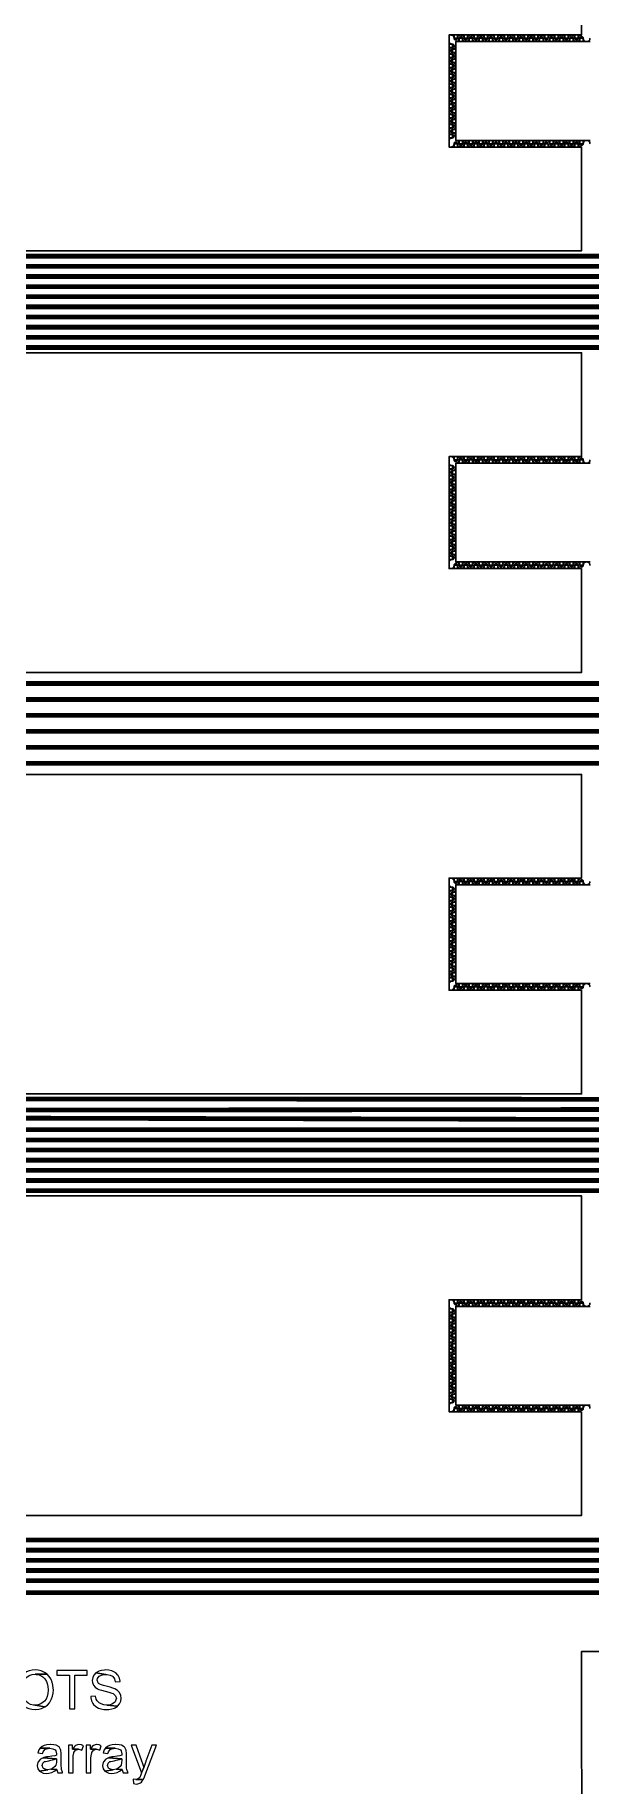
# Model space of a CAD drawing. Extents: x 190.8 to 267.1, y 124 to 174.8.
# Drawn here: x 209.09 to 220.66, y 127.24 to 163.75 of the extents above; entities that cross this region are included whole.
import ezdxf

# ---------------------------------------------------------------- set-up
doc = ezdxf.new("R2010")
doc.units = 0
doc.header["$MEASUREMENT"] = 0

msp = doc.modelspace()

# ---------------------------------------------------------------- linework, layer by layer
for points in [[(220.49, 161.411), (220.49, 159.246), (205.49, 159.246), (204.068, 160.648), (204.068, 164.513), (205.49, 165.916), (220.49, 165.916), (220.49, 163.751), (217.725, 163.751), (217.725, 161.411)], [(220.49, 152.611), (220.49, 150.446), (205.49, 150.446), (204.068, 151.848), (204.068, 155.713), (205.49, 157.116), (220.49, 157.116), (220.49, 154.951), (217.725, 154.951), (217.725, 152.611)], [(220.49, 143.811), (220.49, 141.646), (205.49, 141.646), (204.068, 143.048), (204.068, 146.913), (205.49, 148.316), (220.49, 148.316), (220.49, 146.151), (217.725, 146.151), (217.725, 143.811)], [(220.49, 135.011), (220.49, 132.846), (205.49, 132.846), (204.068, 134.248), (204.068, 138.113), (205.49, 139.516), (220.49, 139.516), (220.49, 137.351), (217.725, 137.351), (217.725, 135.011)], [(220.493, 125.107), (237.423, 125.107), (237.417, 130.006), (220.487, 130.006)]]:
    msp.add_lwpolyline(points, close=True)
for points in [[(217.725, 163.631), (217.725, 163.625), (217.726, 163.619), (217.727, 163.613), (217.728, 163.608), (217.73, 163.602), (217.736, 163.592), (217.739, 163.588), (217.743, 163.583), (217.747, 163.579), (217.752, 163.575), (217.756, 163.572), (217.766, 163.566), (217.772, 163.564), (217.777, 163.563), (217.783, 163.562), (217.789, 163.561), (217.795, 163.561)], [(217.76, 163.751), (217.765, 163.75), (217.771, 163.75), (217.777, 163.749), (217.782, 163.747), (217.788, 163.745), (217.798, 163.739), (217.803, 163.736), (217.807, 163.732), (217.811, 163.728), (217.815, 163.724), (217.818, 163.719), (217.824, 163.709), (217.826, 163.703), (217.828, 163.698), (217.829, 163.692), (217.829, 163.686), (217.83, 163.681)], [(217.83, 163.751), (217.83, 163.681), (217.9, 163.681), (217.9, 163.751)], [(217.83, 163.681), (217.83, 163.677), (217.831, 163.673), (217.832, 163.669), (217.833, 163.665), (217.835, 163.661), (217.838, 163.658), (217.841, 163.655), (217.844, 163.653), (217.847, 163.65), (217.851, 163.648), (217.855, 163.647), (217.859, 163.646), (217.863, 163.646), (217.867, 163.646), (217.871, 163.646), (217.875, 163.647), (217.879, 163.648), (217.882, 163.65), (217.886, 163.653), (217.889, 163.655), (217.891, 163.658), (217.894, 163.661), (217.896, 163.665), (217.898, 163.669), (217.899, 163.673), (217.899, 163.677), (217.9, 163.681)], [(217.935, 163.681), (217.934, 163.675), (217.934, 163.669), (217.933, 163.663), (217.931, 163.658), (217.929, 163.652), (217.923, 163.642), (217.92, 163.638), (217.916, 163.633), (217.912, 163.629), (217.908, 163.625), (217.903, 163.622), (217.893, 163.616), (217.887, 163.614), (217.882, 163.613), (217.876, 163.612), (217.87, 163.611), (217.865, 163.611)], [(220.665, 163.611), (217.865, 163.611), (217.865, 161.551), (220.665, 161.551)], [(217.9, 163.681), (217.9, 163.686), (217.901, 163.692), (217.902, 163.698), (217.903, 163.703), (217.905, 163.709), (217.911, 163.719), (217.914, 163.724), (217.918, 163.728), (217.922, 163.732), (217.927, 163.736), (217.931, 163.739), (217.941, 163.745), (217.947, 163.747), (217.952, 163.749), (217.958, 163.75), (217.964, 163.75), (217.97, 163.751)], [(218.005, 163.681), (218.004, 163.685), (218.004, 163.689), (218.003, 163.693), (218.001, 163.696), (217.999, 163.7), (217.996, 163.703), (217.994, 163.706), (217.991, 163.709), (217.987, 163.711), (217.983, 163.713), (217.98, 163.714), (217.976, 163.715), (217.972, 163.716), (217.968, 163.716), (217.964, 163.715), (217.96, 163.714), (217.956, 163.713), (217.952, 163.711), (217.949, 163.709), (217.946, 163.706), (217.943, 163.703), (217.94, 163.7), (217.938, 163.696), (217.937, 163.693), (217.936, 163.689), (217.935, 163.685), (217.935, 163.681)], [(218.005, 163.611), (218.005, 163.681), (217.935, 163.681), (217.935, 163.611)], [(217.97, 163.751), (217.975, 163.75), (217.981, 163.75), (217.987, 163.749), (217.992, 163.747), (217.998, 163.745), (218.008, 163.739), (218.013, 163.736), (218.017, 163.732), (218.021, 163.728), (218.025, 163.724), (218.028, 163.719), (218.034, 163.709), (218.036, 163.703), (218.038, 163.698), (218.039, 163.692), (218.039, 163.686), (218.04, 163.681)], [(218.075, 163.611), (218.069, 163.611), (218.063, 163.612), (218.057, 163.613), (218.052, 163.614), (218.046, 163.616), (218.036, 163.622), (218.032, 163.625), (218.027, 163.629), (218.023, 163.633), (218.019, 163.638), (218.016, 163.642), (218.01, 163.652), (218.008, 163.658), (218.007, 163.663), (218.006, 163.669), (218.005, 163.675), (218.005, 163.681)], [(218.04, 163.751), (218.04, 163.681), (218.11, 163.681), (218.11, 163.751)], [(218.04, 163.681), (218.04, 163.677), (218.041, 163.673), (218.042, 163.669), (218.043, 163.665), (218.045, 163.661), (218.048, 163.658), (218.051, 163.655), (218.054, 163.653), (218.057, 163.65), (218.061, 163.648), (218.065, 163.647), (218.069, 163.646), (218.073, 163.646), (218.077, 163.646), (218.081, 163.646), (218.085, 163.647), (218.089, 163.648), (218.092, 163.65), (218.096, 163.653), (218.099, 163.655), (218.101, 163.658), (218.104, 163.661), (218.106, 163.665), (218.108, 163.669), (218.109, 163.673), (218.109, 163.677), (218.11, 163.681)], [(218.145, 163.681), (218.144, 163.675), (218.144, 163.669), (218.143, 163.663), (218.141, 163.658), (218.139, 163.652), (218.133, 163.642), (218.13, 163.638), (218.126, 163.633), (218.122, 163.629), (218.118, 163.625), (218.113, 163.622), (218.103, 163.616), (218.097, 163.614), (218.092, 163.613), (218.086, 163.612), (218.08, 163.611), (218.075, 163.611)], [(218.11, 163.681), (218.11, 163.686), (218.111, 163.692), (218.112, 163.698), (218.113, 163.703), (218.115, 163.709), (218.121, 163.719), (218.124, 163.724), (218.128, 163.728), (218.132, 163.732), (218.137, 163.736), (218.141, 163.739), (218.151, 163.745), (218.157, 163.747), (218.162, 163.749), (218.168, 163.75), (218.174, 163.75), (218.18, 163.751)], [(218.215, 163.681), (218.214, 163.685), (218.214, 163.689), (218.213, 163.693), (218.211, 163.696), (218.209, 163.7), (218.206, 163.703), (218.204, 163.706), (218.201, 163.709), (218.197, 163.711), (218.193, 163.713), (218.19, 163.714), (218.186, 163.715), (218.182, 163.716), (218.178, 163.716), (218.174, 163.715), (218.17, 163.714), (218.166, 163.713), (218.162, 163.711), (218.159, 163.709), (218.156, 163.706), (218.153, 163.703), (218.15, 163.7), (218.148, 163.696), (218.147, 163.693), (218.146, 163.689), (218.145, 163.685), (218.145, 163.681)], [(218.215, 163.611), (218.215, 163.681), (218.145, 163.681), (218.145, 163.611)], [(218.18, 163.751), (218.185, 163.75), (218.191, 163.75), (218.197, 163.749), (218.202, 163.747), (218.208, 163.745), (218.218, 163.739), (218.223, 163.736), (218.227, 163.732), (218.231, 163.728), (218.235, 163.724), (218.238, 163.719), (218.244, 163.709), (218.246, 163.703), (218.248, 163.698), (218.249, 163.692), (218.249, 163.686), (218.25, 163.681)], [(218.285, 163.611), (218.279, 163.611), (218.273, 163.612), (218.267, 163.613), (218.262, 163.614), (218.256, 163.616), (218.246, 163.622), (218.242, 163.625), (218.237, 163.629), (218.233, 163.633), (218.229, 163.638), (218.226, 163.642), (218.22, 163.652), (218.218, 163.658), (218.217, 163.663), (218.216, 163.669), (218.215, 163.675), (218.215, 163.681)], [(218.25, 163.751), (218.25, 163.681), (218.32, 163.681), (218.32, 163.751)], [(218.25, 163.681), (218.25, 163.677), (218.251, 163.673), (218.252, 163.669), (218.253, 163.665), (218.255, 163.661), (218.258, 163.658), (218.261, 163.655), (218.264, 163.653), (218.267, 163.65), (218.271, 163.648), (218.275, 163.647), (218.279, 163.646), (218.283, 163.646), (218.287, 163.646), (218.291, 163.646), (218.295, 163.647), (218.299, 163.648), (218.302, 163.65), (218.306, 163.653), (218.309, 163.655), (218.311, 163.658), (218.314, 163.661), (218.316, 163.665), (218.318, 163.669), (218.319, 163.673), (218.319, 163.677), (218.32, 163.681)], [(218.355, 163.681), (218.354, 163.675), (218.354, 163.669), (218.353, 163.663), (218.351, 163.658), (218.349, 163.652), (218.343, 163.642), (218.34, 163.638), (218.336, 163.633), (218.332, 163.629), (218.328, 163.625), (218.323, 163.622), (218.313, 163.616), (218.307, 163.614), (218.302, 163.613), (218.296, 163.612), (218.29, 163.611), (218.285, 163.611)], [(218.32, 163.681), (218.32, 163.686), (218.321, 163.692), (218.322, 163.698), (218.323, 163.703), (218.325, 163.709), (218.331, 163.719), (218.334, 163.724), (218.338, 163.728), (218.342, 163.732), (218.347, 163.736), (218.351, 163.739), (218.361, 163.745), (218.367, 163.747), (218.372, 163.749), (218.378, 163.75), (218.384, 163.75), (218.39, 163.751)], [(218.425, 163.681), (218.424, 163.685), (218.424, 163.689), (218.423, 163.693), (218.421, 163.696), (218.419, 163.7), (218.416, 163.703), (218.414, 163.706), (218.411, 163.709), (218.407, 163.711), (218.403, 163.713), (218.4, 163.714), (218.396, 163.715), (218.392, 163.716), (218.388, 163.716), (218.384, 163.715), (218.38, 163.714), (218.376, 163.713), (218.372, 163.711), (218.369, 163.709), (218.366, 163.706), (218.363, 163.703), (218.36, 163.7), (218.358, 163.696), (218.357, 163.693), (218.356, 163.689), (218.355, 163.685), (218.355, 163.681)], [(218.425, 163.611), (218.425, 163.681), (218.355, 163.681), (218.355, 163.611)], [(218.39, 163.751), (218.395, 163.75), (218.401, 163.75), (218.407, 163.749), (218.412, 163.747), (218.418, 163.745), (218.428, 163.739), (218.433, 163.736), (218.437, 163.732), (218.441, 163.728), (218.445, 163.724), (218.448, 163.719), (218.454, 163.709), (218.456, 163.703), (218.458, 163.698), (218.459, 163.692), (218.459, 163.686), (218.46, 163.681)], [(218.495, 163.611), (218.489, 163.611), (218.483, 163.612), (218.477, 163.613), (218.472, 163.614), (218.466, 163.616), (218.456, 163.622), (218.452, 163.625), (218.447, 163.629), (218.443, 163.633), (218.439, 163.638), (218.436, 163.642), (218.43, 163.652), (218.428, 163.658), (218.427, 163.663), (218.426, 163.669), (218.425, 163.675), (218.425, 163.681)], [(218.46, 163.751), (218.46, 163.681), (218.53, 163.681), (218.53, 163.751)], [(218.46, 163.681), (218.46, 163.677), (218.461, 163.673), (218.462, 163.669), (218.463, 163.665), (218.465, 163.661), (218.468, 163.658), (218.471, 163.655), (218.474, 163.653), (218.477, 163.65), (218.481, 163.648), (218.485, 163.647), (218.489, 163.646), (218.493, 163.646), (218.497, 163.646), (218.501, 163.646), (218.505, 163.647), (218.509, 163.648), (218.512, 163.65), (218.516, 163.653), (218.519, 163.655), (218.521, 163.658), (218.524, 163.661), (218.526, 163.665), (218.528, 163.669), (218.529, 163.673), (218.529, 163.677), (218.53, 163.681)], [(218.565, 163.681), (218.564, 163.675), (218.564, 163.669), (218.563, 163.663), (218.561, 163.658), (218.559, 163.652), (218.553, 163.642), (218.55, 163.638), (218.546, 163.633), (218.542, 163.629), (218.538, 163.625), (218.533, 163.622), (218.523, 163.616), (218.517, 163.614), (218.512, 163.613), (218.506, 163.612), (218.5, 163.611), (218.495, 163.611)], [(218.53, 163.681), (218.53, 163.686), (218.531, 163.692), (218.532, 163.698), (218.533, 163.703), (218.535, 163.709), (218.541, 163.719), (218.544, 163.724), (218.548, 163.728), (218.552, 163.732), (218.557, 163.736), (218.561, 163.739), (218.571, 163.745), (218.577, 163.747), (218.582, 163.749), (218.588, 163.75), (218.594, 163.75), (218.6, 163.751)], [(218.635, 163.681), (218.634, 163.685), (218.634, 163.689), (218.633, 163.693), (218.631, 163.696), (218.629, 163.7), (218.626, 163.703), (218.624, 163.706), (218.621, 163.709), (218.617, 163.711), (218.613, 163.713), (218.61, 163.714), (218.606, 163.715), (218.602, 163.716), (218.598, 163.716), (218.594, 163.715), (218.59, 163.714), (218.586, 163.713), (218.582, 163.711), (218.579, 163.709), (218.576, 163.706), (218.573, 163.703), (218.57, 163.7), (218.568, 163.696), (218.567, 163.693), (218.566, 163.689), (218.565, 163.685), (218.565, 163.681)], [(218.635, 163.611), (218.635, 163.681), (218.565, 163.681), (218.565, 163.611)], [(218.6, 163.751), (218.605, 163.75), (218.611, 163.75), (218.617, 163.749), (218.622, 163.747), (218.628, 163.745), (218.638, 163.739), (218.643, 163.736), (218.647, 163.732), (218.651, 163.728), (218.655, 163.724), (218.658, 163.719), (218.664, 163.709), (218.666, 163.703), (218.668, 163.698), (218.669, 163.692), (218.669, 163.686), (218.67, 163.681)], [(218.705, 163.611), (218.699, 163.611), (218.693, 163.612), (218.687, 163.613), (218.682, 163.614), (218.676, 163.616), (218.666, 163.622), (218.662, 163.625), (218.657, 163.629), (218.653, 163.633), (218.649, 163.638), (218.646, 163.642), (218.64, 163.652), (218.638, 163.658), (218.637, 163.663), (218.636, 163.669), (218.635, 163.675), (218.635, 163.681)], [(218.67, 163.751), (218.67, 163.681), (218.74, 163.681), (218.74, 163.751)], [(218.67, 163.681), (218.67, 163.677), (218.671, 163.673), (218.672, 163.669), (218.673, 163.665), (218.675, 163.661), (218.678, 163.658), (218.681, 163.655), (218.684, 163.653), (218.687, 163.65), (218.691, 163.648), (218.695, 163.647), (218.699, 163.646), (218.703, 163.646), (218.707, 163.646), (218.711, 163.646), (218.715, 163.647), (218.719, 163.648), (218.722, 163.65), (218.726, 163.653), (218.729, 163.655), (218.731, 163.658), (218.734, 163.661), (218.736, 163.665), (218.738, 163.669), (218.739, 163.673), (218.739, 163.677), (218.74, 163.681)], [(218.775, 163.681), (218.774, 163.675), (218.774, 163.669), (218.773, 163.663), (218.771, 163.658), (218.769, 163.652), (218.763, 163.642), (218.76, 163.638), (218.756, 163.633), (218.752, 163.629), (218.748, 163.625), (218.743, 163.622), (218.733, 163.616), (218.727, 163.614), (218.722, 163.613), (218.716, 163.612), (218.71, 163.611), (218.705, 163.611)], [(218.74, 163.681), (218.74, 163.686), (218.741, 163.692), (218.742, 163.698), (218.743, 163.703), (218.745, 163.709), (218.751, 163.719), (218.754, 163.724), (218.758, 163.728), (218.762, 163.732), (218.767, 163.736), (218.771, 163.739), (218.781, 163.745), (218.787, 163.747), (218.792, 163.749), (218.798, 163.75), (218.804, 163.75), (218.81, 163.751)], [(218.845, 163.681), (218.844, 163.685), (218.844, 163.689), (218.843, 163.693), (218.841, 163.696), (218.839, 163.7), (218.836, 163.703), (218.834, 163.706), (218.831, 163.709), (218.827, 163.711), (218.823, 163.713), (218.82, 163.714), (218.816, 163.715), (218.812, 163.716), (218.808, 163.716), (218.804, 163.715), (218.8, 163.714), (218.796, 163.713), (218.792, 163.711), (218.789, 163.709), (218.786, 163.706), (218.783, 163.703), (218.78, 163.7), (218.778, 163.696), (218.777, 163.693), (218.776, 163.689), (218.775, 163.685), (218.775, 163.681)], [(218.845, 163.611), (218.845, 163.681), (218.775, 163.681), (218.775, 163.611)], [(218.81, 163.751), (218.815, 163.75), (218.821, 163.75), (218.827, 163.749), (218.832, 163.747), (218.838, 163.745), (218.848, 163.739), (218.853, 163.736), (218.857, 163.732), (218.861, 163.728), (218.865, 163.724), (218.868, 163.719), (218.874, 163.709), (218.876, 163.703), (218.878, 163.698), (218.879, 163.692), (218.879, 163.686), (218.88, 163.681)], [(218.915, 163.611), (218.909, 163.611), (218.903, 163.612), (218.897, 163.613), (218.892, 163.614), (218.886, 163.616), (218.876, 163.622), (218.872, 163.625), (218.867, 163.629), (218.863, 163.633), (218.859, 163.638), (218.856, 163.642), (218.85, 163.652), (218.848, 163.658), (218.847, 163.663), (218.846, 163.669), (218.845, 163.675), (218.845, 163.681)], [(218.88, 163.751), (218.88, 163.681), (218.95, 163.681), (218.95, 163.751)], [(218.88, 163.681), (218.88, 163.677), (218.881, 163.673), (218.882, 163.669), (218.883, 163.665), (218.885, 163.661), (218.888, 163.658), (218.891, 163.655), (218.894, 163.653), (218.897, 163.65), (218.901, 163.648), (218.905, 163.647), (218.909, 163.646), (218.913, 163.646), (218.917, 163.646), (218.921, 163.646), (218.925, 163.647), (218.929, 163.648), (218.932, 163.65), (218.936, 163.653), (218.939, 163.655), (218.941, 163.658), (218.944, 163.661), (218.946, 163.665), (218.948, 163.669), (218.949, 163.673), (218.949, 163.677), (218.95, 163.681)], [(218.985, 163.681), (218.984, 163.675), (218.984, 163.669), (218.983, 163.663), (218.981, 163.658), (218.979, 163.652), (218.973, 163.642), (218.97, 163.638), (218.966, 163.633), (218.962, 163.629), (218.958, 163.625), (218.953, 163.622), (218.943, 163.616), (218.937, 163.614), (218.932, 163.613), (218.926, 163.612), (218.92, 163.611), (218.915, 163.611)], [(218.95, 163.681), (218.95, 163.686), (218.951, 163.692), (218.952, 163.698), (218.953, 163.703), (218.955, 163.709), (218.961, 163.719), (218.964, 163.724), (218.968, 163.728), (218.972, 163.732), (218.977, 163.736), (218.981, 163.739), (218.991, 163.745), (218.997, 163.747), (219.002, 163.749), (219.008, 163.75), (219.014, 163.75), (219.02, 163.751)], [(219.055, 163.681), (219.054, 163.685), (219.054, 163.689), (219.053, 163.693), (219.051, 163.696), (219.049, 163.7), (219.046, 163.703), (219.044, 163.706), (219.041, 163.709), (219.037, 163.711), (219.033, 163.713), (219.03, 163.714), (219.026, 163.715), (219.022, 163.716), (219.018, 163.716), (219.014, 163.715), (219.01, 163.714), (219.006, 163.713), (219.002, 163.711), (218.999, 163.709), (218.996, 163.706), (218.993, 163.703), (218.99, 163.7), (218.988, 163.696), (218.987, 163.693), (218.986, 163.689), (218.985, 163.685), (218.985, 163.681)], [(219.055, 163.611), (219.055, 163.681), (218.985, 163.681), (218.985, 163.611)], [(219.02, 163.751), (219.025, 163.75), (219.031, 163.75), (219.037, 163.749), (219.042, 163.747), (219.048, 163.745), (219.058, 163.739), (219.063, 163.736), (219.067, 163.732), (219.071, 163.728), (219.075, 163.724), (219.078, 163.719), (219.084, 163.709), (219.086, 163.703), (219.088, 163.698), (219.089, 163.692), (219.089, 163.686), (219.09, 163.681)], [(219.125, 163.611), (219.119, 163.611), (219.113, 163.612), (219.107, 163.613), (219.102, 163.614), (219.096, 163.616), (219.086, 163.622), (219.082, 163.625), (219.077, 163.629), (219.073, 163.633), (219.069, 163.638), (219.066, 163.642), (219.06, 163.652), (219.058, 163.658), (219.057, 163.663), (219.056, 163.669), (219.055, 163.675), (219.055, 163.681)], [(219.09, 163.751), (219.09, 163.681), (219.16, 163.681), (219.16, 163.751)], [(219.09, 163.681), (219.09, 163.677), (219.091, 163.673), (219.092, 163.669), (219.093, 163.665), (219.095, 163.661), (219.098, 163.658), (219.101, 163.655), (219.104, 163.653), (219.107, 163.65), (219.111, 163.648), (219.115, 163.647), (219.119, 163.646), (219.123, 163.646), (219.127, 163.646), (219.131, 163.646), (219.135, 163.647), (219.139, 163.648), (219.142, 163.65), (219.146, 163.653), (219.149, 163.655), (219.151, 163.658), (219.154, 163.661), (219.156, 163.665), (219.158, 163.669), (219.159, 163.673), (219.159, 163.677), (219.16, 163.681)], [(219.195, 163.681), (219.194, 163.675), (219.194, 163.669), (219.193, 163.663), (219.191, 163.658), (219.189, 163.652), (219.183, 163.642), (219.18, 163.638), (219.176, 163.633), (219.172, 163.629), (219.168, 163.625), (219.163, 163.622), (219.153, 163.616), (219.147, 163.614), (219.142, 163.613), (219.136, 163.612), (219.13, 163.611), (219.125, 163.611)], [(219.16, 163.681), (219.16, 163.686), (219.161, 163.692), (219.162, 163.698), (219.163, 163.703), (219.165, 163.709), (219.171, 163.719), (219.174, 163.724), (219.178, 163.728), (219.182, 163.732), (219.187, 163.736), (219.191, 163.739), (219.201, 163.745), (219.207, 163.747), (219.212, 163.749), (219.218, 163.75), (219.224, 163.75), (219.23, 163.751)], [(219.265, 163.681), (219.264, 163.685), (219.264, 163.689), (219.263, 163.693), (219.261, 163.696), (219.259, 163.7), (219.256, 163.703), (219.254, 163.706), (219.251, 163.709), (219.247, 163.711), (219.243, 163.713), (219.24, 163.714), (219.236, 163.715), (219.232, 163.716), (219.228, 163.716), (219.224, 163.715), (219.22, 163.714), (219.216, 163.713), (219.212, 163.711), (219.209, 163.709), (219.206, 163.706), (219.203, 163.703), (219.2, 163.7), (219.198, 163.696), (219.197, 163.693), (219.196, 163.689), (219.195, 163.685), (219.195, 163.681)], [(219.265, 163.611), (219.265, 163.681), (219.195, 163.681), (219.195, 163.611)], [(219.23, 163.751), (219.235, 163.75), (219.241, 163.75), (219.247, 163.749), (219.252, 163.747), (219.258, 163.745), (219.268, 163.739), (219.273, 163.736), (219.277, 163.732), (219.281, 163.728), (219.285, 163.724), (219.288, 163.719), (219.294, 163.709), (219.296, 163.703), (219.298, 163.698), (219.299, 163.692), (219.299, 163.686), (219.3, 163.681)], [(219.335, 163.611), (219.329, 163.611), (219.323, 163.612), (219.317, 163.613), (219.312, 163.614), (219.306, 163.616), (219.296, 163.622), (219.292, 163.625), (219.287, 163.629), (219.283, 163.633), (219.279, 163.638), (219.276, 163.642), (219.27, 163.652), (219.268, 163.658), (219.267, 163.663), (219.266, 163.669), (219.265, 163.675), (219.265, 163.681)], [(219.3, 163.751), (219.3, 163.681), (219.37, 163.681), (219.37, 163.751)], [(219.3, 163.681), (219.3, 163.677), (219.301, 163.673), (219.302, 163.669), (219.303, 163.665), (219.305, 163.661), (219.308, 163.658), (219.311, 163.655), (219.314, 163.653), (219.317, 163.65), (219.321, 163.648), (219.325, 163.647), (219.329, 163.646), (219.333, 163.646), (219.337, 163.646), (219.341, 163.646), (219.345, 163.647), (219.349, 163.648), (219.352, 163.65), (219.356, 163.653), (219.359, 163.655), (219.361, 163.658), (219.364, 163.661), (219.366, 163.665), (219.368, 163.669), (219.369, 163.673), (219.369, 163.677), (219.37, 163.681)], [(219.405, 163.681), (219.404, 163.675), (219.404, 163.669), (219.403, 163.663), (219.401, 163.658), (219.399, 163.652), (219.393, 163.642), (219.39, 163.638), (219.386, 163.633), (219.382, 163.629), (219.378, 163.625), (219.373, 163.622), (219.363, 163.616), (219.357, 163.614), (219.352, 163.613), (219.346, 163.612), (219.34, 163.611), (219.335, 163.611)], [(219.37, 163.681), (219.37, 163.686), (219.371, 163.692), (219.372, 163.698), (219.373, 163.703), (219.375, 163.709), (219.381, 163.719), (219.384, 163.724), (219.388, 163.728), (219.392, 163.732), (219.397, 163.736), (219.401, 163.739), (219.411, 163.745), (219.417, 163.747), (219.422, 163.749), (219.428, 163.75), (219.434, 163.75), (219.44, 163.751)], [(219.475, 163.681), (219.474, 163.685), (219.474, 163.689), (219.473, 163.693), (219.471, 163.696), (219.469, 163.7), (219.466, 163.703), (219.464, 163.706), (219.461, 163.709), (219.457, 163.711), (219.453, 163.713), (219.45, 163.714), (219.446, 163.715), (219.442, 163.716), (219.438, 163.716), (219.434, 163.715), (219.43, 163.714), (219.426, 163.713), (219.422, 163.711), (219.419, 163.709), (219.416, 163.706), (219.413, 163.703), (219.41, 163.7), (219.408, 163.696), (219.407, 163.693), (219.406, 163.689), (219.405, 163.685), (219.405, 163.681)], [(219.475, 163.611), (219.475, 163.681), (219.405, 163.681), (219.405, 163.611)], [(219.44, 163.751), (219.445, 163.75), (219.451, 163.75), (219.457, 163.749), (219.462, 163.747), (219.468, 163.745), (219.478, 163.739), (219.483, 163.736), (219.487, 163.732), (219.491, 163.728), (219.495, 163.724), (219.498, 163.719), (219.504, 163.709), (219.506, 163.703), (219.508, 163.698), (219.509, 163.692), (219.509, 163.686), (219.51, 163.681)], [(219.545, 163.611), (219.539, 163.611), (219.533, 163.612), (219.527, 163.613), (219.522, 163.614), (219.516, 163.616), (219.506, 163.622), (219.502, 163.625), (219.497, 163.629), (219.493, 163.633), (219.489, 163.638), (219.486, 163.642), (219.48, 163.652), (219.478, 163.658), (219.477, 163.663), (219.476, 163.669), (219.475, 163.675), (219.475, 163.681)], [(219.51, 163.751), (219.51, 163.681), (219.58, 163.681), (219.58, 163.751)], [(219.51, 163.681), (219.51, 163.677), (219.511, 163.673), (219.512, 163.669), (219.513, 163.665), (219.515, 163.661), (219.518, 163.658), (219.521, 163.655), (219.524, 163.653), (219.527, 163.65), (219.531, 163.648), (219.535, 163.647), (219.539, 163.646), (219.543, 163.646), (219.547, 163.646), (219.551, 163.646), (219.555, 163.647), (219.559, 163.648), (219.562, 163.65), (219.566, 163.653), (219.569, 163.655), (219.571, 163.658), (219.574, 163.661), (219.576, 163.665), (219.578, 163.669), (219.579, 163.673), (219.579, 163.677), (219.58, 163.681)], [(219.615, 163.681), (219.614, 163.675), (219.614, 163.669), (219.613, 163.663), (219.611, 163.658), (219.609, 163.652), (219.603, 163.642), (219.6, 163.638), (219.596, 163.633), (219.592, 163.629), (219.588, 163.625), (219.583, 163.622), (219.573, 163.616), (219.567, 163.614), (219.562, 163.613), (219.556, 163.612), (219.55, 163.611), (219.545, 163.611)], [(219.58, 163.681), (219.58, 163.686), (219.581, 163.692), (219.582, 163.698), (219.583, 163.703), (219.585, 163.709), (219.591, 163.719), (219.594, 163.724), (219.598, 163.728), (219.602, 163.732), (219.607, 163.736), (219.611, 163.739), (219.621, 163.745), (219.627, 163.747), (219.632, 163.749), (219.638, 163.75), (219.644, 163.75), (219.65, 163.751)], [(219.685, 163.681), (219.684, 163.685), (219.684, 163.689), (219.683, 163.693), (219.681, 163.696), (219.679, 163.7), (219.676, 163.703), (219.674, 163.706), (219.671, 163.709), (219.667, 163.711), (219.663, 163.713), (219.66, 163.714), (219.656, 163.715), (219.652, 163.716), (219.648, 163.716), (219.644, 163.715), (219.64, 163.714), (219.636, 163.713), (219.632, 163.711), (219.629, 163.709), (219.626, 163.706), (219.623, 163.703), (219.62, 163.7), (219.618, 163.696), (219.617, 163.693), (219.616, 163.689), (219.615, 163.685), (219.615, 163.681)], [(219.685, 163.611), (219.685, 163.681), (219.615, 163.681), (219.615, 163.611)], [(219.65, 163.751), (219.655, 163.75), (219.661, 163.75), (219.667, 163.749), (219.672, 163.747), (219.678, 163.745), (219.688, 163.739), (219.693, 163.736), (219.697, 163.732), (219.701, 163.728), (219.705, 163.724), (219.708, 163.719), (219.714, 163.709), (219.716, 163.703), (219.718, 163.698), (219.719, 163.692), (219.719, 163.686), (219.72, 163.681)], [(219.755, 163.611), (219.749, 163.611), (219.743, 163.612), (219.737, 163.613), (219.732, 163.614), (219.726, 163.616), (219.716, 163.622), (219.712, 163.625), (219.707, 163.629), (219.703, 163.633), (219.699, 163.638), (219.696, 163.642), (219.69, 163.652), (219.688, 163.658), (219.687, 163.663), (219.686, 163.669), (219.685, 163.675), (219.685, 163.681)], [(219.72, 163.751), (219.72, 163.681), (219.79, 163.681), (219.79, 163.751)], [(219.72, 163.681), (219.72, 163.677), (219.721, 163.673), (219.722, 163.669), (219.723, 163.665), (219.725, 163.661), (219.728, 163.658), (219.731, 163.655), (219.734, 163.653), (219.737, 163.65), (219.741, 163.648), (219.745, 163.647), (219.749, 163.646), (219.753, 163.646), (219.757, 163.646), (219.761, 163.646), (219.765, 163.647), (219.769, 163.648), (219.772, 163.65), (219.776, 163.653), (219.779, 163.655), (219.781, 163.658), (219.784, 163.661), (219.786, 163.665), (219.788, 163.669), (219.789, 163.673), (219.789, 163.677), (219.79, 163.681)], [(219.825, 163.681), (219.824, 163.675), (219.824, 163.669), (219.823, 163.663), (219.821, 163.658), (219.819, 163.652), (219.813, 163.642), (219.81, 163.638), (219.806, 163.633), (219.802, 163.629), (219.798, 163.625), (219.793, 163.622), (219.783, 163.616), (219.777, 163.614), (219.772, 163.613), (219.766, 163.612), (219.76, 163.611), (219.755, 163.611)], [(219.79, 163.681), (219.79, 163.686), (219.791, 163.692), (219.792, 163.698), (219.793, 163.703), (219.795, 163.709), (219.801, 163.719), (219.804, 163.724), (219.808, 163.728), (219.812, 163.732), (219.817, 163.736), (219.821, 163.739), (219.831, 163.745), (219.837, 163.747), (219.842, 163.749), (219.848, 163.75), (219.854, 163.75), (219.86, 163.751)], [(219.895, 163.681), (219.894, 163.685), (219.894, 163.689), (219.893, 163.693), (219.891, 163.696), (219.889, 163.7), (219.886, 163.703), (219.884, 163.706), (219.881, 163.709), (219.877, 163.711), (219.873, 163.713), (219.87, 163.714), (219.866, 163.715), (219.862, 163.716), (219.858, 163.716), (219.854, 163.715), (219.85, 163.714), (219.846, 163.713), (219.842, 163.711), (219.839, 163.709), (219.836, 163.706), (219.833, 163.703), (219.83, 163.7), (219.828, 163.696), (219.827, 163.693), (219.826, 163.689), (219.825, 163.685), (219.825, 163.681)], [(219.895, 163.611), (219.895, 163.681), (219.825, 163.681), (219.825, 163.611)], [(219.86, 163.751), (219.865, 163.75), (219.871, 163.75), (219.877, 163.749), (219.882, 163.747), (219.888, 163.745), (219.898, 163.739), (219.903, 163.736), (219.907, 163.732), (219.911, 163.728), (219.915, 163.724), (219.918, 163.719), (219.924, 163.709), (219.926, 163.703), (219.928, 163.698), (219.929, 163.692), (219.929, 163.686), (219.93, 163.681)], [(219.965, 163.611), (219.959, 163.611), (219.953, 163.612), (219.947, 163.613), (219.942, 163.614), (219.936, 163.616), (219.926, 163.622), (219.922, 163.625), (219.917, 163.629), (219.913, 163.633), (219.909, 163.638), (219.906, 163.642), (219.9, 163.652), (219.898, 163.658), (219.897, 163.663), (219.896, 163.669), (219.895, 163.675), (219.895, 163.681)], [(219.93, 163.751), (219.93, 163.681), (220, 163.681), (220, 163.751)], [(219.93, 163.681), (219.93, 163.677), (219.931, 163.673), (219.932, 163.669), (219.933, 163.665), (219.935, 163.661), (219.938, 163.658), (219.941, 163.655), (219.944, 163.653), (219.947, 163.65), (219.951, 163.648), (219.955, 163.647), (219.959, 163.646), (219.963, 163.646), (219.967, 163.646), (219.971, 163.646), (219.975, 163.647), (219.979, 163.648), (219.982, 163.65), (219.986, 163.653), (219.989, 163.655), (219.991, 163.658), (219.994, 163.661), (219.996, 163.665), (219.998, 163.669), (219.999, 163.673), (219.999, 163.677), (220, 163.681)], [(220.035, 163.681), (220.034, 163.675), (220.034, 163.669), (220.033, 163.663), (220.031, 163.658), (220.029, 163.652), (220.023, 163.642), (220.02, 163.638), (220.016, 163.633), (220.012, 163.629), (220.008, 163.625), (220.003, 163.622), (219.993, 163.616), (219.987, 163.614), (219.982, 163.613), (219.976, 163.612), (219.97, 163.611), (219.965, 163.611)], [(220, 163.681), (220, 163.686), (220.001, 163.692), (220.002, 163.698), (220.003, 163.703), (220.005, 163.709), (220.011, 163.719), (220.014, 163.724), (220.018, 163.728), (220.022, 163.732), (220.027, 163.736), (220.031, 163.739), (220.041, 163.745), (220.047, 163.747), (220.052, 163.749), (220.058, 163.75), (220.064, 163.75), (220.07, 163.751)], [(220.105, 163.681), (220.104, 163.685), (220.104, 163.689), (220.103, 163.693), (220.101, 163.696), (220.099, 163.7), (220.096, 163.703), (220.094, 163.706), (220.091, 163.709), (220.087, 163.711), (220.083, 163.713), (220.08, 163.714), (220.076, 163.715), (220.072, 163.716), (220.068, 163.716), (220.064, 163.715), (220.06, 163.714), (220.056, 163.713), (220.052, 163.711), (220.049, 163.709), (220.046, 163.706), (220.043, 163.703), (220.04, 163.7), (220.038, 163.696), (220.037, 163.693), (220.036, 163.689), (220.035, 163.685), (220.035, 163.681)], [(220.105, 163.611), (220.105, 163.681), (220.035, 163.681), (220.035, 163.611)], [(220.07, 163.751), (220.075, 163.75), (220.081, 163.75), (220.087, 163.749), (220.092, 163.747), (220.098, 163.745), (220.108, 163.739), (220.113, 163.736), (220.117, 163.732), (220.121, 163.728), (220.125, 163.724), (220.128, 163.719), (220.134, 163.709), (220.136, 163.703), (220.138, 163.698), (220.139, 163.692), (220.139, 163.686), (220.14, 163.681)], [(220.175, 163.611), (220.169, 163.611), (220.163, 163.612), (220.157, 163.613), (220.152, 163.614), (220.146, 163.616), (220.136, 163.622), (220.132, 163.625), (220.127, 163.629), (220.123, 163.633), (220.119, 163.638), (220.116, 163.642), (220.11, 163.652), (220.108, 163.658), (220.107, 163.663), (220.106, 163.669), (220.105, 163.675), (220.105, 163.681)], [(220.14, 163.751), (220.14, 163.681), (220.21, 163.681), (220.21, 163.751)], [(220.14, 163.681), (220.14, 163.677), (220.141, 163.673), (220.142, 163.669), (220.143, 163.665), (220.145, 163.661), (220.148, 163.658), (220.151, 163.655), (220.154, 163.653), (220.157, 163.65), (220.161, 163.648), (220.165, 163.647), (220.169, 163.646), (220.173, 163.646), (220.177, 163.646), (220.181, 163.646), (220.185, 163.647), (220.189, 163.648), (220.192, 163.65), (220.196, 163.653), (220.199, 163.655), (220.201, 163.658), (220.204, 163.661), (220.206, 163.665), (220.208, 163.669), (220.209, 163.673), (220.209, 163.677), (220.21, 163.681)], [(220.245, 163.681), (220.244, 163.675), (220.244, 163.669), (220.243, 163.663), (220.241, 163.658), (220.239, 163.652), (220.233, 163.642), (220.23, 163.638), (220.226, 163.633), (220.222, 163.629), (220.218, 163.625), (220.213, 163.622), (220.203, 163.616), (220.197, 163.614), (220.192, 163.613), (220.186, 163.612), (220.18, 163.611), (220.175, 163.611)], [(220.21, 163.681), (220.21, 163.686), (220.211, 163.692), (220.212, 163.698), (220.213, 163.703), (220.215, 163.709), (220.221, 163.719), (220.224, 163.724), (220.228, 163.728), (220.232, 163.732), (220.237, 163.736), (220.241, 163.739), (220.251, 163.745), (220.257, 163.747), (220.262, 163.749), (220.268, 163.75), (220.274, 163.75), (220.28, 163.751)], [(220.315, 163.681), (220.314, 163.685), (220.314, 163.689), (220.313, 163.693), (220.311, 163.696), (220.309, 163.7), (220.306, 163.703), (220.304, 163.706), (220.301, 163.709), (220.297, 163.711), (220.293, 163.713), (220.29, 163.714), (220.286, 163.715), (220.282, 163.716), (220.278, 163.716), (220.274, 163.715), (220.27, 163.714), (220.266, 163.713), (220.262, 163.711), (220.259, 163.709), (220.256, 163.706), (220.253, 163.703), (220.25, 163.7), (220.248, 163.696), (220.247, 163.693), (220.246, 163.689), (220.245, 163.685), (220.245, 163.681)], [(220.315, 163.611), (220.315, 163.681), (220.245, 163.681), (220.245, 163.611)], [(220.28, 163.751), (220.285, 163.75), (220.291, 163.75), (220.297, 163.749), (220.302, 163.747), (220.308, 163.745), (220.318, 163.739), (220.323, 163.736), (220.327, 163.732), (220.331, 163.728), (220.335, 163.724), (220.338, 163.719), (220.344, 163.709), (220.346, 163.703), (220.348, 163.698), (220.349, 163.692), (220.349, 163.686), (220.35, 163.681)], [(220.385, 163.611), (220.379, 163.611), (220.373, 163.612), (220.367, 163.613), (220.362, 163.614), (220.356, 163.616), (220.346, 163.622), (220.342, 163.625), (220.337, 163.629), (220.333, 163.633), (220.329, 163.638), (220.326, 163.642), (220.32, 163.652), (220.318, 163.658), (220.317, 163.663), (220.316, 163.669), (220.315, 163.675), (220.315, 163.681)], [(220.35, 163.751), (220.35, 163.681), (220.42, 163.681), (220.42, 163.751)], [(220.35, 163.681), (220.35, 163.677), (220.351, 163.673), (220.352, 163.669), (220.353, 163.665), (220.355, 163.661), (220.358, 163.658), (220.361, 163.655), (220.364, 163.653), (220.367, 163.65), (220.371, 163.648), (220.375, 163.647), (220.379, 163.646), (220.383, 163.646), (220.387, 163.646), (220.391, 163.646), (220.395, 163.647), (220.399, 163.648), (220.402, 163.65), (220.406, 163.653), (220.409, 163.655), (220.411, 163.658), (220.414, 163.661), (220.416, 163.665), (220.418, 163.669), (220.419, 163.673), (220.419, 163.677), (220.42, 163.681)], [(220.455, 163.681), (220.454, 163.675), (220.454, 163.669), (220.453, 163.663), (220.451, 163.658), (220.449, 163.652), (220.443, 163.642), (220.44, 163.638), (220.436, 163.633), (220.432, 163.629), (220.428, 163.625), (220.423, 163.622), (220.413, 163.616), (220.407, 163.614), (220.402, 163.613), (220.396, 163.612), (220.39, 163.611), (220.385, 163.611)], [(220.42, 163.681), (220.42, 163.686), (220.421, 163.692), (220.422, 163.698), (220.423, 163.703), (220.425, 163.709), (220.431, 163.719), (220.434, 163.724), (220.438, 163.728), (220.442, 163.732), (220.447, 163.736), (220.451, 163.739), (220.461, 163.745), (220.467, 163.747), (220.472, 163.749), (220.478, 163.75), (220.484, 163.75), (220.49, 163.751)], [(220.525, 163.681), (220.524, 163.685), (220.524, 163.689), (220.523, 163.693), (220.521, 163.696), (220.519, 163.7), (220.516, 163.703), (220.514, 163.706), (220.511, 163.709), (220.507, 163.711), (220.503, 163.713), (220.5, 163.714), (220.496, 163.715), (220.492, 163.716), (220.488, 163.716), (220.484, 163.715), (220.48, 163.714), (220.476, 163.713), (220.472, 163.711), (220.469, 163.709), (220.466, 163.706), (220.463, 163.703), (220.46, 163.7), (220.458, 163.696), (220.457, 163.693), (220.456, 163.689), (220.455, 163.685), (220.455, 163.681)], [(220.525, 163.611), (220.525, 163.681), (220.455, 163.681), (220.455, 163.611)], [(220.595, 163.611), (220.589, 163.611), (220.583, 163.612), (220.577, 163.613), (220.572, 163.614), (220.566, 163.616), (220.556, 163.622), (220.552, 163.625), (220.547, 163.629), (220.543, 163.633), (220.539, 163.638), (220.536, 163.642), (220.53, 163.652), (220.528, 163.658), (220.527, 163.663), (220.526, 163.669), (220.525, 163.675), (220.525, 163.681)], [(220.595, 163.611), (220.6, 163.611), (220.606, 163.612), (220.612, 163.613), (220.617, 163.614), (220.623, 163.616), (220.633, 163.622), (220.638, 163.625), (220.642, 163.629), (220.646, 163.633), (220.65, 163.638), (220.653, 163.642), (220.659, 163.652), (220.661, 163.658), (220.663, 163.663), (220.664, 163.669), (220.664, 163.675), (220.665, 163.681)], [(217.725, 163.491), (217.795, 163.491), (217.795, 163.561), (217.725, 163.561)], [(217.795, 163.491), (217.789, 163.49), (217.783, 163.49), (217.777, 163.489), (217.772, 163.487), (217.766, 163.485), (217.756, 163.479), (217.752, 163.476), (217.747, 163.472), (217.743, 163.468), (217.739, 163.464), (217.736, 163.459), (217.73, 163.449), (217.728, 163.443), (217.727, 163.438), (217.726, 163.432), (217.725, 163.426), (217.725, 163.421)], [(217.725, 163.421), (217.725, 163.415), (217.726, 163.409), (217.727, 163.403), (217.728, 163.398), (217.73, 163.392), (217.736, 163.382), (217.739, 163.378), (217.743, 163.373), (217.747, 163.369), (217.752, 163.365), (217.756, 163.362), (217.766, 163.356), (217.772, 163.354), (217.777, 163.353), (217.783, 163.352), (217.789, 163.351), (217.795, 163.351)], [(217.725, 163.281), (217.795, 163.281), (217.795, 163.351), (217.725, 163.351)], [(217.795, 163.281), (217.789, 163.28), (217.783, 163.28), (217.777, 163.279), (217.772, 163.277), (217.766, 163.275), (217.756, 163.269), (217.752, 163.266), (217.747, 163.262), (217.743, 163.258), (217.739, 163.254), (217.736, 163.249), (217.73, 163.239), (217.728, 163.233), (217.727, 163.228), (217.726, 163.222), (217.725, 163.216), (217.725, 163.211)], [(217.725, 163.211), (217.725, 163.205), (217.726, 163.199), (217.727, 163.193), (217.728, 163.188), (217.73, 163.182), (217.736, 163.172), (217.739, 163.168), (217.743, 163.163), (217.747, 163.159), (217.752, 163.155), (217.756, 163.152), (217.766, 163.146), (217.772, 163.144), (217.777, 163.143), (217.783, 163.142), (217.789, 163.141), (217.795, 163.141)], [(217.795, 163.456), (217.791, 163.455), (217.787, 163.455), (217.783, 163.454), (217.779, 163.452), (217.775, 163.45), (217.772, 163.447), (217.769, 163.445), (217.767, 163.442), (217.764, 163.438), (217.762, 163.434), (217.761, 163.431), (217.76, 163.427), (217.76, 163.423), (217.76, 163.419), (217.76, 163.415), (217.761, 163.411), (217.762, 163.407), (217.764, 163.403), (217.767, 163.4), (217.769, 163.397), (217.772, 163.394), (217.775, 163.391), (217.779, 163.389), (217.783, 163.388), (217.787, 163.387), (217.791, 163.386), (217.795, 163.386)], [(217.795, 163.246), (217.791, 163.245), (217.787, 163.245), (217.783, 163.244), (217.779, 163.242), (217.775, 163.24), (217.772, 163.237), (217.769, 163.235), (217.767, 163.232), (217.764, 163.228), (217.762, 163.224), (217.761, 163.221), (217.76, 163.217), (217.76, 163.213), (217.76, 163.209), (217.76, 163.205), (217.761, 163.201), (217.762, 163.197), (217.764, 163.193), (217.767, 163.19), (217.769, 163.187), (217.772, 163.184), (217.775, 163.181), (217.779, 163.179), (217.783, 163.178), (217.787, 163.177), (217.791, 163.176), (217.795, 163.176)], [(217.795, 163.561), (217.799, 163.56), (217.803, 163.56), (217.807, 163.559), (217.81, 163.557), (217.814, 163.555), (217.817, 163.552), (217.82, 163.55), (217.823, 163.547), (217.825, 163.543), (217.827, 163.539), (217.828, 163.536), (217.829, 163.532), (217.83, 163.528), (217.83, 163.524), (217.829, 163.52), (217.828, 163.516), (217.827, 163.512), (217.825, 163.508), (217.823, 163.505), (217.82, 163.502), (217.817, 163.499), (217.814, 163.496), (217.81, 163.494), (217.807, 163.493), (217.803, 163.492), (217.799, 163.491), (217.795, 163.491)], [(217.865, 163.526), (217.864, 163.52), (217.864, 163.514), (217.863, 163.508), (217.861, 163.503), (217.859, 163.497), (217.853, 163.487), (217.85, 163.483), (217.846, 163.478), (217.842, 163.474), (217.838, 163.47), (217.833, 163.467), (217.823, 163.461), (217.817, 163.459), (217.812, 163.458), (217.806, 163.457), (217.8, 163.456), (217.795, 163.456)], [(217.865, 163.456), (217.795, 163.456), (217.795, 163.386), (217.865, 163.386)], [(217.795, 163.386), (217.8, 163.385), (217.806, 163.385), (217.812, 163.384), (217.817, 163.382), (217.823, 163.38), (217.833, 163.374), (217.838, 163.371), (217.842, 163.367), (217.846, 163.363), (217.85, 163.359), (217.853, 163.354), (217.859, 163.344), (217.861, 163.338), (217.863, 163.333), (217.864, 163.327), (217.864, 163.321), (217.865, 163.316)], [(217.795, 163.351), (217.799, 163.35), (217.803, 163.35), (217.807, 163.349), (217.81, 163.347), (217.814, 163.345), (217.817, 163.342), (217.82, 163.34), (217.823, 163.337), (217.825, 163.333), (217.827, 163.329), (217.828, 163.326), (217.829, 163.322), (217.83, 163.318), (217.83, 163.314), (217.829, 163.31), (217.828, 163.306), (217.827, 163.302), (217.825, 163.298), (217.823, 163.295), (217.82, 163.292), (217.817, 163.289), (217.814, 163.286), (217.81, 163.284), (217.807, 163.283), (217.803, 163.282), (217.799, 163.281), (217.795, 163.281)], [(217.865, 163.316), (217.864, 163.31), (217.864, 163.304), (217.863, 163.298), (217.861, 163.293), (217.859, 163.287), (217.853, 163.277), (217.85, 163.273), (217.846, 163.268), (217.842, 163.264), (217.838, 163.26), (217.833, 163.257), (217.823, 163.251), (217.817, 163.249), (217.812, 163.248), (217.806, 163.247), (217.8, 163.246), (217.795, 163.246)], [(217.865, 163.246), (217.795, 163.246), (217.795, 163.176), (217.865, 163.176)], [(217.725, 163.071), (217.795, 163.071), (217.795, 163.141), (217.725, 163.141)], [(217.795, 163.071), (217.789, 163.07), (217.783, 163.07), (217.777, 163.069), (217.772, 163.067), (217.766, 163.065), (217.756, 163.059), (217.752, 163.056), (217.747, 163.052), (217.743, 163.048), (217.739, 163.044), (217.736, 163.039), (217.73, 163.029), (217.728, 163.023), (217.727, 163.018), (217.726, 163.012), (217.725, 163.006), (217.725, 163.001)], [(217.725, 163.001), (217.725, 162.995), (217.726, 162.989), (217.727, 162.983), (217.728, 162.978), (217.73, 162.972), (217.736, 162.962), (217.739, 162.958), (217.743, 162.953), (217.747, 162.949), (217.752, 162.945), (217.756, 162.942), (217.766, 162.936), (217.772, 162.934), (217.777, 162.933), (217.783, 162.932), (217.789, 162.931), (217.795, 162.931)], [(217.725, 162.861), (217.795, 162.861), (217.795, 162.931), (217.725, 162.931)], [(217.795, 162.861), (217.789, 162.86), (217.783, 162.86), (217.777, 162.859), (217.772, 162.857), (217.766, 162.855), (217.756, 162.849), (217.752, 162.846), (217.747, 162.842), (217.743, 162.838), (217.739, 162.834), (217.736, 162.829), (217.73, 162.819), (217.728, 162.813), (217.727, 162.808), (217.726, 162.802), (217.725, 162.796), (217.725, 162.791)], [(217.795, 163.036), (217.791, 163.035), (217.787, 163.035), (217.783, 163.034), (217.779, 163.032), (217.775, 163.03), (217.772, 163.027), (217.769, 163.025), (217.767, 163.022), (217.764, 163.018), (217.762, 163.014), (217.761, 163.011), (217.76, 163.007), (217.76, 163.003), (217.76, 162.999), (217.76, 162.995), (217.761, 162.991), (217.762, 162.987), (217.764, 162.983), (217.767, 162.98), (217.769, 162.977), (217.772, 162.974), (217.775, 162.971), (217.779, 162.969), (217.783, 162.968), (217.787, 162.967), (217.791, 162.966), (217.795, 162.966)], [(217.795, 163.176), (217.8, 163.175), (217.806, 163.175), (217.812, 163.174), (217.817, 163.172), (217.823, 163.17), (217.833, 163.164), (217.838, 163.161), (217.842, 163.157), (217.846, 163.153), (217.85, 163.149), (217.853, 163.144), (217.859, 163.134), (217.861, 163.128), (217.863, 163.123), (217.864, 163.117), (217.864, 163.111), (217.865, 163.106)], [(217.795, 163.141), (217.799, 163.14), (217.803, 163.14), (217.807, 163.139), (217.81, 163.137), (217.814, 163.135), (217.817, 163.132), (217.82, 163.13), (217.823, 163.127), (217.825, 163.123), (217.827, 163.119), (217.828, 163.116), (217.829, 163.112), (217.83, 163.108), (217.83, 163.104), (217.829, 163.1), (217.828, 163.096), (217.827, 163.092), (217.825, 163.088), (217.823, 163.085), (217.82, 163.082), (217.817, 163.079), (217.814, 163.076), (217.81, 163.074), (217.807, 163.073), (217.803, 163.072), (217.799, 163.071), (217.795, 163.071)], [(217.865, 163.106), (217.864, 163.1), (217.864, 163.094), (217.863, 163.088), (217.861, 163.083), (217.859, 163.077), (217.853, 163.067), (217.85, 163.063), (217.846, 163.058), (217.842, 163.054), (217.838, 163.05), (217.833, 163.047), (217.823, 163.041), (217.817, 163.039), (217.812, 163.038), (217.806, 163.037), (217.8, 163.036), (217.795, 163.036)], [(217.865, 163.036), (217.795, 163.036), (217.795, 162.966), (217.865, 162.966)], [(217.795, 162.966), (217.8, 162.965), (217.806, 162.965), (217.812, 162.964), (217.817, 162.962), (217.823, 162.96), (217.833, 162.954), (217.838, 162.951), (217.842, 162.947), (217.846, 162.943), (217.85, 162.939), (217.853, 162.934), (217.859, 162.924), (217.861, 162.918), (217.863, 162.913), (217.864, 162.907), (217.864, 162.901), (217.865, 162.896)], [(217.795, 162.931), (217.799, 162.93), (217.803, 162.93), (217.807, 162.929), (217.81, 162.927), (217.814, 162.925), (217.817, 162.922), (217.82, 162.92), (217.823, 162.917), (217.825, 162.913), (217.827, 162.909), (217.828, 162.906), (217.829, 162.902), (217.83, 162.898), (217.83, 162.894), (217.829, 162.89), (217.828, 162.886), (217.827, 162.882), (217.825, 162.878), (217.823, 162.875), (217.82, 162.872), (217.817, 162.869), (217.814, 162.866), (217.81, 162.864), (217.807, 162.863), (217.803, 162.862), (217.799, 162.861), (217.795, 162.861)], [(217.865, 162.896), (217.864, 162.89), (217.864, 162.884), (217.863, 162.878), (217.861, 162.873), (217.859, 162.867), (217.853, 162.857), (217.85, 162.853), (217.846, 162.848), (217.842, 162.844), (217.838, 162.84), (217.833, 162.837), (217.823, 162.831), (217.817, 162.829), (217.812, 162.828), (217.806, 162.827), (217.8, 162.826), (217.795, 162.826)], [(217.725, 162.791), (217.725, 162.785), (217.726, 162.779), (217.727, 162.773), (217.728, 162.768), (217.73, 162.762), (217.736, 162.752), (217.739, 162.748), (217.743, 162.743), (217.747, 162.739), (217.752, 162.735), (217.756, 162.732), (217.766, 162.726), (217.772, 162.724), (217.777, 162.723), (217.783, 162.722), (217.789, 162.721), (217.795, 162.721)], [(217.725, 162.651), (217.795, 162.651), (217.795, 162.721), (217.725, 162.721)], [(217.795, 162.651), (217.789, 162.65), (217.783, 162.65), (217.777, 162.649), (217.772, 162.647), (217.766, 162.645), (217.756, 162.639), (217.752, 162.636), (217.747, 162.632), (217.743, 162.628), (217.739, 162.624), (217.736, 162.619), (217.73, 162.609), (217.728, 162.603), (217.727, 162.598), (217.726, 162.592), (217.725, 162.586), (217.725, 162.581)], [(217.725, 162.581), (217.725, 162.575), (217.726, 162.569), (217.727, 162.563), (217.728, 162.558), (217.73, 162.552), (217.736, 162.542), (217.739, 162.538), (217.743, 162.533), (217.747, 162.529), (217.752, 162.525), (217.756, 162.522), (217.766, 162.516), (217.772, 162.514), (217.777, 162.513), (217.783, 162.512), (217.789, 162.511), (217.795, 162.511)], [(217.725, 162.441), (217.795, 162.441), (217.795, 162.511), (217.725, 162.511)], [(217.795, 162.826), (217.791, 162.825), (217.787, 162.825), (217.783, 162.824), (217.779, 162.822), (217.775, 162.82), (217.772, 162.817), (217.769, 162.815), (217.767, 162.812), (217.764, 162.808), (217.762, 162.804), (217.761, 162.801), (217.76, 162.797), (217.76, 162.793), (217.76, 162.789), (217.76, 162.785), (217.761, 162.781), (217.762, 162.777), (217.764, 162.773), (217.767, 162.77), (217.769, 162.767), (217.772, 162.764), (217.775, 162.761), (217.779, 162.759), (217.783, 162.758), (217.787, 162.757), (217.791, 162.756), (217.795, 162.756)], [(217.795, 162.616), (217.791, 162.615), (217.787, 162.615), (217.783, 162.614), (217.779, 162.612), (217.775, 162.61), (217.772, 162.607), (217.769, 162.605), (217.767, 162.602), (217.764, 162.598), (217.762, 162.594), (217.761, 162.591), (217.76, 162.587), (217.76, 162.583), (217.76, 162.579), (217.76, 162.575), (217.761, 162.571), (217.762, 162.567), (217.764, 162.563), (217.767, 162.56), (217.769, 162.557), (217.772, 162.554), (217.775, 162.551), (217.779, 162.549), (217.783, 162.548), (217.787, 162.547), (217.791, 162.546), (217.795, 162.546)], [(217.865, 162.826), (217.795, 162.826), (217.795, 162.756), (217.865, 162.756)], [(217.795, 162.756), (217.8, 162.755), (217.806, 162.755), (217.812, 162.754), (217.817, 162.752), (217.823, 162.75), (217.833, 162.744), (217.838, 162.741), (217.842, 162.737), (217.846, 162.733), (217.85, 162.729), (217.853, 162.724), (217.859, 162.714), (217.861, 162.708), (217.863, 162.703), (217.864, 162.697), (217.864, 162.691), (217.865, 162.686)], [(217.795, 162.721), (217.799, 162.72), (217.803, 162.72), (217.807, 162.719), (217.81, 162.717), (217.814, 162.715), (217.817, 162.712), (217.82, 162.71), (217.823, 162.707), (217.825, 162.703), (217.827, 162.699), (217.828, 162.696), (217.829, 162.692), (217.83, 162.688), (217.83, 162.684), (217.829, 162.68), (217.828, 162.676), (217.827, 162.672), (217.825, 162.668), (217.823, 162.665), (217.82, 162.662), (217.817, 162.659), (217.814, 162.656), (217.81, 162.654), (217.807, 162.653), (217.803, 162.652), (217.799, 162.651), (217.795, 162.651)], [(217.865, 162.686), (217.864, 162.68), (217.864, 162.674), (217.863, 162.668), (217.861, 162.663), (217.859, 162.657), (217.853, 162.647), (217.85, 162.643), (217.846, 162.638), (217.842, 162.634), (217.838, 162.63), (217.833, 162.627), (217.823, 162.621), (217.817, 162.619), (217.812, 162.618), (217.806, 162.617), (217.8, 162.616), (217.795, 162.616)], [(217.865, 162.616), (217.795, 162.616), (217.795, 162.546), (217.865, 162.546)], [(217.795, 162.546), (217.8, 162.545), (217.806, 162.545), (217.812, 162.544), (217.817, 162.542), (217.823, 162.54), (217.833, 162.534), (217.838, 162.531), (217.842, 162.527), (217.846, 162.523), (217.85, 162.519), (217.853, 162.514), (217.859, 162.504), (217.861, 162.498), (217.863, 162.493), (217.864, 162.487), (217.864, 162.481), (217.865, 162.476)], [(217.795, 162.511), (217.799, 162.51), (217.803, 162.51), (217.807, 162.509), (217.81, 162.507), (217.814, 162.505), (217.817, 162.502), (217.82, 162.5), (217.823, 162.497), (217.825, 162.493), (217.827, 162.489), (217.828, 162.486), (217.829, 162.482), (217.83, 162.478), (217.83, 162.474), (217.829, 162.47), (217.828, 162.466), (217.827, 162.462), (217.825, 162.458), (217.823, 162.455), (217.82, 162.452), (217.817, 162.449), (217.814, 162.446), (217.81, 162.444), (217.807, 162.443), (217.803, 162.442), (217.799, 162.441), (217.795, 162.441)], [(217.865, 162.476), (217.864, 162.47), (217.864, 162.464), (217.863, 162.458), (217.861, 162.453), (217.859, 162.447), (217.853, 162.437), (217.85, 162.433), (217.846, 162.428), (217.842, 162.424), (217.838, 162.42), (217.833, 162.417), (217.823, 162.411), (217.817, 162.409), (217.812, 162.408), (217.806, 162.407), (217.8, 162.406), (217.795, 162.406)], [(217.795, 162.441), (217.789, 162.44), (217.783, 162.44), (217.777, 162.439), (217.772, 162.437), (217.766, 162.435), (217.756, 162.429), (217.752, 162.426), (217.747, 162.422), (217.743, 162.418), (217.739, 162.414), (217.736, 162.409), (217.73, 162.399), (217.728, 162.393), (217.727, 162.388), (217.726, 162.382), (217.725, 162.376), (217.725, 162.371)], [(217.725, 162.371), (217.725, 162.365), (217.726, 162.359), (217.727, 162.353), (217.728, 162.348), (217.73, 162.342), (217.736, 162.332), (217.739, 162.328), (217.743, 162.323), (217.747, 162.319), (217.752, 162.315), (217.756, 162.312), (217.766, 162.306), (217.772, 162.304), (217.777, 162.303), (217.783, 162.302), (217.789, 162.301), (217.795, 162.301)], [(217.725, 162.231), (217.795, 162.231), (217.795, 162.301), (217.725, 162.301)], [(217.795, 162.231), (217.789, 162.23), (217.783, 162.23), (217.777, 162.229), (217.772, 162.227), (217.766, 162.225), (217.756, 162.219), (217.752, 162.216), (217.747, 162.212), (217.743, 162.208), (217.739, 162.204), (217.736, 162.199), (217.73, 162.189), (217.728, 162.183), (217.727, 162.178), (217.726, 162.172), (217.725, 162.166), (217.725, 162.161)], [(217.725, 162.161), (217.725, 162.155), (217.726, 162.149), (217.727, 162.143), (217.728, 162.138), (217.73, 162.132), (217.736, 162.122), (217.739, 162.118), (217.743, 162.113), (217.747, 162.109), (217.752, 162.105), (217.756, 162.102), (217.766, 162.096), (217.772, 162.094), (217.777, 162.093), (217.783, 162.092), (217.789, 162.091), (217.795, 162.091)], [(217.795, 162.406), (217.791, 162.405), (217.787, 162.405), (217.783, 162.404), (217.779, 162.402), (217.775, 162.4), (217.772, 162.397), (217.769, 162.395), (217.767, 162.392), (217.764, 162.388), (217.762, 162.384), (217.761, 162.381), (217.76, 162.377), (217.76, 162.373), (217.76, 162.369), (217.76, 162.365), (217.761, 162.361), (217.762, 162.357), (217.764, 162.353), (217.767, 162.35), (217.769, 162.347), (217.772, 162.344), (217.775, 162.341), (217.779, 162.339), (217.783, 162.338), (217.787, 162.337), (217.791, 162.336), (217.795, 162.336)], [(217.795, 162.196), (217.791, 162.195), (217.787, 162.195), (217.783, 162.194), (217.779, 162.192), (217.775, 162.19), (217.772, 162.187), (217.769, 162.185), (217.767, 162.182), (217.764, 162.178), (217.762, 162.174), (217.761, 162.171), (217.76, 162.167), (217.76, 162.163), (217.76, 162.159), (217.76, 162.155), (217.761, 162.151), (217.762, 162.147), (217.764, 162.143), (217.767, 162.14), (217.769, 162.137), (217.772, 162.134), (217.775, 162.131), (217.779, 162.129), (217.783, 162.128), (217.787, 162.127), (217.791, 162.126), (217.795, 162.126)], [(217.865, 162.406), (217.795, 162.406), (217.795, 162.336), (217.865, 162.336)], [(217.795, 162.336), (217.8, 162.335), (217.806, 162.335), (217.812, 162.334), (217.817, 162.332), (217.823, 162.33), (217.833, 162.324), (217.838, 162.321), (217.842, 162.317), (217.846, 162.313), (217.85, 162.309), (217.853, 162.304), (217.859, 162.294), (217.861, 162.288), (217.863, 162.283), (217.864, 162.277), (217.864, 162.271), (217.865, 162.266)], [(217.795, 162.301), (217.799, 162.3), (217.803, 162.3), (217.807, 162.299), (217.81, 162.297), (217.814, 162.295), (217.817, 162.292), (217.82, 162.29), (217.823, 162.287), (217.825, 162.283), (217.827, 162.279), (217.828, 162.276), (217.829, 162.272), (217.83, 162.268), (217.83, 162.264), (217.829, 162.26), (217.828, 162.256), (217.827, 162.252), (217.825, 162.248), (217.823, 162.245), (217.82, 162.242), (217.817, 162.239), (217.814, 162.236), (217.81, 162.234), (217.807, 162.233), (217.803, 162.232), (217.799, 162.231), (217.795, 162.231)], [(217.865, 162.266), (217.864, 162.26), (217.864, 162.254), (217.863, 162.248), (217.861, 162.243), (217.859, 162.237), (217.853, 162.227), (217.85, 162.223), (217.846, 162.218), (217.842, 162.214), (217.838, 162.21), (217.833, 162.207), (217.823, 162.201), (217.817, 162.199), (217.812, 162.198), (217.806, 162.197), (217.8, 162.196), (217.795, 162.196)], [(217.865, 162.196), (217.795, 162.196), (217.795, 162.126), (217.865, 162.126)], [(217.795, 162.126), (217.8, 162.125), (217.806, 162.125), (217.812, 162.124), (217.817, 162.122), (217.823, 162.12), (217.833, 162.114), (217.838, 162.111), (217.842, 162.107), (217.846, 162.103), (217.85, 162.099), (217.853, 162.094), (217.859, 162.084), (217.861, 162.078), (217.863, 162.073), (217.864, 162.067), (217.864, 162.061), (217.865, 162.056)], [(217.725, 162.021), (217.795, 162.021), (217.795, 162.091), (217.725, 162.091)], [(217.795, 162.021), (217.789, 162.02), (217.783, 162.02), (217.777, 162.019), (217.772, 162.017), (217.766, 162.015), (217.756, 162.009), (217.752, 162.006), (217.747, 162.002), (217.743, 161.998), (217.739, 161.994), (217.736, 161.989), (217.73, 161.979), (217.728, 161.973), (217.727, 161.968), (217.726, 161.962), (217.725, 161.956), (217.725, 161.951)], [(217.725, 161.951), (217.725, 161.945), (217.726, 161.939), (217.727, 161.933), (217.728, 161.928), (217.73, 161.922), (217.736, 161.912), (217.739, 161.908), (217.743, 161.903), (217.747, 161.899), (217.752, 161.895), (217.756, 161.892), (217.766, 161.886), (217.772, 161.884), (217.777, 161.883), (217.783, 161.882), (217.789, 161.881), (217.795, 161.881)], [(217.725, 161.811), (217.795, 161.811), (217.795, 161.881), (217.725, 161.881)], [(217.795, 161.811), (217.789, 161.81), (217.783, 161.81), (217.777, 161.809), (217.772, 161.807), (217.766, 161.805), (217.756, 161.799), (217.752, 161.796), (217.747, 161.792), (217.743, 161.788), (217.739, 161.784), (217.736, 161.779), (217.73, 161.769), (217.728, 161.763), (217.727, 161.758), (217.726, 161.752), (217.725, 161.746), (217.725, 161.741)], [(217.725, 161.741), (217.725, 161.735), (217.726, 161.729), (217.727, 161.723), (217.728, 161.718), (217.73, 161.712), (217.736, 161.702), (217.739, 161.698), (217.743, 161.693), (217.747, 161.689), (217.752, 161.685), (217.756, 161.682), (217.766, 161.676), (217.772, 161.674), (217.777, 161.673), (217.783, 161.672), (217.789, 161.671), (217.795, 161.671)], [(217.795, 161.986), (217.791, 161.985), (217.787, 161.985), (217.783, 161.984), (217.779, 161.982), (217.775, 161.98), (217.772, 161.977), (217.769, 161.975), (217.767, 161.972), (217.764, 161.968), (217.762, 161.964), (217.761, 161.961), (217.76, 161.957), (217.76, 161.953), (217.76, 161.949), (217.76, 161.945), (217.761, 161.941), (217.762, 161.937), (217.764, 161.933), (217.767, 161.93), (217.769, 161.927), (217.772, 161.924), (217.775, 161.921), (217.779, 161.919), (217.783, 161.918), (217.787, 161.917), (217.791, 161.916), (217.795, 161.916)], [(217.795, 161.776), (217.791, 161.775), (217.787, 161.775), (217.783, 161.774), (217.779, 161.772), (217.775, 161.77), (217.772, 161.767), (217.769, 161.765), (217.767, 161.762), (217.764, 161.758), (217.762, 161.754), (217.761, 161.751), (217.76, 161.747), (217.76, 161.743), (217.76, 161.739), (217.76, 161.735), (217.761, 161.731), (217.762, 161.727), (217.764, 161.723), (217.767, 161.72), (217.769, 161.717), (217.772, 161.714), (217.775, 161.711), (217.779, 161.709), (217.783, 161.708), (217.787, 161.707), (217.791, 161.706), (217.795, 161.706)], [(217.795, 162.091), (217.799, 162.09), (217.803, 162.09), (217.807, 162.089), (217.81, 162.087), (217.814, 162.085), (217.817, 162.082), (217.82, 162.08), (217.823, 162.077), (217.825, 162.073), (217.827, 162.069), (217.828, 162.066), (217.829, 162.062), (217.83, 162.058), (217.83, 162.054), (217.829, 162.05), (217.828, 162.046), (217.827, 162.042), (217.825, 162.038), (217.823, 162.035), (217.82, 162.032), (217.817, 162.029), (217.814, 162.026), (217.81, 162.024), (217.807, 162.023), (217.803, 162.022), (217.799, 162.021), (217.795, 162.021)], [(217.865, 162.056), (217.864, 162.05), (217.864, 162.044), (217.863, 162.038), (217.861, 162.033), (217.859, 162.027), (217.853, 162.017), (217.85, 162.013), (217.846, 162.008), (217.842, 162.004), (217.838, 162), (217.833, 161.997), (217.823, 161.991), (217.817, 161.989), (217.812, 161.988), (217.806, 161.987), (217.8, 161.986), (217.795, 161.986)], [(217.865, 161.986), (217.795, 161.986), (217.795, 161.916), (217.865, 161.916)], [(217.795, 161.916), (217.8, 161.915), (217.806, 161.915), (217.812, 161.914), (217.817, 161.912), (217.823, 161.91), (217.833, 161.904), (217.838, 161.901), (217.842, 161.897), (217.846, 161.893), (217.85, 161.889), (217.853, 161.884), (217.859, 161.874), (217.861, 161.868), (217.863, 161.863), (217.864, 161.857), (217.864, 161.851), (217.865, 161.846)], [(217.795, 161.881), (217.799, 161.88), (217.803, 161.88), (217.807, 161.879), (217.81, 161.877), (217.814, 161.875), (217.817, 161.872), (217.82, 161.87), (217.823, 161.867), (217.825, 161.863), (217.827, 161.859), (217.828, 161.856), (217.829, 161.852), (217.83, 161.848), (217.83, 161.844), (217.829, 161.84), (217.828, 161.836), (217.827, 161.832), (217.825, 161.828), (217.823, 161.825), (217.82, 161.822), (217.817, 161.819), (217.814, 161.816), (217.81, 161.814), (217.807, 161.813), (217.803, 161.812), (217.799, 161.811), (217.795, 161.811)], [(217.865, 161.846), (217.864, 161.84), (217.864, 161.834), (217.863, 161.828), (217.861, 161.823), (217.859, 161.817), (217.853, 161.807), (217.85, 161.803), (217.846, 161.798), (217.842, 161.794), (217.838, 161.79), (217.833, 161.787), (217.823, 161.781), (217.817, 161.779), (217.812, 161.778), (217.806, 161.777), (217.8, 161.776), (217.795, 161.776)], [(217.865, 161.776), (217.795, 161.776), (217.795, 161.706), (217.865, 161.706)], [(217.725, 161.601), (217.795, 161.601), (217.795, 161.671), (217.725, 161.671)], [(217.795, 161.601), (217.789, 161.6), (217.783, 161.6), (217.777, 161.599), (217.772, 161.597), (217.766, 161.595), (217.756, 161.589), (217.752, 161.586), (217.747, 161.582), (217.743, 161.578), (217.739, 161.574), (217.736, 161.569), (217.73, 161.559), (217.728, 161.553), (217.727, 161.548), (217.726, 161.542), (217.725, 161.536), (217.725, 161.531)], [(217.76, 161.411), (217.765, 161.411), (217.771, 161.412), (217.777, 161.413), (217.782, 161.414), (217.788, 161.416), (217.798, 161.422), (217.803, 161.425), (217.807, 161.429), (217.811, 161.433), (217.815, 161.438), (217.818, 161.442), (217.824, 161.452), (217.826, 161.458), (217.828, 161.463), (217.829, 161.469), (217.829, 161.475), (217.83, 161.481)], [(217.795, 161.706), (217.8, 161.705), (217.806, 161.705), (217.812, 161.704), (217.817, 161.702), (217.823, 161.7), (217.833, 161.694), (217.838, 161.691), (217.842, 161.687), (217.846, 161.683), (217.85, 161.679), (217.853, 161.674), (217.859, 161.664), (217.861, 161.658), (217.863, 161.653), (217.864, 161.647), (217.864, 161.641), (217.865, 161.636)], [(217.795, 161.671), (217.799, 161.67), (217.803, 161.67), (217.807, 161.669), (217.81, 161.667), (217.814, 161.665), (217.817, 161.662), (217.82, 161.66), (217.823, 161.657), (217.825, 161.653), (217.827, 161.649), (217.828, 161.646), (217.829, 161.642), (217.83, 161.638), (217.83, 161.634), (217.829, 161.63), (217.828, 161.626), (217.827, 161.622), (217.825, 161.618), (217.823, 161.615), (217.82, 161.612), (217.817, 161.609), (217.814, 161.606), (217.81, 161.604), (217.807, 161.603), (217.803, 161.602), (217.799, 161.601), (217.795, 161.601)], [(217.83, 161.481), (217.83, 161.485), (217.831, 161.489), (217.832, 161.493), (217.833, 161.496), (217.835, 161.5), (217.838, 161.503), (217.841, 161.506), (217.844, 161.509), (217.847, 161.511), (217.851, 161.513), (217.855, 161.514), (217.859, 161.515), (217.863, 161.516), (217.867, 161.516), (217.871, 161.515), (217.875, 161.514), (217.879, 161.513), (217.882, 161.511), (217.886, 161.509), (217.889, 161.506), (217.891, 161.503), (217.894, 161.5), (217.896, 161.496), (217.898, 161.493), (217.899, 161.489), (217.899, 161.485), (217.9, 161.481)], [(217.9, 161.411), (217.9, 161.481), (217.83, 161.481), (217.83, 161.411)], [(217.935, 161.481), (217.934, 161.486), (217.934, 161.492), (217.933, 161.498), (217.931, 161.503), (217.929, 161.509), (217.923, 161.519), (217.92, 161.524), (217.916, 161.528), (217.912, 161.532), (217.908, 161.536), (217.903, 161.539), (217.893, 161.545), (217.887, 161.547), (217.882, 161.549), (217.876, 161.55), (217.87, 161.55), (217.865, 161.551)], [(217.9, 161.481), (217.9, 161.475), (217.901, 161.469), (217.902, 161.463), (217.903, 161.458), (217.905, 161.452), (217.911, 161.442), (217.914, 161.438), (217.918, 161.433), (217.922, 161.429), (217.927, 161.425), (217.931, 161.422), (217.941, 161.416), (217.947, 161.414), (217.952, 161.413), (217.958, 161.412), (217.964, 161.411), (217.97, 161.411)], [(217.935, 161.551), (217.935, 161.481), (218.005, 161.481), (218.005, 161.551)], [(218.005, 161.481), (218.004, 161.477), (218.004, 161.473), (218.003, 161.469), (218.001, 161.465), (217.999, 161.461), (217.996, 161.458), (217.994, 161.455), (217.991, 161.453), (217.987, 161.45), (217.983, 161.448), (217.98, 161.447), (217.976, 161.446), (217.972, 161.446), (217.968, 161.446), (217.964, 161.446), (217.96, 161.447), (217.956, 161.448), (217.952, 161.45), (217.949, 161.453), (217.946, 161.455), (217.943, 161.458), (217.94, 161.461), (217.938, 161.465), (217.937, 161.469), (217.936, 161.473), (217.935, 161.477), (217.935, 161.481)], [(217.97, 161.411), (217.975, 161.411), (217.981, 161.412), (217.987, 161.413), (217.992, 161.414), (217.998, 161.416), (218.008, 161.422), (218.013, 161.425), (218.017, 161.429), (218.021, 161.433), (218.025, 161.438), (218.028, 161.442), (218.034, 161.452), (218.036, 161.458), (218.038, 161.463), (218.039, 161.469), (218.039, 161.475), (218.04, 161.481)], [(218.075, 161.551), (218.069, 161.55), (218.063, 161.55), (218.057, 161.549), (218.052, 161.547), (218.046, 161.545), (218.036, 161.539), (218.032, 161.536), (218.027, 161.532), (218.023, 161.528), (218.019, 161.524), (218.016, 161.519), (218.01, 161.509), (218.008, 161.503), (218.007, 161.498), (218.006, 161.492), (218.005, 161.486), (218.005, 161.481)], [(218.04, 161.481), (218.04, 161.485), (218.041, 161.489), (218.042, 161.493), (218.043, 161.496), (218.045, 161.5), (218.048, 161.503), (218.051, 161.506), (218.054, 161.509), (218.057, 161.511), (218.061, 161.513), (218.065, 161.514), (218.069, 161.515), (218.073, 161.516), (218.077, 161.516), (218.081, 161.515), (218.085, 161.514), (218.089, 161.513), (218.092, 161.511), (218.096, 161.509), (218.099, 161.506), (218.101, 161.503), (218.104, 161.5), (218.106, 161.496), (218.108, 161.493), (218.109, 161.489), (218.109, 161.485), (218.11, 161.481)], [(218.11, 161.411), (218.11, 161.481), (218.04, 161.481), (218.04, 161.411)], [(218.145, 161.481), (218.144, 161.486), (218.144, 161.492), (218.143, 161.498), (218.141, 161.503), (218.139, 161.509), (218.133, 161.519), (218.13, 161.524), (218.126, 161.528), (218.122, 161.532), (218.118, 161.536), (218.113, 161.539), (218.103, 161.545), (218.097, 161.547), (218.092, 161.549), (218.086, 161.55), (218.08, 161.55), (218.075, 161.551)], [(218.11, 161.481), (218.11, 161.475), (218.111, 161.469), (218.112, 161.463), (218.113, 161.458), (218.115, 161.452), (218.121, 161.442), (218.124, 161.438), (218.128, 161.433), (218.132, 161.429), (218.137, 161.425), (218.141, 161.422), (218.151, 161.416), (218.157, 161.414), (218.162, 161.413), (218.168, 161.412), (218.174, 161.411), (218.18, 161.411)], [(218.145, 161.551), (218.145, 161.481), (218.215, 161.481), (218.215, 161.551)], [(218.215, 161.481), (218.214, 161.477), (218.214, 161.473), (218.213, 161.469), (218.211, 161.465), (218.209, 161.461), (218.206, 161.458), (218.204, 161.455), (218.201, 161.453), (218.197, 161.45), (218.193, 161.448), (218.19, 161.447), (218.186, 161.446), (218.182, 161.446), (218.178, 161.446), (218.174, 161.446), (218.17, 161.447), (218.166, 161.448), (218.162, 161.45), (218.159, 161.453), (218.156, 161.455), (218.153, 161.458), (218.15, 161.461), (218.148, 161.465), (218.147, 161.469), (218.146, 161.473), (218.145, 161.477), (218.145, 161.481)], [(218.18, 161.411), (218.185, 161.411), (218.191, 161.412), (218.197, 161.413), (218.202, 161.414), (218.208, 161.416), (218.218, 161.422), (218.223, 161.425), (218.227, 161.429), (218.231, 161.433), (218.235, 161.438), (218.238, 161.442), (218.244, 161.452), (218.246, 161.458), (218.248, 161.463), (218.249, 161.469), (218.249, 161.475), (218.25, 161.481)], [(218.285, 161.551), (218.279, 161.55), (218.273, 161.55), (218.267, 161.549), (218.262, 161.547), (218.256, 161.545), (218.246, 161.539), (218.242, 161.536), (218.237, 161.532), (218.233, 161.528), (218.229, 161.524), (218.226, 161.519), (218.22, 161.509), (218.218, 161.503), (218.217, 161.498), (218.216, 161.492), (218.215, 161.486), (218.215, 161.481)], [(218.25, 161.481), (218.25, 161.485), (218.251, 161.489), (218.252, 161.493), (218.253, 161.496), (218.255, 161.5), (218.258, 161.503), (218.261, 161.506), (218.264, 161.509), (218.267, 161.511), (218.271, 161.513), (218.275, 161.514), (218.279, 161.515), (218.283, 161.516), (218.287, 161.516), (218.291, 161.515), (218.295, 161.514), (218.299, 161.513), (218.302, 161.511), (218.306, 161.509), (218.309, 161.506), (218.311, 161.503), (218.314, 161.5), (218.316, 161.496), (218.318, 161.493), (218.319, 161.489), (218.319, 161.485), (218.32, 161.481)], [(218.32, 161.411), (218.32, 161.481), (218.25, 161.481), (218.25, 161.411)], [(218.355, 161.481), (218.354, 161.486), (218.354, 161.492), (218.353, 161.498), (218.351, 161.503), (218.349, 161.509), (218.343, 161.519), (218.34, 161.524), (218.336, 161.528), (218.332, 161.532), (218.328, 161.536), (218.323, 161.539), (218.313, 161.545), (218.307, 161.547), (218.302, 161.549), (218.296, 161.55), (218.29, 161.55), (218.285, 161.551)], [(218.32, 161.481), (218.32, 161.475), (218.321, 161.469), (218.322, 161.463), (218.323, 161.458), (218.325, 161.452), (218.331, 161.442), (218.334, 161.438), (218.338, 161.433), (218.342, 161.429), (218.347, 161.425), (218.351, 161.422), (218.361, 161.416), (218.367, 161.414), (218.372, 161.413), (218.378, 161.412), (218.384, 161.411), (218.39, 161.411)], [(218.355, 161.551), (218.355, 161.481), (218.425, 161.481), (218.425, 161.551)], [(218.425, 161.481), (218.424, 161.477), (218.424, 161.473), (218.423, 161.469), (218.421, 161.465), (218.419, 161.461), (218.416, 161.458), (218.414, 161.455), (218.411, 161.453), (218.407, 161.45), (218.403, 161.448), (218.4, 161.447), (218.396, 161.446), (218.392, 161.446), (218.388, 161.446), (218.384, 161.446), (218.38, 161.447), (218.376, 161.448), (218.372, 161.45), (218.369, 161.453), (218.366, 161.455), (218.363, 161.458), (218.36, 161.461), (218.358, 161.465), (218.357, 161.469), (218.356, 161.473), (218.355, 161.477), (218.355, 161.481)], [(218.39, 161.411), (218.395, 161.411), (218.401, 161.412), (218.407, 161.413), (218.412, 161.414), (218.418, 161.416), (218.428, 161.422), (218.433, 161.425), (218.437, 161.429), (218.441, 161.433), (218.445, 161.438), (218.448, 161.442), (218.454, 161.452), (218.456, 161.458), (218.458, 161.463), (218.459, 161.469), (218.459, 161.475), (218.46, 161.481)], [(218.495, 161.551), (218.489, 161.55), (218.483, 161.55), (218.477, 161.549), (218.472, 161.547), (218.466, 161.545), (218.456, 161.539), (218.452, 161.536), (218.447, 161.532), (218.443, 161.528), (218.439, 161.524), (218.436, 161.519), (218.43, 161.509), (218.428, 161.503), (218.427, 161.498), (218.426, 161.492), (218.425, 161.486), (218.425, 161.481)], [(218.46, 161.481), (218.46, 161.485), (218.461, 161.489), (218.462, 161.493), (218.463, 161.496), (218.465, 161.5), (218.468, 161.503), (218.471, 161.506), (218.474, 161.509), (218.477, 161.511), (218.481, 161.513), (218.485, 161.514), (218.489, 161.515), (218.493, 161.516), (218.497, 161.516), (218.501, 161.515), (218.505, 161.514), (218.509, 161.513), (218.512, 161.511), (218.516, 161.509), (218.519, 161.506), (218.521, 161.503), (218.524, 161.5), (218.526, 161.496), (218.528, 161.493), (218.529, 161.489), (218.529, 161.485), (218.53, 161.481)], [(218.53, 161.411), (218.53, 161.481), (218.46, 161.481), (218.46, 161.411)], [(218.565, 161.481), (218.564, 161.486), (218.564, 161.492), (218.563, 161.498), (218.561, 161.503), (218.559, 161.509), (218.553, 161.519), (218.55, 161.524), (218.546, 161.528), (218.542, 161.532), (218.538, 161.536), (218.533, 161.539), (218.523, 161.545), (218.517, 161.547), (218.512, 161.549), (218.506, 161.55), (218.5, 161.55), (218.495, 161.551)], [(218.53, 161.481), (218.53, 161.475), (218.531, 161.469), (218.532, 161.463), (218.533, 161.458), (218.535, 161.452), (218.541, 161.442), (218.544, 161.438), (218.548, 161.433), (218.552, 161.429), (218.557, 161.425), (218.561, 161.422), (218.571, 161.416), (218.577, 161.414), (218.582, 161.413), (218.588, 161.412), (218.594, 161.411), (218.6, 161.411)], [(218.565, 161.551), (218.565, 161.481), (218.635, 161.481), (218.635, 161.551)], [(218.635, 161.481), (218.634, 161.477), (218.634, 161.473), (218.633, 161.469), (218.631, 161.465), (218.629, 161.461), (218.626, 161.458), (218.624, 161.455), (218.621, 161.453), (218.617, 161.45), (218.613, 161.448), (218.61, 161.447), (218.606, 161.446), (218.602, 161.446), (218.598, 161.446), (218.594, 161.446), (218.59, 161.447), (218.586, 161.448), (218.582, 161.45), (218.579, 161.453), (218.576, 161.455), (218.573, 161.458), (218.57, 161.461), (218.568, 161.465), (218.567, 161.469), (218.566, 161.473), (218.565, 161.477), (218.565, 161.481)], [(218.6, 161.411), (218.605, 161.411), (218.611, 161.412), (218.617, 161.413), (218.622, 161.414), (218.628, 161.416), (218.638, 161.422), (218.643, 161.425), (218.647, 161.429), (218.651, 161.433), (218.655, 161.438), (218.658, 161.442), (218.664, 161.452), (218.666, 161.458), (218.668, 161.463), (218.669, 161.469), (218.669, 161.475), (218.67, 161.481)], [(218.705, 161.551), (218.699, 161.55), (218.693, 161.55), (218.687, 161.549), (218.682, 161.547), (218.676, 161.545), (218.666, 161.539), (218.662, 161.536), (218.657, 161.532), (218.653, 161.528), (218.649, 161.524), (218.646, 161.519), (218.64, 161.509), (218.638, 161.503), (218.637, 161.498), (218.636, 161.492), (218.635, 161.486), (218.635, 161.481)], [(218.67, 161.481), (218.67, 161.485), (218.671, 161.489), (218.672, 161.493), (218.673, 161.496), (218.675, 161.5), (218.678, 161.503), (218.681, 161.506), (218.684, 161.509), (218.687, 161.511), (218.691, 161.513), (218.695, 161.514), (218.699, 161.515), (218.703, 161.516), (218.707, 161.516), (218.711, 161.515), (218.715, 161.514), (218.719, 161.513), (218.722, 161.511), (218.726, 161.509), (218.729, 161.506), (218.731, 161.503), (218.734, 161.5), (218.736, 161.496), (218.738, 161.493), (218.739, 161.489), (218.739, 161.485), (218.74, 161.481)], [(218.74, 161.411), (218.74, 161.481), (218.67, 161.481), (218.67, 161.411)], [(218.775, 161.481), (218.774, 161.486), (218.774, 161.492), (218.773, 161.498), (218.771, 161.503), (218.769, 161.509), (218.763, 161.519), (218.76, 161.524), (218.756, 161.528), (218.752, 161.532), (218.748, 161.536), (218.743, 161.539), (218.733, 161.545), (218.727, 161.547), (218.722, 161.549), (218.716, 161.55), (218.71, 161.55), (218.705, 161.551)], [(218.74, 161.481), (218.74, 161.475), (218.741, 161.469), (218.742, 161.463), (218.743, 161.458), (218.745, 161.452), (218.751, 161.442), (218.754, 161.438), (218.758, 161.433), (218.762, 161.429), (218.767, 161.425), (218.771, 161.422), (218.781, 161.416), (218.787, 161.414), (218.792, 161.413), (218.798, 161.412), (218.804, 161.411), (218.81, 161.411)], [(218.775, 161.551), (218.775, 161.481), (218.845, 161.481), (218.845, 161.551)], [(218.845, 161.481), (218.844, 161.477), (218.844, 161.473), (218.843, 161.469), (218.841, 161.465), (218.839, 161.461), (218.836, 161.458), (218.834, 161.455), (218.831, 161.453), (218.827, 161.45), (218.823, 161.448), (218.82, 161.447), (218.816, 161.446), (218.812, 161.446), (218.808, 161.446), (218.804, 161.446), (218.8, 161.447), (218.796, 161.448), (218.792, 161.45), (218.789, 161.453), (218.786, 161.455), (218.783, 161.458), (218.78, 161.461), (218.778, 161.465), (218.777, 161.469), (218.776, 161.473), (218.775, 161.477), (218.775, 161.481)], [(218.81, 161.411), (218.815, 161.411), (218.821, 161.412), (218.827, 161.413), (218.832, 161.414), (218.838, 161.416), (218.848, 161.422), (218.853, 161.425), (218.857, 161.429), (218.861, 161.433), (218.865, 161.438), (218.868, 161.442), (218.874, 161.452), (218.876, 161.458), (218.878, 161.463), (218.879, 161.469), (218.879, 161.475), (218.88, 161.481)], [(218.915, 161.551), (218.909, 161.55), (218.903, 161.55), (218.897, 161.549), (218.892, 161.547), (218.886, 161.545), (218.876, 161.539), (218.872, 161.536), (218.867, 161.532), (218.863, 161.528), (218.859, 161.524), (218.856, 161.519), (218.85, 161.509), (218.848, 161.503), (218.847, 161.498), (218.846, 161.492), (218.845, 161.486), (218.845, 161.481)], [(218.88, 161.481), (218.88, 161.485), (218.881, 161.489), (218.882, 161.493), (218.883, 161.496), (218.885, 161.5), (218.888, 161.503), (218.891, 161.506), (218.894, 161.509), (218.897, 161.511), (218.901, 161.513), (218.905, 161.514), (218.909, 161.515), (218.913, 161.516), (218.917, 161.516), (218.921, 161.515), (218.925, 161.514), (218.929, 161.513), (218.932, 161.511), (218.936, 161.509), (218.939, 161.506), (218.941, 161.503), (218.944, 161.5), (218.946, 161.496), (218.948, 161.493), (218.949, 161.489), (218.949, 161.485), (218.95, 161.481)], [(218.95, 161.411), (218.95, 161.481), (218.88, 161.481), (218.88, 161.411)], [(218.985, 161.481), (218.984, 161.486), (218.984, 161.492), (218.983, 161.498), (218.981, 161.503), (218.979, 161.509), (218.973, 161.519), (218.97, 161.524), (218.966, 161.528), (218.962, 161.532), (218.958, 161.536), (218.953, 161.539), (218.943, 161.545), (218.937, 161.547), (218.932, 161.549), (218.926, 161.55), (218.92, 161.55), (218.915, 161.551)], [(218.95, 161.481), (218.95, 161.475), (218.951, 161.469), (218.952, 161.463), (218.953, 161.458), (218.955, 161.452), (218.961, 161.442), (218.964, 161.438), (218.968, 161.433), (218.972, 161.429), (218.977, 161.425), (218.981, 161.422), (218.991, 161.416), (218.997, 161.414), (219.002, 161.413), (219.008, 161.412), (219.014, 161.411), (219.02, 161.411)], [(218.985, 161.551), (218.985, 161.481), (219.055, 161.481), (219.055, 161.551)], [(219.055, 161.481), (219.054, 161.477), (219.054, 161.473), (219.053, 161.469), (219.051, 161.465), (219.049, 161.461), (219.046, 161.458), (219.044, 161.455), (219.041, 161.453), (219.037, 161.45), (219.033, 161.448), (219.03, 161.447), (219.026, 161.446), (219.022, 161.446), (219.018, 161.446), (219.014, 161.446), (219.01, 161.447), (219.006, 161.448), (219.002, 161.45), (218.999, 161.453), (218.996, 161.455), (218.993, 161.458), (218.99, 161.461), (218.988, 161.465), (218.987, 161.469), (218.986, 161.473), (218.985, 161.477), (218.985, 161.481)], [(219.02, 161.411), (219.025, 161.411), (219.031, 161.412), (219.037, 161.413), (219.042, 161.414), (219.048, 161.416), (219.058, 161.422), (219.063, 161.425), (219.067, 161.429), (219.071, 161.433), (219.075, 161.438), (219.078, 161.442), (219.084, 161.452), (219.086, 161.458), (219.088, 161.463), (219.089, 161.469), (219.089, 161.475), (219.09, 161.481)], [(219.125, 161.551), (219.119, 161.55), (219.113, 161.55), (219.107, 161.549), (219.102, 161.547), (219.096, 161.545), (219.086, 161.539), (219.082, 161.536), (219.077, 161.532), (219.073, 161.528), (219.069, 161.524), (219.066, 161.519), (219.06, 161.509), (219.058, 161.503), (219.057, 161.498), (219.056, 161.492), (219.055, 161.486), (219.055, 161.481)], [(219.09, 161.481), (219.09, 161.485), (219.091, 161.489), (219.092, 161.493), (219.093, 161.496), (219.095, 161.5), (219.098, 161.503), (219.101, 161.506), (219.104, 161.509), (219.107, 161.511), (219.111, 161.513), (219.115, 161.514), (219.119, 161.515), (219.123, 161.516), (219.127, 161.516), (219.131, 161.515), (219.135, 161.514), (219.139, 161.513), (219.142, 161.511), (219.146, 161.509), (219.149, 161.506), (219.151, 161.503), (219.154, 161.5), (219.156, 161.496), (219.158, 161.493), (219.159, 161.489), (219.159, 161.485), (219.16, 161.481)], [(219.16, 161.411), (219.16, 161.481), (219.09, 161.481), (219.09, 161.411)], [(219.195, 161.481), (219.194, 161.486), (219.194, 161.492), (219.193, 161.498), (219.191, 161.503), (219.189, 161.509), (219.183, 161.519), (219.18, 161.524), (219.176, 161.528), (219.172, 161.532), (219.168, 161.536), (219.163, 161.539), (219.153, 161.545), (219.147, 161.547), (219.142, 161.549), (219.136, 161.55), (219.13, 161.55), (219.125, 161.551)], [(219.16, 161.481), (219.16, 161.475), (219.161, 161.469), (219.162, 161.463), (219.163, 161.458), (219.165, 161.452), (219.171, 161.442), (219.174, 161.438), (219.178, 161.433), (219.182, 161.429), (219.187, 161.425), (219.191, 161.422), (219.201, 161.416), (219.207, 161.414), (219.212, 161.413), (219.218, 161.412), (219.224, 161.411), (219.23, 161.411)], [(219.195, 161.551), (219.195, 161.481), (219.265, 161.481), (219.265, 161.551)], [(219.265, 161.481), (219.264, 161.477), (219.264, 161.473), (219.263, 161.469), (219.261, 161.465), (219.259, 161.461), (219.256, 161.458), (219.254, 161.455), (219.251, 161.453), (219.247, 161.45), (219.243, 161.448), (219.24, 161.447), (219.236, 161.446), (219.232, 161.446), (219.228, 161.446), (219.224, 161.446), (219.22, 161.447), (219.216, 161.448), (219.212, 161.45), (219.209, 161.453), (219.206, 161.455), (219.203, 161.458), (219.2, 161.461), (219.198, 161.465), (219.197, 161.469), (219.196, 161.473), (219.195, 161.477), (219.195, 161.481)], [(219.23, 161.411), (219.235, 161.411), (219.241, 161.412), (219.247, 161.413), (219.252, 161.414), (219.258, 161.416), (219.268, 161.422), (219.273, 161.425), (219.277, 161.429), (219.281, 161.433), (219.285, 161.438), (219.288, 161.442), (219.294, 161.452), (219.296, 161.458), (219.298, 161.463), (219.299, 161.469), (219.299, 161.475), (219.3, 161.481)], [(219.335, 161.551), (219.329, 161.55), (219.323, 161.55), (219.317, 161.549), (219.312, 161.547), (219.306, 161.545), (219.296, 161.539), (219.292, 161.536), (219.287, 161.532), (219.283, 161.528), (219.279, 161.524), (219.276, 161.519), (219.27, 161.509), (219.268, 161.503), (219.267, 161.498), (219.266, 161.492), (219.265, 161.486), (219.265, 161.481)], [(219.3, 161.481), (219.3, 161.485), (219.301, 161.489), (219.302, 161.493), (219.303, 161.496), (219.305, 161.5), (219.308, 161.503), (219.311, 161.506), (219.314, 161.509), (219.317, 161.511), (219.321, 161.513), (219.325, 161.514), (219.329, 161.515), (219.333, 161.516), (219.337, 161.516), (219.341, 161.515), (219.345, 161.514), (219.349, 161.513), (219.352, 161.511), (219.356, 161.509), (219.359, 161.506), (219.361, 161.503), (219.364, 161.5), (219.366, 161.496), (219.368, 161.493), (219.369, 161.489), (219.369, 161.485), (219.37, 161.481)], [(219.37, 161.411), (219.37, 161.481), (219.3, 161.481), (219.3, 161.411)], [(219.405, 161.481), (219.404, 161.486), (219.404, 161.492), (219.403, 161.498), (219.401, 161.503), (219.399, 161.509), (219.393, 161.519), (219.39, 161.524), (219.386, 161.528), (219.382, 161.532), (219.378, 161.536), (219.373, 161.539), (219.363, 161.545), (219.357, 161.547), (219.352, 161.549), (219.346, 161.55), (219.34, 161.55), (219.335, 161.551)], [(219.37, 161.481), (219.37, 161.475), (219.371, 161.469), (219.372, 161.463), (219.373, 161.458), (219.375, 161.452), (219.381, 161.442), (219.384, 161.438), (219.388, 161.433), (219.392, 161.429), (219.397, 161.425), (219.401, 161.422), (219.411, 161.416), (219.417, 161.414), (219.422, 161.413), (219.428, 161.412), (219.434, 161.411), (219.44, 161.411)], [(219.405, 161.551), (219.405, 161.481), (219.475, 161.481), (219.475, 161.551)], [(219.475, 161.481), (219.474, 161.477), (219.474, 161.473), (219.473, 161.469), (219.471, 161.465), (219.469, 161.461), (219.466, 161.458), (219.464, 161.455), (219.461, 161.453), (219.457, 161.45), (219.453, 161.448), (219.45, 161.447), (219.446, 161.446), (219.442, 161.446), (219.438, 161.446), (219.434, 161.446), (219.43, 161.447), (219.426, 161.448), (219.422, 161.45), (219.419, 161.453), (219.416, 161.455), (219.413, 161.458), (219.41, 161.461), (219.408, 161.465), (219.407, 161.469), (219.406, 161.473), (219.405, 161.477), (219.405, 161.481)], [(219.44, 161.411), (219.445, 161.411), (219.451, 161.412), (219.457, 161.413), (219.462, 161.414), (219.468, 161.416), (219.478, 161.422), (219.483, 161.425), (219.487, 161.429), (219.491, 161.433), (219.495, 161.438), (219.498, 161.442), (219.504, 161.452), (219.506, 161.458), (219.508, 161.463), (219.509, 161.469), (219.509, 161.475), (219.51, 161.481)], [(219.545, 161.551), (219.539, 161.55), (219.533, 161.55), (219.527, 161.549), (219.522, 161.547), (219.516, 161.545), (219.506, 161.539), (219.502, 161.536), (219.497, 161.532), (219.493, 161.528), (219.489, 161.524), (219.486, 161.519), (219.48, 161.509), (219.478, 161.503), (219.477, 161.498), (219.476, 161.492), (219.475, 161.486), (219.475, 161.481)], [(219.51, 161.481), (219.51, 161.485), (219.511, 161.489), (219.512, 161.493), (219.513, 161.496), (219.515, 161.5), (219.518, 161.503), (219.521, 161.506), (219.524, 161.509), (219.527, 161.511), (219.531, 161.513), (219.535, 161.514), (219.539, 161.515), (219.543, 161.516), (219.547, 161.516), (219.551, 161.515), (219.555, 161.514), (219.559, 161.513), (219.562, 161.511), (219.566, 161.509), (219.569, 161.506), (219.571, 161.503), (219.574, 161.5), (219.576, 161.496), (219.578, 161.493), (219.579, 161.489), (219.579, 161.485), (219.58, 161.481)], [(219.58, 161.411), (219.58, 161.481), (219.51, 161.481), (219.51, 161.411)], [(219.615, 161.481), (219.614, 161.486), (219.614, 161.492), (219.613, 161.498), (219.611, 161.503), (219.609, 161.509), (219.603, 161.519), (219.6, 161.524), (219.596, 161.528), (219.592, 161.532), (219.588, 161.536), (219.583, 161.539), (219.573, 161.545), (219.567, 161.547), (219.562, 161.549), (219.556, 161.55), (219.55, 161.55), (219.545, 161.551)], [(219.58, 161.481), (219.58, 161.475), (219.581, 161.469), (219.582, 161.463), (219.583, 161.458), (219.585, 161.452), (219.591, 161.442), (219.594, 161.438), (219.598, 161.433), (219.602, 161.429), (219.607, 161.425), (219.611, 161.422), (219.621, 161.416), (219.627, 161.414), (219.632, 161.413), (219.638, 161.412), (219.644, 161.411), (219.65, 161.411)], [(219.615, 161.551), (219.615, 161.481), (219.685, 161.481), (219.685, 161.551)], [(219.685, 161.481), (219.684, 161.477), (219.684, 161.473), (219.683, 161.469), (219.681, 161.465), (219.679, 161.461), (219.676, 161.458), (219.674, 161.455), (219.671, 161.453), (219.667, 161.45), (219.663, 161.448), (219.66, 161.447), (219.656, 161.446), (219.652, 161.446), (219.648, 161.446), (219.644, 161.446), (219.64, 161.447), (219.636, 161.448), (219.632, 161.45), (219.629, 161.453), (219.626, 161.455), (219.623, 161.458), (219.62, 161.461), (219.618, 161.465), (219.617, 161.469), (219.616, 161.473), (219.615, 161.477), (219.615, 161.481)], [(219.65, 161.411), (219.655, 161.411), (219.661, 161.412), (219.667, 161.413), (219.672, 161.414), (219.678, 161.416), (219.688, 161.422), (219.693, 161.425), (219.697, 161.429), (219.701, 161.433), (219.705, 161.438), (219.708, 161.442), (219.714, 161.452), (219.716, 161.458), (219.718, 161.463), (219.719, 161.469), (219.719, 161.475), (219.72, 161.481)], [(219.755, 161.551), (219.749, 161.55), (219.743, 161.55), (219.737, 161.549), (219.732, 161.547), (219.726, 161.545), (219.716, 161.539), (219.712, 161.536), (219.707, 161.532), (219.703, 161.528), (219.699, 161.524), (219.696, 161.519), (219.69, 161.509), (219.688, 161.503), (219.687, 161.498), (219.686, 161.492), (219.685, 161.486), (219.685, 161.481)], [(219.72, 161.481), (219.72, 161.485), (219.721, 161.489), (219.722, 161.493), (219.723, 161.496), (219.725, 161.5), (219.728, 161.503), (219.731, 161.506), (219.734, 161.509), (219.737, 161.511), (219.741, 161.513), (219.745, 161.514), (219.749, 161.515), (219.753, 161.516), (219.757, 161.516), (219.761, 161.515), (219.765, 161.514), (219.769, 161.513), (219.772, 161.511), (219.776, 161.509), (219.779, 161.506), (219.781, 161.503), (219.784, 161.5), (219.786, 161.496), (219.788, 161.493), (219.789, 161.489), (219.789, 161.485), (219.79, 161.481)], [(219.79, 161.411), (219.79, 161.481), (219.72, 161.481), (219.72, 161.411)], [(219.825, 161.481), (219.824, 161.486), (219.824, 161.492), (219.823, 161.498), (219.821, 161.503), (219.819, 161.509), (219.813, 161.519), (219.81, 161.524), (219.806, 161.528), (219.802, 161.532), (219.798, 161.536), (219.793, 161.539), (219.783, 161.545), (219.777, 161.547), (219.772, 161.549), (219.766, 161.55), (219.76, 161.55), (219.755, 161.551)], [(219.79, 161.481), (219.79, 161.475), (219.791, 161.469), (219.792, 161.463), (219.793, 161.458), (219.795, 161.452), (219.801, 161.442), (219.804, 161.438), (219.808, 161.433), (219.812, 161.429), (219.817, 161.425), (219.821, 161.422), (219.831, 161.416), (219.837, 161.414), (219.842, 161.413), (219.848, 161.412), (219.854, 161.411), (219.86, 161.411)], [(219.825, 161.551), (219.825, 161.481), (219.895, 161.481), (219.895, 161.551)], [(219.895, 161.481), (219.894, 161.477), (219.894, 161.473), (219.893, 161.469), (219.891, 161.465), (219.889, 161.461), (219.886, 161.458), (219.884, 161.455), (219.881, 161.453), (219.877, 161.45), (219.873, 161.448), (219.87, 161.447), (219.866, 161.446), (219.862, 161.446), (219.858, 161.446), (219.854, 161.446), (219.85, 161.447), (219.846, 161.448), (219.842, 161.45), (219.839, 161.453), (219.836, 161.455), (219.833, 161.458), (219.83, 161.461), (219.828, 161.465), (219.827, 161.469), (219.826, 161.473), (219.825, 161.477), (219.825, 161.481)], [(219.86, 161.411), (219.865, 161.411), (219.871, 161.412), (219.877, 161.413), (219.882, 161.414), (219.888, 161.416), (219.898, 161.422), (219.903, 161.425), (219.907, 161.429), (219.911, 161.433), (219.915, 161.438), (219.918, 161.442), (219.924, 161.452), (219.926, 161.458), (219.928, 161.463), (219.929, 161.469), (219.929, 161.475), (219.93, 161.481)], [(219.965, 161.551), (219.959, 161.55), (219.953, 161.55), (219.947, 161.549), (219.942, 161.547), (219.936, 161.545), (219.926, 161.539), (219.922, 161.536), (219.917, 161.532), (219.913, 161.528), (219.909, 161.524), (219.906, 161.519), (219.9, 161.509), (219.898, 161.503), (219.897, 161.498), (219.896, 161.492), (219.895, 161.486), (219.895, 161.481)], [(219.93, 161.481), (219.93, 161.485), (219.931, 161.489), (219.932, 161.493), (219.933, 161.496), (219.935, 161.5), (219.938, 161.503), (219.941, 161.506), (219.944, 161.509), (219.947, 161.511), (219.951, 161.513), (219.955, 161.514), (219.959, 161.515), (219.963, 161.516), (219.967, 161.516), (219.971, 161.515), (219.975, 161.514), (219.979, 161.513), (219.982, 161.511), (219.986, 161.509), (219.989, 161.506), (219.991, 161.503), (219.994, 161.5), (219.996, 161.496), (219.998, 161.493), (219.999, 161.489), (219.999, 161.485), (220, 161.481)], [(220, 161.411), (220, 161.481), (219.93, 161.481), (219.93, 161.411)], [(220.035, 161.481), (220.034, 161.486), (220.034, 161.492), (220.033, 161.498), (220.031, 161.503), (220.029, 161.509), (220.023, 161.519), (220.02, 161.524), (220.016, 161.528), (220.012, 161.532), (220.008, 161.536), (220.003, 161.539), (219.993, 161.545), (219.987, 161.547), (219.982, 161.549), (219.976, 161.55), (219.97, 161.55), (219.965, 161.551)], [(220, 161.481), (220, 161.475), (220.001, 161.469), (220.002, 161.463), (220.003, 161.458), (220.005, 161.452), (220.011, 161.442), (220.014, 161.438), (220.018, 161.433), (220.022, 161.429), (220.027, 161.425), (220.031, 161.422), (220.041, 161.416), (220.047, 161.414), (220.052, 161.413), (220.058, 161.412), (220.064, 161.411), (220.07, 161.411)], [(220.035, 161.551), (220.035, 161.481), (220.105, 161.481), (220.105, 161.551)], [(220.105, 161.481), (220.104, 161.477), (220.104, 161.473), (220.103, 161.469), (220.101, 161.465), (220.099, 161.461), (220.096, 161.458), (220.094, 161.455), (220.091, 161.453), (220.087, 161.45), (220.083, 161.448), (220.08, 161.447), (220.076, 161.446), (220.072, 161.446), (220.068, 161.446), (220.064, 161.446), (220.06, 161.447), (220.056, 161.448), (220.052, 161.45), (220.049, 161.453), (220.046, 161.455), (220.043, 161.458), (220.04, 161.461), (220.038, 161.465), (220.037, 161.469), (220.036, 161.473), (220.035, 161.477), (220.035, 161.481)], [(220.07, 161.411), (220.075, 161.411), (220.081, 161.412), (220.087, 161.413), (220.092, 161.414), (220.098, 161.416), (220.108, 161.422), (220.113, 161.425), (220.117, 161.429), (220.121, 161.433), (220.125, 161.438), (220.128, 161.442), (220.134, 161.452), (220.136, 161.458), (220.138, 161.463), (220.139, 161.469), (220.139, 161.475), (220.14, 161.481)], [(220.175, 161.551), (220.169, 161.55), (220.163, 161.55), (220.157, 161.549), (220.152, 161.547), (220.146, 161.545), (220.136, 161.539), (220.132, 161.536), (220.127, 161.532), (220.123, 161.528), (220.119, 161.524), (220.116, 161.519), (220.11, 161.509), (220.108, 161.503), (220.107, 161.498), (220.106, 161.492), (220.105, 161.486), (220.105, 161.481)], [(220.14, 161.481), (220.14, 161.485), (220.141, 161.489), (220.142, 161.493), (220.143, 161.496), (220.145, 161.5), (220.148, 161.503), (220.151, 161.506), (220.154, 161.509), (220.157, 161.511), (220.161, 161.513), (220.165, 161.514), (220.169, 161.515), (220.173, 161.516), (220.177, 161.516), (220.181, 161.515), (220.185, 161.514), (220.189, 161.513), (220.192, 161.511), (220.196, 161.509), (220.199, 161.506), (220.201, 161.503), (220.204, 161.5), (220.206, 161.496), (220.208, 161.493), (220.209, 161.489), (220.209, 161.485), (220.21, 161.481)], [(220.21, 161.411), (220.21, 161.481), (220.14, 161.481), (220.14, 161.411)], [(220.245, 161.481), (220.244, 161.486), (220.244, 161.492), (220.243, 161.498), (220.241, 161.503), (220.239, 161.509), (220.233, 161.519), (220.23, 161.524), (220.226, 161.528), (220.222, 161.532), (220.218, 161.536), (220.213, 161.539), (220.203, 161.545), (220.197, 161.547), (220.192, 161.549), (220.186, 161.55), (220.18, 161.55), (220.175, 161.551)], [(220.21, 161.481), (220.21, 161.475), (220.211, 161.469), (220.212, 161.463), (220.213, 161.458), (220.215, 161.452), (220.221, 161.442), (220.224, 161.438), (220.228, 161.433), (220.232, 161.429), (220.237, 161.425), (220.241, 161.422), (220.251, 161.416), (220.257, 161.414), (220.262, 161.413), (220.268, 161.412), (220.274, 161.411), (220.28, 161.411)], [(220.245, 161.551), (220.245, 161.481), (220.315, 161.481), (220.315, 161.551)], [(220.315, 161.481), (220.314, 161.477), (220.314, 161.473), (220.313, 161.469), (220.311, 161.465), (220.309, 161.461), (220.306, 161.458), (220.304, 161.455), (220.301, 161.453), (220.297, 161.45), (220.293, 161.448), (220.29, 161.447), (220.286, 161.446), (220.282, 161.446), (220.278, 161.446), (220.274, 161.446), (220.27, 161.447), (220.266, 161.448), (220.262, 161.45), (220.259, 161.453), (220.256, 161.455), (220.253, 161.458), (220.25, 161.461), (220.248, 161.465), (220.247, 161.469), (220.246, 161.473), (220.245, 161.477), (220.245, 161.481)], [(220.28, 161.411), (220.285, 161.411), (220.291, 161.412), (220.297, 161.413), (220.302, 161.414), (220.308, 161.416), (220.318, 161.422), (220.323, 161.425), (220.327, 161.429), (220.331, 161.433), (220.335, 161.438), (220.338, 161.442), (220.344, 161.452), (220.346, 161.458), (220.348, 161.463), (220.349, 161.469), (220.349, 161.475), (220.35, 161.481)], [(220.385, 161.551), (220.379, 161.55), (220.373, 161.55), (220.367, 161.549), (220.362, 161.547), (220.356, 161.545), (220.346, 161.539), (220.342, 161.536), (220.337, 161.532), (220.333, 161.528), (220.329, 161.524), (220.326, 161.519), (220.32, 161.509), (220.318, 161.503), (220.317, 161.498), (220.316, 161.492), (220.315, 161.486), (220.315, 161.481)], [(220.35, 161.481), (220.35, 161.485), (220.351, 161.489), (220.352, 161.493), (220.353, 161.496), (220.355, 161.5), (220.358, 161.503), (220.361, 161.506), (220.364, 161.509), (220.367, 161.511), (220.371, 161.513), (220.375, 161.514), (220.379, 161.515), (220.383, 161.516), (220.387, 161.516), (220.391, 161.515), (220.395, 161.514), (220.399, 161.513), (220.402, 161.511), (220.406, 161.509), (220.409, 161.506), (220.411, 161.503), (220.414, 161.5), (220.416, 161.496), (220.418, 161.493), (220.419, 161.489), (220.419, 161.485), (220.42, 161.481)], [(220.42, 161.411), (220.42, 161.481), (220.35, 161.481), (220.35, 161.411)], [(220.455, 161.481), (220.454, 161.486), (220.454, 161.492), (220.453, 161.498), (220.451, 161.503), (220.449, 161.509), (220.443, 161.519), (220.44, 161.524), (220.436, 161.528), (220.432, 161.532), (220.428, 161.536), (220.423, 161.539), (220.413, 161.545), (220.407, 161.547), (220.402, 161.549), (220.396, 161.55), (220.39, 161.55), (220.385, 161.551)], [(220.42, 161.481), (220.42, 161.475), (220.421, 161.469), (220.422, 161.463), (220.423, 161.458), (220.425, 161.452), (220.431, 161.442), (220.434, 161.438), (220.438, 161.433), (220.442, 161.429), (220.447, 161.425), (220.451, 161.422), (220.461, 161.416), (220.467, 161.414), (220.472, 161.413), (220.478, 161.412), (220.484, 161.411), (220.49, 161.411)], [(220.455, 161.551), (220.455, 161.481), (220.525, 161.481), (220.525, 161.551)], [(220.525, 161.481), (220.524, 161.477), (220.524, 161.473), (220.523, 161.469), (220.521, 161.465), (220.519, 161.461), (220.516, 161.458), (220.514, 161.455), (220.511, 161.453), (220.507, 161.45), (220.503, 161.448), (220.5, 161.447), (220.496, 161.446), (220.492, 161.446), (220.488, 161.446), (220.484, 161.446), (220.48, 161.447), (220.476, 161.448), (220.472, 161.45), (220.469, 161.453), (220.466, 161.455), (220.463, 161.458), (220.46, 161.461), (220.458, 161.465), (220.457, 161.469), (220.456, 161.473), (220.455, 161.477), (220.455, 161.481)], [(220.595, 161.551), (220.589, 161.55), (220.583, 161.55), (220.577, 161.549), (220.572, 161.547), (220.566, 161.545), (220.556, 161.539), (220.552, 161.536), (220.547, 161.532), (220.543, 161.528), (220.539, 161.524), (220.536, 161.519), (220.53, 161.509), (220.528, 161.503), (220.527, 161.498), (220.526, 161.492), (220.525, 161.486), (220.525, 161.481)], [(220.595, 161.551), (220.6, 161.55), (220.606, 161.55), (220.612, 161.549), (220.617, 161.547), (220.623, 161.545), (220.633, 161.539), (220.638, 161.536), (220.642, 161.532), (220.646, 161.528), (220.65, 161.524), (220.653, 161.519), (220.659, 161.509), (220.661, 161.503), (220.663, 161.498), (220.664, 161.492), (220.664, 161.486), (220.665, 161.481)], [(217.725, 154.831), (217.725, 154.825), (217.726, 154.819), (217.727, 154.813), (217.728, 154.808), (217.73, 154.802), (217.736, 154.792), (217.739, 154.788), (217.743, 154.783), (217.747, 154.779), (217.752, 154.775), (217.756, 154.772), (217.766, 154.766), (217.772, 154.764), (217.777, 154.763), (217.783, 154.762), (217.789, 154.761), (217.795, 154.761)], [(217.76, 154.951), (217.765, 154.95), (217.771, 154.95), (217.777, 154.949), (217.782, 154.947), (217.788, 154.945), (217.798, 154.939), (217.803, 154.936), (217.807, 154.932), (217.811, 154.928), (217.815, 154.924), (217.818, 154.919), (217.824, 154.909), (217.826, 154.903), (217.828, 154.898), (217.829, 154.892), (217.829, 154.886), (217.83, 154.881)], [(217.83, 154.951), (217.83, 154.881), (217.9, 154.881), (217.9, 154.951)], [(217.83, 154.881), (217.83, 154.877), (217.831, 154.873), (217.832, 154.869), (217.833, 154.865), (217.835, 154.861), (217.838, 154.858), (217.841, 154.855), (217.844, 154.853), (217.847, 154.85), (217.851, 154.848), (217.855, 154.847), (217.859, 154.846), (217.863, 154.846), (217.867, 154.846), (217.871, 154.846), (217.875, 154.847), (217.879, 154.848), (217.882, 154.85), (217.886, 154.853), (217.889, 154.855), (217.891, 154.858), (217.894, 154.861), (217.896, 154.865), (217.898, 154.869), (217.899, 154.873), (217.899, 154.877), (217.9, 154.881)], [(217.935, 154.881), (217.934, 154.875), (217.934, 154.869), (217.933, 154.863), (217.931, 154.858), (217.929, 154.852), (217.923, 154.842), (217.92, 154.838), (217.916, 154.833), (217.912, 154.829), (217.908, 154.825), (217.903, 154.822), (217.893, 154.816), (217.887, 154.814), (217.882, 154.813), (217.876, 154.812), (217.87, 154.811), (217.865, 154.811)], [(220.665, 154.811), (217.865, 154.811), (217.865, 152.751), (220.665, 152.751)], [(217.9, 154.881), (217.9, 154.886), (217.901, 154.892), (217.902, 154.898), (217.903, 154.903), (217.905, 154.909), (217.911, 154.919), (217.914, 154.924), (217.918, 154.928), (217.922, 154.932), (217.927, 154.936), (217.931, 154.939), (217.941, 154.945), (217.947, 154.947), (217.952, 154.949), (217.958, 154.95), (217.964, 154.95), (217.97, 154.951)], [(218.005, 154.881), (218.004, 154.885), (218.004, 154.889), (218.003, 154.893), (218.001, 154.896), (217.999, 154.9), (217.996, 154.903), (217.994, 154.906), (217.991, 154.909), (217.987, 154.911), (217.983, 154.913), (217.98, 154.914), (217.976, 154.915), (217.972, 154.916), (217.968, 154.916), (217.964, 154.915), (217.96, 154.914), (217.956, 154.913), (217.952, 154.911), (217.949, 154.909), (217.946, 154.906), (217.943, 154.903), (217.94, 154.9), (217.938, 154.896), (217.937, 154.893), (217.936, 154.889), (217.935, 154.885), (217.935, 154.881)], [(218.005, 154.811), (218.005, 154.881), (217.935, 154.881), (217.935, 154.811)], [(217.97, 154.951), (217.975, 154.95), (217.981, 154.95), (217.987, 154.949), (217.992, 154.947), (217.998, 154.945), (218.008, 154.939), (218.013, 154.936), (218.017, 154.932), (218.021, 154.928), (218.025, 154.924), (218.028, 154.919), (218.034, 154.909), (218.036, 154.903), (218.038, 154.898), (218.039, 154.892), (218.039, 154.886), (218.04, 154.881)], [(218.075, 154.811), (218.069, 154.811), (218.063, 154.812), (218.057, 154.813), (218.052, 154.814), (218.046, 154.816), (218.036, 154.822), (218.032, 154.825), (218.027, 154.829), (218.023, 154.833), (218.019, 154.838), (218.016, 154.842), (218.01, 154.852), (218.008, 154.858), (218.007, 154.863), (218.006, 154.869), (218.005, 154.875), (218.005, 154.881)], [(218.04, 154.951), (218.04, 154.881), (218.11, 154.881), (218.11, 154.951)], [(218.04, 154.881), (218.04, 154.877), (218.041, 154.873), (218.042, 154.869), (218.043, 154.865), (218.045, 154.861), (218.048, 154.858), (218.051, 154.855), (218.054, 154.853), (218.057, 154.85), (218.061, 154.848), (218.065, 154.847), (218.069, 154.846), (218.073, 154.846), (218.077, 154.846), (218.081, 154.846), (218.085, 154.847), (218.089, 154.848), (218.092, 154.85), (218.096, 154.853), (218.099, 154.855), (218.101, 154.858), (218.104, 154.861), (218.106, 154.865), (218.108, 154.869), (218.109, 154.873), (218.109, 154.877), (218.11, 154.881)], [(218.145, 154.881), (218.144, 154.875), (218.144, 154.869), (218.143, 154.863), (218.141, 154.858), (218.139, 154.852), (218.133, 154.842), (218.13, 154.838), (218.126, 154.833), (218.122, 154.829), (218.118, 154.825), (218.113, 154.822), (218.103, 154.816), (218.097, 154.814), (218.092, 154.813), (218.086, 154.812), (218.08, 154.811), (218.075, 154.811)], [(218.11, 154.881), (218.11, 154.886), (218.111, 154.892), (218.112, 154.898), (218.113, 154.903), (218.115, 154.909), (218.121, 154.919), (218.124, 154.924), (218.128, 154.928), (218.132, 154.932), (218.137, 154.936), (218.141, 154.939), (218.151, 154.945), (218.157, 154.947), (218.162, 154.949), (218.168, 154.95), (218.174, 154.95), (218.18, 154.951)], [(218.215, 154.881), (218.214, 154.885), (218.214, 154.889), (218.213, 154.893), (218.211, 154.896), (218.209, 154.9), (218.206, 154.903), (218.204, 154.906), (218.201, 154.909), (218.197, 154.911), (218.193, 154.913), (218.19, 154.914), (218.186, 154.915), (218.182, 154.916), (218.178, 154.916), (218.174, 154.915), (218.17, 154.914), (218.166, 154.913), (218.162, 154.911), (218.159, 154.909), (218.156, 154.906), (218.153, 154.903), (218.15, 154.9), (218.148, 154.896), (218.147, 154.893), (218.146, 154.889), (218.145, 154.885), (218.145, 154.881)], [(218.215, 154.811), (218.215, 154.881), (218.145, 154.881), (218.145, 154.811)], [(218.18, 154.951), (218.185, 154.95), (218.191, 154.95), (218.197, 154.949), (218.202, 154.947), (218.208, 154.945), (218.218, 154.939), (218.223, 154.936), (218.227, 154.932), (218.231, 154.928), (218.235, 154.924), (218.238, 154.919), (218.244, 154.909), (218.246, 154.903), (218.248, 154.898), (218.249, 154.892), (218.249, 154.886), (218.25, 154.881)], [(218.285, 154.811), (218.279, 154.811), (218.273, 154.812), (218.267, 154.813), (218.262, 154.814), (218.256, 154.816), (218.246, 154.822), (218.242, 154.825), (218.237, 154.829), (218.233, 154.833), (218.229, 154.838), (218.226, 154.842), (218.22, 154.852), (218.218, 154.858), (218.217, 154.863), (218.216, 154.869), (218.215, 154.875), (218.215, 154.881)], [(218.25, 154.951), (218.25, 154.881), (218.32, 154.881), (218.32, 154.951)], [(218.25, 154.881), (218.25, 154.877), (218.251, 154.873), (218.252, 154.869), (218.253, 154.865), (218.255, 154.861), (218.258, 154.858), (218.261, 154.855), (218.264, 154.853), (218.267, 154.85), (218.271, 154.848), (218.275, 154.847), (218.279, 154.846), (218.283, 154.846), (218.287, 154.846), (218.291, 154.846), (218.295, 154.847), (218.299, 154.848), (218.302, 154.85), (218.306, 154.853), (218.309, 154.855), (218.311, 154.858), (218.314, 154.861), (218.316, 154.865), (218.318, 154.869), (218.319, 154.873), (218.319, 154.877), (218.32, 154.881)], [(218.355, 154.881), (218.354, 154.875), (218.354, 154.869), (218.353, 154.863), (218.351, 154.858), (218.349, 154.852), (218.343, 154.842), (218.34, 154.838), (218.336, 154.833), (218.332, 154.829), (218.328, 154.825), (218.323, 154.822), (218.313, 154.816), (218.307, 154.814), (218.302, 154.813), (218.296, 154.812), (218.29, 154.811), (218.285, 154.811)], [(218.32, 154.881), (218.32, 154.886), (218.321, 154.892), (218.322, 154.898), (218.323, 154.903), (218.325, 154.909), (218.331, 154.919), (218.334, 154.924), (218.338, 154.928), (218.342, 154.932), (218.347, 154.936), (218.351, 154.939), (218.361, 154.945), (218.367, 154.947), (218.372, 154.949), (218.378, 154.95), (218.384, 154.95), (218.39, 154.951)], [(218.425, 154.881), (218.424, 154.885), (218.424, 154.889), (218.423, 154.893), (218.421, 154.896), (218.419, 154.9), (218.416, 154.903), (218.414, 154.906), (218.411, 154.909), (218.407, 154.911), (218.403, 154.913), (218.4, 154.914), (218.396, 154.915), (218.392, 154.916), (218.388, 154.916), (218.384, 154.915), (218.38, 154.914), (218.376, 154.913), (218.372, 154.911), (218.369, 154.909), (218.366, 154.906), (218.363, 154.903), (218.36, 154.9), (218.358, 154.896), (218.357, 154.893), (218.356, 154.889), (218.355, 154.885), (218.355, 154.881)], [(218.425, 154.811), (218.425, 154.881), (218.355, 154.881), (218.355, 154.811)], [(218.39, 154.951), (218.395, 154.95), (218.401, 154.95), (218.407, 154.949), (218.412, 154.947), (218.418, 154.945), (218.428, 154.939), (218.433, 154.936), (218.437, 154.932), (218.441, 154.928), (218.445, 154.924), (218.448, 154.919), (218.454, 154.909), (218.456, 154.903), (218.458, 154.898), (218.459, 154.892), (218.459, 154.886), (218.46, 154.881)], [(218.495, 154.811), (218.489, 154.811), (218.483, 154.812), (218.477, 154.813), (218.472, 154.814), (218.466, 154.816), (218.456, 154.822), (218.452, 154.825), (218.447, 154.829), (218.443, 154.833), (218.439, 154.838), (218.436, 154.842), (218.43, 154.852), (218.428, 154.858), (218.427, 154.863), (218.426, 154.869), (218.425, 154.875), (218.425, 154.881)], [(218.46, 154.951), (218.46, 154.881), (218.53, 154.881), (218.53, 154.951)], [(218.46, 154.881), (218.46, 154.877), (218.461, 154.873), (218.462, 154.869), (218.463, 154.865), (218.465, 154.861), (218.468, 154.858), (218.471, 154.855), (218.474, 154.853), (218.477, 154.85), (218.481, 154.848), (218.485, 154.847), (218.489, 154.846), (218.493, 154.846), (218.497, 154.846), (218.501, 154.846), (218.505, 154.847), (218.509, 154.848), (218.512, 154.85), (218.516, 154.853), (218.519, 154.855), (218.521, 154.858), (218.524, 154.861), (218.526, 154.865), (218.528, 154.869), (218.529, 154.873), (218.529, 154.877), (218.53, 154.881)], [(218.565, 154.881), (218.564, 154.875), (218.564, 154.869), (218.563, 154.863), (218.561, 154.858), (218.559, 154.852), (218.553, 154.842), (218.55, 154.838), (218.546, 154.833), (218.542, 154.829), (218.538, 154.825), (218.533, 154.822), (218.523, 154.816), (218.517, 154.814), (218.512, 154.813), (218.506, 154.812), (218.5, 154.811), (218.495, 154.811)], [(218.53, 154.881), (218.53, 154.886), (218.531, 154.892), (218.532, 154.898), (218.533, 154.903), (218.535, 154.909), (218.541, 154.919), (218.544, 154.924), (218.548, 154.928), (218.552, 154.932), (218.557, 154.936), (218.561, 154.939), (218.571, 154.945), (218.577, 154.947), (218.582, 154.949), (218.588, 154.95), (218.594, 154.95), (218.6, 154.951)], [(218.635, 154.881), (218.634, 154.885), (218.634, 154.889), (218.633, 154.893), (218.631, 154.896), (218.629, 154.9), (218.626, 154.903), (218.624, 154.906), (218.621, 154.909), (218.617, 154.911), (218.613, 154.913), (218.61, 154.914), (218.606, 154.915), (218.602, 154.916), (218.598, 154.916), (218.594, 154.915), (218.59, 154.914), (218.586, 154.913), (218.582, 154.911), (218.579, 154.909), (218.576, 154.906), (218.573, 154.903), (218.57, 154.9), (218.568, 154.896), (218.567, 154.893), (218.566, 154.889), (218.565, 154.885), (218.565, 154.881)], [(218.635, 154.811), (218.635, 154.881), (218.565, 154.881), (218.565, 154.811)], [(218.6, 154.951), (218.605, 154.95), (218.611, 154.95), (218.617, 154.949), (218.622, 154.947), (218.628, 154.945), (218.638, 154.939), (218.643, 154.936), (218.647, 154.932), (218.651, 154.928), (218.655, 154.924), (218.658, 154.919), (218.664, 154.909), (218.666, 154.903), (218.668, 154.898), (218.669, 154.892), (218.669, 154.886), (218.67, 154.881)], [(218.705, 154.811), (218.699, 154.811), (218.693, 154.812), (218.687, 154.813), (218.682, 154.814), (218.676, 154.816), (218.666, 154.822), (218.662, 154.825), (218.657, 154.829), (218.653, 154.833), (218.649, 154.838), (218.646, 154.842), (218.64, 154.852), (218.638, 154.858), (218.637, 154.863), (218.636, 154.869), (218.635, 154.875), (218.635, 154.881)], [(218.67, 154.951), (218.67, 154.881), (218.74, 154.881), (218.74, 154.951)], [(218.67, 154.881), (218.67, 154.877), (218.671, 154.873), (218.672, 154.869), (218.673, 154.865), (218.675, 154.861), (218.678, 154.858), (218.681, 154.855), (218.684, 154.853), (218.687, 154.85), (218.691, 154.848), (218.695, 154.847), (218.699, 154.846), (218.703, 154.846), (218.707, 154.846), (218.711, 154.846), (218.715, 154.847), (218.719, 154.848), (218.722, 154.85), (218.726, 154.853), (218.729, 154.855), (218.731, 154.858), (218.734, 154.861), (218.736, 154.865), (218.738, 154.869), (218.739, 154.873), (218.739, 154.877), (218.74, 154.881)], [(218.775, 154.881), (218.774, 154.875), (218.774, 154.869), (218.773, 154.863), (218.771, 154.858), (218.769, 154.852), (218.763, 154.842), (218.76, 154.838), (218.756, 154.833), (218.752, 154.829), (218.748, 154.825), (218.743, 154.822), (218.733, 154.816), (218.727, 154.814), (218.722, 154.813), (218.716, 154.812), (218.71, 154.811), (218.705, 154.811)], [(218.74, 154.881), (218.74, 154.886), (218.741, 154.892), (218.742, 154.898), (218.743, 154.903), (218.745, 154.909), (218.751, 154.919), (218.754, 154.924), (218.758, 154.928), (218.762, 154.932), (218.767, 154.936), (218.771, 154.939), (218.781, 154.945), (218.787, 154.947), (218.792, 154.949), (218.798, 154.95), (218.804, 154.95), (218.81, 154.951)], [(218.845, 154.881), (218.844, 154.885), (218.844, 154.889), (218.843, 154.893), (218.841, 154.896), (218.839, 154.9), (218.836, 154.903), (218.834, 154.906), (218.831, 154.909), (218.827, 154.911), (218.823, 154.913), (218.82, 154.914), (218.816, 154.915), (218.812, 154.916), (218.808, 154.916), (218.804, 154.915), (218.8, 154.914), (218.796, 154.913), (218.792, 154.911), (218.789, 154.909), (218.786, 154.906), (218.783, 154.903), (218.78, 154.9), (218.778, 154.896), (218.777, 154.893), (218.776, 154.889), (218.775, 154.885), (218.775, 154.881)], [(218.845, 154.811), (218.845, 154.881), (218.775, 154.881), (218.775, 154.811)], [(218.81, 154.951), (218.815, 154.95), (218.821, 154.95), (218.827, 154.949), (218.832, 154.947), (218.838, 154.945), (218.848, 154.939), (218.853, 154.936), (218.857, 154.932), (218.861, 154.928), (218.865, 154.924), (218.868, 154.919), (218.874, 154.909), (218.876, 154.903), (218.878, 154.898), (218.879, 154.892), (218.879, 154.886), (218.88, 154.881)], [(218.915, 154.811), (218.909, 154.811), (218.903, 154.812), (218.897, 154.813), (218.892, 154.814), (218.886, 154.816), (218.876, 154.822), (218.872, 154.825), (218.867, 154.829), (218.863, 154.833), (218.859, 154.838), (218.856, 154.842), (218.85, 154.852), (218.848, 154.858), (218.847, 154.863), (218.846, 154.869), (218.845, 154.875), (218.845, 154.881)], [(218.88, 154.951), (218.88, 154.881), (218.95, 154.881), (218.95, 154.951)], [(218.88, 154.881), (218.88, 154.877), (218.881, 154.873), (218.882, 154.869), (218.883, 154.865), (218.885, 154.861), (218.888, 154.858), (218.891, 154.855), (218.894, 154.853), (218.897, 154.85), (218.901, 154.848), (218.905, 154.847), (218.909, 154.846), (218.913, 154.846), (218.917, 154.846), (218.921, 154.846), (218.925, 154.847), (218.929, 154.848), (218.932, 154.85), (218.936, 154.853), (218.939, 154.855), (218.941, 154.858), (218.944, 154.861), (218.946, 154.865), (218.948, 154.869), (218.949, 154.873), (218.949, 154.877), (218.95, 154.881)], [(218.985, 154.881), (218.984, 154.875), (218.984, 154.869), (218.983, 154.863), (218.981, 154.858), (218.979, 154.852), (218.973, 154.842), (218.97, 154.838), (218.966, 154.833), (218.962, 154.829), (218.958, 154.825), (218.953, 154.822), (218.943, 154.816), (218.937, 154.814), (218.932, 154.813), (218.926, 154.812), (218.92, 154.811), (218.915, 154.811)], [(218.95, 154.881), (218.95, 154.886), (218.951, 154.892), (218.952, 154.898), (218.953, 154.903), (218.955, 154.909), (218.961, 154.919), (218.964, 154.924), (218.968, 154.928), (218.972, 154.932), (218.977, 154.936), (218.981, 154.939), (218.991, 154.945), (218.997, 154.947), (219.002, 154.949), (219.008, 154.95), (219.014, 154.95), (219.02, 154.951)], [(219.055, 154.881), (219.054, 154.885), (219.054, 154.889), (219.053, 154.893), (219.051, 154.896), (219.049, 154.9), (219.046, 154.903), (219.044, 154.906), (219.041, 154.909), (219.037, 154.911), (219.033, 154.913), (219.03, 154.914), (219.026, 154.915), (219.022, 154.916), (219.018, 154.916), (219.014, 154.915), (219.01, 154.914), (219.006, 154.913), (219.002, 154.911), (218.999, 154.909), (218.996, 154.906), (218.993, 154.903), (218.99, 154.9), (218.988, 154.896), (218.987, 154.893), (218.986, 154.889), (218.985, 154.885), (218.985, 154.881)], [(219.055, 154.811), (219.055, 154.881), (218.985, 154.881), (218.985, 154.811)], [(219.02, 154.951), (219.025, 154.95), (219.031, 154.95), (219.037, 154.949), (219.042, 154.947), (219.048, 154.945), (219.058, 154.939), (219.063, 154.936), (219.067, 154.932), (219.071, 154.928), (219.075, 154.924), (219.078, 154.919), (219.084, 154.909), (219.086, 154.903), (219.088, 154.898), (219.089, 154.892), (219.089, 154.886), (219.09, 154.881)], [(219.125, 154.811), (219.119, 154.811), (219.113, 154.812), (219.107, 154.813), (219.102, 154.814), (219.096, 154.816), (219.086, 154.822), (219.082, 154.825), (219.077, 154.829), (219.073, 154.833), (219.069, 154.838), (219.066, 154.842), (219.06, 154.852), (219.058, 154.858), (219.057, 154.863), (219.056, 154.869), (219.055, 154.875), (219.055, 154.881)], [(219.09, 154.951), (219.09, 154.881), (219.16, 154.881), (219.16, 154.951)], [(219.09, 154.881), (219.09, 154.877), (219.091, 154.873), (219.092, 154.869), (219.093, 154.865), (219.095, 154.861), (219.098, 154.858), (219.101, 154.855), (219.104, 154.853), (219.107, 154.85), (219.111, 154.848), (219.115, 154.847), (219.119, 154.846), (219.123, 154.846), (219.127, 154.846), (219.131, 154.846), (219.135, 154.847), (219.139, 154.848), (219.142, 154.85), (219.146, 154.853), (219.149, 154.855), (219.151, 154.858), (219.154, 154.861), (219.156, 154.865), (219.158, 154.869), (219.159, 154.873), (219.159, 154.877), (219.16, 154.881)], [(219.195, 154.881), (219.194, 154.875), (219.194, 154.869), (219.193, 154.863), (219.191, 154.858), (219.189, 154.852), (219.183, 154.842), (219.18, 154.838), (219.176, 154.833), (219.172, 154.829), (219.168, 154.825), (219.163, 154.822), (219.153, 154.816), (219.147, 154.814), (219.142, 154.813), (219.136, 154.812), (219.13, 154.811), (219.125, 154.811)], [(219.16, 154.881), (219.16, 154.886), (219.161, 154.892), (219.162, 154.898), (219.163, 154.903), (219.165, 154.909), (219.171, 154.919), (219.174, 154.924), (219.178, 154.928), (219.182, 154.932), (219.187, 154.936), (219.191, 154.939), (219.201, 154.945), (219.207, 154.947), (219.212, 154.949), (219.218, 154.95), (219.224, 154.95), (219.23, 154.951)], [(219.265, 154.881), (219.264, 154.885), (219.264, 154.889), (219.263, 154.893), (219.261, 154.896), (219.259, 154.9), (219.256, 154.903), (219.254, 154.906), (219.251, 154.909), (219.247, 154.911), (219.243, 154.913), (219.24, 154.914), (219.236, 154.915), (219.232, 154.916), (219.228, 154.916), (219.224, 154.915), (219.22, 154.914), (219.216, 154.913), (219.212, 154.911), (219.209, 154.909), (219.206, 154.906), (219.203, 154.903), (219.2, 154.9), (219.198, 154.896), (219.197, 154.893), (219.196, 154.889), (219.195, 154.885), (219.195, 154.881)], [(219.265, 154.811), (219.265, 154.881), (219.195, 154.881), (219.195, 154.811)], [(219.23, 154.951), (219.235, 154.95), (219.241, 154.95), (219.247, 154.949), (219.252, 154.947), (219.258, 154.945), (219.268, 154.939), (219.273, 154.936), (219.277, 154.932), (219.281, 154.928), (219.285, 154.924), (219.288, 154.919), (219.294, 154.909), (219.296, 154.903), (219.298, 154.898), (219.299, 154.892), (219.299, 154.886), (219.3, 154.881)], [(219.335, 154.811), (219.329, 154.811), (219.323, 154.812), (219.317, 154.813), (219.312, 154.814), (219.306, 154.816), (219.296, 154.822), (219.292, 154.825), (219.287, 154.829), (219.283, 154.833), (219.279, 154.838), (219.276, 154.842), (219.27, 154.852), (219.268, 154.858), (219.267, 154.863), (219.266, 154.869), (219.265, 154.875), (219.265, 154.881)], [(219.3, 154.951), (219.3, 154.881), (219.37, 154.881), (219.37, 154.951)], [(219.3, 154.881), (219.3, 154.877), (219.301, 154.873), (219.302, 154.869), (219.303, 154.865), (219.305, 154.861), (219.308, 154.858), (219.311, 154.855), (219.314, 154.853), (219.317, 154.85), (219.321, 154.848), (219.325, 154.847), (219.329, 154.846), (219.333, 154.846), (219.337, 154.846), (219.341, 154.846), (219.345, 154.847), (219.349, 154.848), (219.352, 154.85), (219.356, 154.853), (219.359, 154.855), (219.361, 154.858), (219.364, 154.861), (219.366, 154.865), (219.368, 154.869), (219.369, 154.873), (219.369, 154.877), (219.37, 154.881)], [(219.405, 154.881), (219.404, 154.875), (219.404, 154.869), (219.403, 154.863), (219.401, 154.858), (219.399, 154.852), (219.393, 154.842), (219.39, 154.838), (219.386, 154.833), (219.382, 154.829), (219.378, 154.825), (219.373, 154.822), (219.363, 154.816), (219.357, 154.814), (219.352, 154.813), (219.346, 154.812), (219.34, 154.811), (219.335, 154.811)], [(219.37, 154.881), (219.37, 154.886), (219.371, 154.892), (219.372, 154.898), (219.373, 154.903), (219.375, 154.909), (219.381, 154.919), (219.384, 154.924), (219.388, 154.928), (219.392, 154.932), (219.397, 154.936), (219.401, 154.939), (219.411, 154.945), (219.417, 154.947), (219.422, 154.949), (219.428, 154.95), (219.434, 154.95), (219.44, 154.951)], [(219.475, 154.881), (219.474, 154.885), (219.474, 154.889), (219.473, 154.893), (219.471, 154.896), (219.469, 154.9), (219.466, 154.903), (219.464, 154.906), (219.461, 154.909), (219.457, 154.911), (219.453, 154.913), (219.45, 154.914), (219.446, 154.915), (219.442, 154.916), (219.438, 154.916), (219.434, 154.915), (219.43, 154.914), (219.426, 154.913), (219.422, 154.911), (219.419, 154.909), (219.416, 154.906), (219.413, 154.903), (219.41, 154.9), (219.408, 154.896), (219.407, 154.893), (219.406, 154.889), (219.405, 154.885), (219.405, 154.881)], [(219.475, 154.811), (219.475, 154.881), (219.405, 154.881), (219.405, 154.811)], [(219.44, 154.951), (219.445, 154.95), (219.451, 154.95), (219.457, 154.949), (219.462, 154.947), (219.468, 154.945), (219.478, 154.939), (219.483, 154.936), (219.487, 154.932), (219.491, 154.928), (219.495, 154.924), (219.498, 154.919), (219.504, 154.909), (219.506, 154.903), (219.508, 154.898), (219.509, 154.892), (219.509, 154.886), (219.51, 154.881)], [(219.545, 154.811), (219.539, 154.811), (219.533, 154.812), (219.527, 154.813), (219.522, 154.814), (219.516, 154.816), (219.506, 154.822), (219.502, 154.825), (219.497, 154.829), (219.493, 154.833), (219.489, 154.838), (219.486, 154.842), (219.48, 154.852), (219.478, 154.858), (219.477, 154.863), (219.476, 154.869), (219.475, 154.875), (219.475, 154.881)], [(219.51, 154.951), (219.51, 154.881), (219.58, 154.881), (219.58, 154.951)], [(219.51, 154.881), (219.51, 154.877), (219.511, 154.873), (219.512, 154.869), (219.513, 154.865), (219.515, 154.861), (219.518, 154.858), (219.521, 154.855), (219.524, 154.853), (219.527, 154.85), (219.531, 154.848), (219.535, 154.847), (219.539, 154.846), (219.543, 154.846), (219.547, 154.846), (219.551, 154.846), (219.555, 154.847), (219.559, 154.848), (219.562, 154.85), (219.566, 154.853), (219.569, 154.855), (219.571, 154.858), (219.574, 154.861), (219.576, 154.865), (219.578, 154.869), (219.579, 154.873), (219.579, 154.877), (219.58, 154.881)], [(219.615, 154.881), (219.614, 154.875), (219.614, 154.869), (219.613, 154.863), (219.611, 154.858), (219.609, 154.852), (219.603, 154.842), (219.6, 154.838), (219.596, 154.833), (219.592, 154.829), (219.588, 154.825), (219.583, 154.822), (219.573, 154.816), (219.567, 154.814), (219.562, 154.813), (219.556, 154.812), (219.55, 154.811), (219.545, 154.811)], [(219.58, 154.881), (219.58, 154.886), (219.581, 154.892), (219.582, 154.898), (219.583, 154.903), (219.585, 154.909), (219.591, 154.919), (219.594, 154.924), (219.598, 154.928), (219.602, 154.932), (219.607, 154.936), (219.611, 154.939), (219.621, 154.945), (219.627, 154.947), (219.632, 154.949), (219.638, 154.95), (219.644, 154.95), (219.65, 154.951)], [(219.685, 154.881), (219.684, 154.885), (219.684, 154.889), (219.683, 154.893), (219.681, 154.896), (219.679, 154.9), (219.676, 154.903), (219.674, 154.906), (219.671, 154.909), (219.667, 154.911), (219.663, 154.913), (219.66, 154.914), (219.656, 154.915), (219.652, 154.916), (219.648, 154.916), (219.644, 154.915), (219.64, 154.914), (219.636, 154.913), (219.632, 154.911), (219.629, 154.909), (219.626, 154.906), (219.623, 154.903), (219.62, 154.9), (219.618, 154.896), (219.617, 154.893), (219.616, 154.889), (219.615, 154.885), (219.615, 154.881)], [(219.685, 154.811), (219.685, 154.881), (219.615, 154.881), (219.615, 154.811)], [(219.65, 154.951), (219.655, 154.95), (219.661, 154.95), (219.667, 154.949), (219.672, 154.947), (219.678, 154.945), (219.688, 154.939), (219.693, 154.936), (219.697, 154.932), (219.701, 154.928), (219.705, 154.924), (219.708, 154.919), (219.714, 154.909), (219.716, 154.903), (219.718, 154.898), (219.719, 154.892), (219.719, 154.886), (219.72, 154.881)], [(219.755, 154.811), (219.749, 154.811), (219.743, 154.812), (219.737, 154.813), (219.732, 154.814), (219.726, 154.816), (219.716, 154.822), (219.712, 154.825), (219.707, 154.829), (219.703, 154.833), (219.699, 154.838), (219.696, 154.842), (219.69, 154.852), (219.688, 154.858), (219.687, 154.863), (219.686, 154.869), (219.685, 154.875), (219.685, 154.881)], [(219.72, 154.951), (219.72, 154.881), (219.79, 154.881), (219.79, 154.951)], [(219.72, 154.881), (219.72, 154.877), (219.721, 154.873), (219.722, 154.869), (219.723, 154.865), (219.725, 154.861), (219.728, 154.858), (219.731, 154.855), (219.734, 154.853), (219.737, 154.85), (219.741, 154.848), (219.745, 154.847), (219.749, 154.846), (219.753, 154.846), (219.757, 154.846), (219.761, 154.846), (219.765, 154.847), (219.769, 154.848), (219.772, 154.85), (219.776, 154.853), (219.779, 154.855), (219.781, 154.858), (219.784, 154.861), (219.786, 154.865), (219.788, 154.869), (219.789, 154.873), (219.789, 154.877), (219.79, 154.881)], [(219.825, 154.881), (219.824, 154.875), (219.824, 154.869), (219.823, 154.863), (219.821, 154.858), (219.819, 154.852), (219.813, 154.842), (219.81, 154.838), (219.806, 154.833), (219.802, 154.829), (219.798, 154.825), (219.793, 154.822), (219.783, 154.816), (219.777, 154.814), (219.772, 154.813), (219.766, 154.812), (219.76, 154.811), (219.755, 154.811)], [(219.79, 154.881), (219.79, 154.886), (219.791, 154.892), (219.792, 154.898), (219.793, 154.903), (219.795, 154.909), (219.801, 154.919), (219.804, 154.924), (219.808, 154.928), (219.812, 154.932), (219.817, 154.936), (219.821, 154.939), (219.831, 154.945), (219.837, 154.947), (219.842, 154.949), (219.848, 154.95), (219.854, 154.95), (219.86, 154.951)], [(219.895, 154.881), (219.894, 154.885), (219.894, 154.889), (219.893, 154.893), (219.891, 154.896), (219.889, 154.9), (219.886, 154.903), (219.884, 154.906), (219.881, 154.909), (219.877, 154.911), (219.873, 154.913), (219.87, 154.914), (219.866, 154.915), (219.862, 154.916), (219.858, 154.916), (219.854, 154.915), (219.85, 154.914), (219.846, 154.913), (219.842, 154.911), (219.839, 154.909), (219.836, 154.906), (219.833, 154.903), (219.83, 154.9), (219.828, 154.896), (219.827, 154.893), (219.826, 154.889), (219.825, 154.885), (219.825, 154.881)], [(219.895, 154.811), (219.895, 154.881), (219.825, 154.881), (219.825, 154.811)], [(219.86, 154.951), (219.865, 154.95), (219.871, 154.95), (219.877, 154.949), (219.882, 154.947), (219.888, 154.945), (219.898, 154.939), (219.903, 154.936), (219.907, 154.932), (219.911, 154.928), (219.915, 154.924), (219.918, 154.919), (219.924, 154.909), (219.926, 154.903), (219.928, 154.898), (219.929, 154.892), (219.929, 154.886), (219.93, 154.881)], [(219.965, 154.811), (219.959, 154.811), (219.953, 154.812), (219.947, 154.813), (219.942, 154.814), (219.936, 154.816), (219.926, 154.822), (219.922, 154.825), (219.917, 154.829), (219.913, 154.833), (219.909, 154.838), (219.906, 154.842), (219.9, 154.852), (219.898, 154.858), (219.897, 154.863), (219.896, 154.869), (219.895, 154.875), (219.895, 154.881)], [(219.93, 154.951), (219.93, 154.881), (220, 154.881), (220, 154.951)], [(219.93, 154.881), (219.93, 154.877), (219.931, 154.873), (219.932, 154.869), (219.933, 154.865), (219.935, 154.861), (219.938, 154.858), (219.941, 154.855), (219.944, 154.853), (219.947, 154.85), (219.951, 154.848), (219.955, 154.847), (219.959, 154.846), (219.963, 154.846), (219.967, 154.846), (219.971, 154.846), (219.975, 154.847), (219.979, 154.848), (219.982, 154.85), (219.986, 154.853), (219.989, 154.855), (219.991, 154.858), (219.994, 154.861), (219.996, 154.865), (219.998, 154.869), (219.999, 154.873), (219.999, 154.877), (220, 154.881)], [(220.035, 154.881), (220.034, 154.875), (220.034, 154.869), (220.033, 154.863), (220.031, 154.858), (220.029, 154.852), (220.023, 154.842), (220.02, 154.838), (220.016, 154.833), (220.012, 154.829), (220.008, 154.825), (220.003, 154.822), (219.993, 154.816), (219.987, 154.814), (219.982, 154.813), (219.976, 154.812), (219.97, 154.811), (219.965, 154.811)], [(220, 154.881), (220, 154.886), (220.001, 154.892), (220.002, 154.898), (220.003, 154.903), (220.005, 154.909), (220.011, 154.919), (220.014, 154.924), (220.018, 154.928), (220.022, 154.932), (220.027, 154.936), (220.031, 154.939), (220.041, 154.945), (220.047, 154.947), (220.052, 154.949), (220.058, 154.95), (220.064, 154.95), (220.07, 154.951)], [(220.105, 154.881), (220.104, 154.885), (220.104, 154.889), (220.103, 154.893), (220.101, 154.896), (220.099, 154.9), (220.096, 154.903), (220.094, 154.906), (220.091, 154.909), (220.087, 154.911), (220.083, 154.913), (220.08, 154.914), (220.076, 154.915), (220.072, 154.916), (220.068, 154.916), (220.064, 154.915), (220.06, 154.914), (220.056, 154.913), (220.052, 154.911), (220.049, 154.909), (220.046, 154.906), (220.043, 154.903), (220.04, 154.9), (220.038, 154.896), (220.037, 154.893), (220.036, 154.889), (220.035, 154.885), (220.035, 154.881)], [(220.105, 154.811), (220.105, 154.881), (220.035, 154.881), (220.035, 154.811)], [(220.07, 154.951), (220.075, 154.95), (220.081, 154.95), (220.087, 154.949), (220.092, 154.947), (220.098, 154.945), (220.108, 154.939), (220.113, 154.936), (220.117, 154.932), (220.121, 154.928), (220.125, 154.924), (220.128, 154.919), (220.134, 154.909), (220.136, 154.903), (220.138, 154.898), (220.139, 154.892), (220.139, 154.886), (220.14, 154.881)], [(220.175, 154.811), (220.169, 154.811), (220.163, 154.812), (220.157, 154.813), (220.152, 154.814), (220.146, 154.816), (220.136, 154.822), (220.132, 154.825), (220.127, 154.829), (220.123, 154.833), (220.119, 154.838), (220.116, 154.842), (220.11, 154.852), (220.108, 154.858), (220.107, 154.863), (220.106, 154.869), (220.105, 154.875), (220.105, 154.881)], [(220.14, 154.951), (220.14, 154.881), (220.21, 154.881), (220.21, 154.951)], [(220.14, 154.881), (220.14, 154.877), (220.141, 154.873), (220.142, 154.869), (220.143, 154.865), (220.145, 154.861), (220.148, 154.858), (220.151, 154.855), (220.154, 154.853), (220.157, 154.85), (220.161, 154.848), (220.165, 154.847), (220.169, 154.846), (220.173, 154.846), (220.177, 154.846), (220.181, 154.846), (220.185, 154.847), (220.189, 154.848), (220.192, 154.85), (220.196, 154.853), (220.199, 154.855), (220.201, 154.858), (220.204, 154.861), (220.206, 154.865), (220.208, 154.869), (220.209, 154.873), (220.209, 154.877), (220.21, 154.881)], [(220.245, 154.881), (220.244, 154.875), (220.244, 154.869), (220.243, 154.863), (220.241, 154.858), (220.239, 154.852), (220.233, 154.842), (220.23, 154.838), (220.226, 154.833), (220.222, 154.829), (220.218, 154.825), (220.213, 154.822), (220.203, 154.816), (220.197, 154.814), (220.192, 154.813), (220.186, 154.812), (220.18, 154.811), (220.175, 154.811)], [(220.21, 154.881), (220.21, 154.886), (220.211, 154.892), (220.212, 154.898), (220.213, 154.903), (220.215, 154.909), (220.221, 154.919), (220.224, 154.924), (220.228, 154.928), (220.232, 154.932), (220.237, 154.936), (220.241, 154.939), (220.251, 154.945), (220.257, 154.947), (220.262, 154.949), (220.268, 154.95), (220.274, 154.95), (220.28, 154.951)], [(220.315, 154.881), (220.314, 154.885), (220.314, 154.889), (220.313, 154.893), (220.311, 154.896), (220.309, 154.9), (220.306, 154.903), (220.304, 154.906), (220.301, 154.909), (220.297, 154.911), (220.293, 154.913), (220.29, 154.914), (220.286, 154.915), (220.282, 154.916), (220.278, 154.916), (220.274, 154.915), (220.27, 154.914), (220.266, 154.913), (220.262, 154.911), (220.259, 154.909), (220.256, 154.906), (220.253, 154.903), (220.25, 154.9), (220.248, 154.896), (220.247, 154.893), (220.246, 154.889), (220.245, 154.885), (220.245, 154.881)], [(220.315, 154.811), (220.315, 154.881), (220.245, 154.881), (220.245, 154.811)], [(220.28, 154.951), (220.285, 154.95), (220.291, 154.95), (220.297, 154.949), (220.302, 154.947), (220.308, 154.945), (220.318, 154.939), (220.323, 154.936), (220.327, 154.932), (220.331, 154.928), (220.335, 154.924), (220.338, 154.919), (220.344, 154.909), (220.346, 154.903), (220.348, 154.898), (220.349, 154.892), (220.349, 154.886), (220.35, 154.881)], [(220.385, 154.811), (220.379, 154.811), (220.373, 154.812), (220.367, 154.813), (220.362, 154.814), (220.356, 154.816), (220.346, 154.822), (220.342, 154.825), (220.337, 154.829), (220.333, 154.833), (220.329, 154.838), (220.326, 154.842), (220.32, 154.852), (220.318, 154.858), (220.317, 154.863), (220.316, 154.869), (220.315, 154.875), (220.315, 154.881)], [(220.35, 154.951), (220.35, 154.881), (220.42, 154.881), (220.42, 154.951)], [(220.35, 154.881), (220.35, 154.877), (220.351, 154.873), (220.352, 154.869), (220.353, 154.865), (220.355, 154.861), (220.358, 154.858), (220.361, 154.855), (220.364, 154.853), (220.367, 154.85), (220.371, 154.848), (220.375, 154.847), (220.379, 154.846), (220.383, 154.846), (220.387, 154.846), (220.391, 154.846), (220.395, 154.847), (220.399, 154.848), (220.402, 154.85), (220.406, 154.853), (220.409, 154.855), (220.411, 154.858), (220.414, 154.861), (220.416, 154.865), (220.418, 154.869), (220.419, 154.873), (220.419, 154.877), (220.42, 154.881)], [(220.455, 154.881), (220.454, 154.875), (220.454, 154.869), (220.453, 154.863), (220.451, 154.858), (220.449, 154.852), (220.443, 154.842), (220.44, 154.838), (220.436, 154.833), (220.432, 154.829), (220.428, 154.825), (220.423, 154.822), (220.413, 154.816), (220.407, 154.814), (220.402, 154.813), (220.396, 154.812), (220.39, 154.811), (220.385, 154.811)], [(220.42, 154.881), (220.42, 154.886), (220.421, 154.892), (220.422, 154.898), (220.423, 154.903), (220.425, 154.909), (220.431, 154.919), (220.434, 154.924), (220.438, 154.928), (220.442, 154.932), (220.447, 154.936), (220.451, 154.939), (220.461, 154.945), (220.467, 154.947), (220.472, 154.949), (220.478, 154.95), (220.484, 154.95), (220.49, 154.951)], [(220.525, 154.881), (220.524, 154.885), (220.524, 154.889), (220.523, 154.893), (220.521, 154.896), (220.519, 154.9), (220.516, 154.903), (220.514, 154.906), (220.511, 154.909), (220.507, 154.911), (220.503, 154.913), (220.5, 154.914), (220.496, 154.915), (220.492, 154.916), (220.488, 154.916), (220.484, 154.915), (220.48, 154.914), (220.476, 154.913), (220.472, 154.911), (220.469, 154.909), (220.466, 154.906), (220.463, 154.903), (220.46, 154.9), (220.458, 154.896), (220.457, 154.893), (220.456, 154.889), (220.455, 154.885), (220.455, 154.881)], [(220.525, 154.811), (220.525, 154.881), (220.455, 154.881), (220.455, 154.811)], [(220.595, 154.811), (220.589, 154.811), (220.583, 154.812), (220.577, 154.813), (220.572, 154.814), (220.566, 154.816), (220.556, 154.822), (220.552, 154.825), (220.547, 154.829), (220.543, 154.833), (220.539, 154.838), (220.536, 154.842), (220.53, 154.852), (220.528, 154.858), (220.527, 154.863), (220.526, 154.869), (220.525, 154.875), (220.525, 154.881)], [(220.595, 154.811), (220.6, 154.811), (220.606, 154.812), (220.612, 154.813), (220.617, 154.814), (220.623, 154.816), (220.633, 154.822), (220.638, 154.825), (220.642, 154.829), (220.646, 154.833), (220.65, 154.838), (220.653, 154.842), (220.659, 154.852), (220.661, 154.858), (220.663, 154.863), (220.664, 154.869), (220.664, 154.875), (220.665, 154.881)], [(217.725, 154.691), (217.795, 154.691), (217.795, 154.761), (217.725, 154.761)], [(217.795, 154.691), (217.789, 154.69), (217.783, 154.69), (217.777, 154.689), (217.772, 154.687), (217.766, 154.685), (217.756, 154.679), (217.752, 154.676), (217.747, 154.672), (217.743, 154.668), (217.739, 154.664), (217.736, 154.659), (217.73, 154.649), (217.728, 154.643), (217.727, 154.638), (217.726, 154.632), (217.725, 154.626), (217.725, 154.621)], [(217.725, 154.621), (217.725, 154.615), (217.726, 154.609), (217.727, 154.603), (217.728, 154.598), (217.73, 154.592), (217.736, 154.582), (217.739, 154.578), (217.743, 154.573), (217.747, 154.569), (217.752, 154.565), (217.756, 154.562), (217.766, 154.556), (217.772, 154.554), (217.777, 154.553), (217.783, 154.552), (217.789, 154.551), (217.795, 154.551)], [(217.725, 154.481), (217.795, 154.481), (217.795, 154.551), (217.725, 154.551)], [(217.795, 154.481), (217.789, 154.48), (217.783, 154.48), (217.777, 154.479), (217.772, 154.477), (217.766, 154.475), (217.756, 154.469), (217.752, 154.466), (217.747, 154.462), (217.743, 154.458), (217.739, 154.454), (217.736, 154.449), (217.73, 154.439), (217.728, 154.433), (217.727, 154.428), (217.726, 154.422), (217.725, 154.416), (217.725, 154.411)], [(217.795, 154.656), (217.791, 154.655), (217.787, 154.655), (217.783, 154.654), (217.779, 154.652), (217.775, 154.65), (217.772, 154.647), (217.769, 154.645), (217.767, 154.642), (217.764, 154.638), (217.762, 154.634), (217.761, 154.631), (217.76, 154.627), (217.76, 154.623), (217.76, 154.619), (217.76, 154.615), (217.761, 154.611), (217.762, 154.607), (217.764, 154.603), (217.767, 154.6), (217.769, 154.597), (217.772, 154.594), (217.775, 154.591), (217.779, 154.589), (217.783, 154.588), (217.787, 154.587), (217.791, 154.586), (217.795, 154.586)], [(217.795, 154.446), (217.791, 154.445), (217.787, 154.445), (217.783, 154.444), (217.779, 154.442), (217.775, 154.44), (217.772, 154.437), (217.769, 154.435), (217.767, 154.432), (217.764, 154.428), (217.762, 154.424), (217.761, 154.421), (217.76, 154.417), (217.76, 154.413), (217.76, 154.409), (217.76, 154.405), (217.761, 154.401), (217.762, 154.397), (217.764, 154.393), (217.767, 154.39), (217.769, 154.387), (217.772, 154.384), (217.775, 154.381), (217.779, 154.379), (217.783, 154.378), (217.787, 154.377), (217.791, 154.376), (217.795, 154.376)], [(217.795, 154.761), (217.799, 154.76), (217.803, 154.76), (217.807, 154.759), (217.81, 154.757), (217.814, 154.755), (217.817, 154.752), (217.82, 154.75), (217.823, 154.747), (217.825, 154.743), (217.827, 154.739), (217.828, 154.736), (217.829, 154.732), (217.83, 154.728), (217.83, 154.724), (217.829, 154.72), (217.828, 154.716), (217.827, 154.712), (217.825, 154.708), (217.823, 154.705), (217.82, 154.702), (217.817, 154.699), (217.814, 154.696), (217.81, 154.694), (217.807, 154.693), (217.803, 154.692), (217.799, 154.691), (217.795, 154.691)], [(217.865, 154.726), (217.864, 154.72), (217.864, 154.714), (217.863, 154.708), (217.861, 154.703), (217.859, 154.697), (217.853, 154.687), (217.85, 154.683), (217.846, 154.678), (217.842, 154.674), (217.838, 154.67), (217.833, 154.667), (217.823, 154.661), (217.817, 154.659), (217.812, 154.658), (217.806, 154.657), (217.8, 154.656), (217.795, 154.656)], [(217.865, 154.656), (217.795, 154.656), (217.795, 154.586), (217.865, 154.586)], [(217.795, 154.586), (217.8, 154.585), (217.806, 154.585), (217.812, 154.584), (217.817, 154.582), (217.823, 154.58), (217.833, 154.574), (217.838, 154.571), (217.842, 154.567), (217.846, 154.563), (217.85, 154.559), (217.853, 154.554), (217.859, 154.544), (217.861, 154.538), (217.863, 154.533), (217.864, 154.527), (217.864, 154.521), (217.865, 154.516)], [(217.795, 154.551), (217.799, 154.55), (217.803, 154.55), (217.807, 154.549), (217.81, 154.547), (217.814, 154.545), (217.817, 154.542), (217.82, 154.54), (217.823, 154.537), (217.825, 154.533), (217.827, 154.529), (217.828, 154.526), (217.829, 154.522), (217.83, 154.518), (217.83, 154.514), (217.829, 154.51), (217.828, 154.506), (217.827, 154.502), (217.825, 154.498), (217.823, 154.495), (217.82, 154.492), (217.817, 154.489), (217.814, 154.486), (217.81, 154.484), (217.807, 154.483), (217.803, 154.482), (217.799, 154.481), (217.795, 154.481)], [(217.865, 154.516), (217.864, 154.51), (217.864, 154.504), (217.863, 154.498), (217.861, 154.493), (217.859, 154.487), (217.853, 154.477), (217.85, 154.473), (217.846, 154.468), (217.842, 154.464), (217.838, 154.46), (217.833, 154.457), (217.823, 154.451), (217.817, 154.449), (217.812, 154.448), (217.806, 154.447), (217.8, 154.446), (217.795, 154.446)], [(217.865, 154.446), (217.795, 154.446), (217.795, 154.376), (217.865, 154.376)], [(217.725, 154.411), (217.725, 154.405), (217.726, 154.399), (217.727, 154.393), (217.728, 154.388), (217.73, 154.382), (217.736, 154.372), (217.739, 154.368), (217.743, 154.363), (217.747, 154.359), (217.752, 154.355), (217.756, 154.352), (217.766, 154.346), (217.772, 154.344), (217.777, 154.343), (217.783, 154.342), (217.789, 154.341), (217.795, 154.341)], [(217.725, 154.271), (217.795, 154.271), (217.795, 154.341), (217.725, 154.341)], [(217.795, 154.271), (217.789, 154.27), (217.783, 154.27), (217.777, 154.269), (217.772, 154.267), (217.766, 154.265), (217.756, 154.259), (217.752, 154.256), (217.747, 154.252), (217.743, 154.248), (217.739, 154.244), (217.736, 154.239), (217.73, 154.229), (217.728, 154.223), (217.727, 154.218), (217.726, 154.212), (217.725, 154.206), (217.725, 154.201)], [(217.725, 154.201), (217.725, 154.195), (217.726, 154.189), (217.727, 154.183), (217.728, 154.178), (217.73, 154.172), (217.736, 154.162), (217.739, 154.158), (217.743, 154.153), (217.747, 154.149), (217.752, 154.145), (217.756, 154.142), (217.766, 154.136), (217.772, 154.134), (217.777, 154.133), (217.783, 154.132), (217.789, 154.131), (217.795, 154.131)], [(217.725, 154.061), (217.795, 154.061), (217.795, 154.131), (217.725, 154.131)], [(217.795, 154.236), (217.791, 154.235), (217.787, 154.235), (217.783, 154.234), (217.779, 154.232), (217.775, 154.23), (217.772, 154.227), (217.769, 154.225), (217.767, 154.222), (217.764, 154.218), (217.762, 154.214), (217.761, 154.211), (217.76, 154.207), (217.76, 154.203), (217.76, 154.199), (217.76, 154.195), (217.761, 154.191), (217.762, 154.187), (217.764, 154.183), (217.767, 154.18), (217.769, 154.177), (217.772, 154.174), (217.775, 154.171), (217.779, 154.169), (217.783, 154.168), (217.787, 154.167), (217.791, 154.166), (217.795, 154.166)], [(217.795, 154.376), (217.8, 154.375), (217.806, 154.375), (217.812, 154.374), (217.817, 154.372), (217.823, 154.37), (217.833, 154.364), (217.838, 154.361), (217.842, 154.357), (217.846, 154.353), (217.85, 154.349), (217.853, 154.344), (217.859, 154.334), (217.861, 154.328), (217.863, 154.323), (217.864, 154.317), (217.864, 154.311), (217.865, 154.306)], [(217.795, 154.341), (217.799, 154.34), (217.803, 154.34), (217.807, 154.339), (217.81, 154.337), (217.814, 154.335), (217.817, 154.332), (217.82, 154.33), (217.823, 154.327), (217.825, 154.323), (217.827, 154.319), (217.828, 154.316), (217.829, 154.312), (217.83, 154.308), (217.83, 154.304), (217.829, 154.3), (217.828, 154.296), (217.827, 154.292), (217.825, 154.288), (217.823, 154.285), (217.82, 154.282), (217.817, 154.279), (217.814, 154.276), (217.81, 154.274), (217.807, 154.273), (217.803, 154.272), (217.799, 154.271), (217.795, 154.271)], [(217.865, 154.306), (217.864, 154.3), (217.864, 154.294), (217.863, 154.288), (217.861, 154.283), (217.859, 154.277), (217.853, 154.267), (217.85, 154.263), (217.846, 154.258), (217.842, 154.254), (217.838, 154.25), (217.833, 154.247), (217.823, 154.241), (217.817, 154.239), (217.812, 154.238), (217.806, 154.237), (217.8, 154.236), (217.795, 154.236)], [(217.865, 154.236), (217.795, 154.236), (217.795, 154.166), (217.865, 154.166)], [(217.795, 154.166), (217.8, 154.165), (217.806, 154.165), (217.812, 154.164), (217.817, 154.162), (217.823, 154.16), (217.833, 154.154), (217.838, 154.151), (217.842, 154.147), (217.846, 154.143), (217.85, 154.139), (217.853, 154.134), (217.859, 154.124), (217.861, 154.118), (217.863, 154.113), (217.864, 154.107), (217.864, 154.101), (217.865, 154.096)], [(217.795, 154.131), (217.799, 154.13), (217.803, 154.13), (217.807, 154.129), (217.81, 154.127), (217.814, 154.125), (217.817, 154.122), (217.82, 154.12), (217.823, 154.117), (217.825, 154.113), (217.827, 154.109), (217.828, 154.106), (217.829, 154.102), (217.83, 154.098), (217.83, 154.094), (217.829, 154.09), (217.828, 154.086), (217.827, 154.082), (217.825, 154.078), (217.823, 154.075), (217.82, 154.072), (217.817, 154.069), (217.814, 154.066), (217.81, 154.064), (217.807, 154.063), (217.803, 154.062), (217.799, 154.061), (217.795, 154.061)], [(217.865, 154.096), (217.864, 154.09), (217.864, 154.084), (217.863, 154.078), (217.861, 154.073), (217.859, 154.067), (217.853, 154.057), (217.85, 154.053), (217.846, 154.048), (217.842, 154.044), (217.838, 154.04), (217.833, 154.037), (217.823, 154.031), (217.817, 154.029), (217.812, 154.028), (217.806, 154.027), (217.8, 154.026), (217.795, 154.026)], [(217.795, 154.061), (217.789, 154.06), (217.783, 154.06), (217.777, 154.059), (217.772, 154.057), (217.766, 154.055), (217.756, 154.049), (217.752, 154.046), (217.747, 154.042), (217.743, 154.038), (217.739, 154.034), (217.736, 154.029), (217.73, 154.019), (217.728, 154.013), (217.727, 154.008), (217.726, 154.002), (217.725, 153.996), (217.725, 153.991)], [(217.725, 153.991), (217.725, 153.985), (217.726, 153.979), (217.727, 153.973), (217.728, 153.968), (217.73, 153.962), (217.736, 153.952), (217.739, 153.948), (217.743, 153.943), (217.747, 153.939), (217.752, 153.935), (217.756, 153.932), (217.766, 153.926), (217.772, 153.924), (217.777, 153.923), (217.783, 153.922), (217.789, 153.921), (217.795, 153.921)], [(217.725, 153.851), (217.795, 153.851), (217.795, 153.921), (217.725, 153.921)], [(217.795, 153.851), (217.789, 153.85), (217.783, 153.85), (217.777, 153.849), (217.772, 153.847), (217.766, 153.845), (217.756, 153.839), (217.752, 153.836), (217.747, 153.832), (217.743, 153.828), (217.739, 153.824), (217.736, 153.819), (217.73, 153.809), (217.728, 153.803), (217.727, 153.798), (217.726, 153.792), (217.725, 153.786), (217.725, 153.781)], [(217.725, 153.781), (217.725, 153.775), (217.726, 153.769), (217.727, 153.763), (217.728, 153.758), (217.73, 153.752), (217.736, 153.742), (217.739, 153.738), (217.743, 153.733), (217.747, 153.729), (217.752, 153.725), (217.756, 153.722), (217.766, 153.716), (217.772, 153.714), (217.777, 153.713), (217.783, 153.712), (217.789, 153.711), (217.795, 153.711)], [(217.725, 153.641), (217.795, 153.641), (217.795, 153.711), (217.725, 153.711)], [(217.795, 154.026), (217.791, 154.025), (217.787, 154.025), (217.783, 154.024), (217.779, 154.022), (217.775, 154.02), (217.772, 154.017), (217.769, 154.015), (217.767, 154.012), (217.764, 154.008), (217.762, 154.004), (217.761, 154.001), (217.76, 153.997), (217.76, 153.993), (217.76, 153.989), (217.76, 153.985), (217.761, 153.981), (217.762, 153.977), (217.764, 153.973), (217.767, 153.97), (217.769, 153.967), (217.772, 153.964), (217.775, 153.961), (217.779, 153.959), (217.783, 153.958), (217.787, 153.957), (217.791, 153.956), (217.795, 153.956)], [(217.795, 153.816), (217.791, 153.815), (217.787, 153.815), (217.783, 153.814), (217.779, 153.812), (217.775, 153.81), (217.772, 153.807), (217.769, 153.805), (217.767, 153.802), (217.764, 153.798), (217.762, 153.794), (217.761, 153.791), (217.76, 153.787), (217.76, 153.783), (217.76, 153.779), (217.76, 153.775), (217.761, 153.771), (217.762, 153.767), (217.764, 153.763), (217.767, 153.76), (217.769, 153.757), (217.772, 153.754), (217.775, 153.751), (217.779, 153.749), (217.783, 153.748), (217.787, 153.747), (217.791, 153.746), (217.795, 153.746)], [(217.865, 154.026), (217.795, 154.026), (217.795, 153.956), (217.865, 153.956)], [(217.795, 153.956), (217.8, 153.955), (217.806, 153.955), (217.812, 153.954), (217.817, 153.952), (217.823, 153.95), (217.833, 153.944), (217.838, 153.941), (217.842, 153.937), (217.846, 153.933), (217.85, 153.929), (217.853, 153.924), (217.859, 153.914), (217.861, 153.908), (217.863, 153.903), (217.864, 153.897), (217.864, 153.891), (217.865, 153.886)], [(217.795, 153.921), (217.799, 153.92), (217.803, 153.92), (217.807, 153.919), (217.81, 153.917), (217.814, 153.915), (217.817, 153.912), (217.82, 153.91), (217.823, 153.907), (217.825, 153.903), (217.827, 153.899), (217.828, 153.896), (217.829, 153.892), (217.83, 153.888), (217.83, 153.884), (217.829, 153.88), (217.828, 153.876), (217.827, 153.872), (217.825, 153.868), (217.823, 153.865), (217.82, 153.862), (217.817, 153.859), (217.814, 153.856), (217.81, 153.854), (217.807, 153.853), (217.803, 153.852), (217.799, 153.851), (217.795, 153.851)], [(217.865, 153.886), (217.864, 153.88), (217.864, 153.874), (217.863, 153.868), (217.861, 153.863), (217.859, 153.857), (217.853, 153.847), (217.85, 153.843), (217.846, 153.838), (217.842, 153.834), (217.838, 153.83), (217.833, 153.827), (217.823, 153.821), (217.817, 153.819), (217.812, 153.818), (217.806, 153.817), (217.8, 153.816), (217.795, 153.816)], [(217.865, 153.816), (217.795, 153.816), (217.795, 153.746), (217.865, 153.746)], [(217.795, 153.746), (217.8, 153.745), (217.806, 153.745), (217.812, 153.744), (217.817, 153.742), (217.823, 153.74), (217.833, 153.734), (217.838, 153.731), (217.842, 153.727), (217.846, 153.723), (217.85, 153.719), (217.853, 153.714), (217.859, 153.704), (217.861, 153.698), (217.863, 153.693), (217.864, 153.687), (217.864, 153.681), (217.865, 153.676)], [(217.795, 153.711), (217.799, 153.71), (217.803, 153.71), (217.807, 153.709), (217.81, 153.707), (217.814, 153.705), (217.817, 153.702), (217.82, 153.7), (217.823, 153.697), (217.825, 153.693), (217.827, 153.689), (217.828, 153.686), (217.829, 153.682), (217.83, 153.678), (217.83, 153.674), (217.829, 153.67), (217.828, 153.666), (217.827, 153.662), (217.825, 153.658), (217.823, 153.655), (217.82, 153.652), (217.817, 153.649), (217.814, 153.646), (217.81, 153.644), (217.807, 153.643), (217.803, 153.642), (217.799, 153.641), (217.795, 153.641)], [(217.795, 153.641), (217.789, 153.64), (217.783, 153.64), (217.777, 153.639), (217.772, 153.637), (217.766, 153.635), (217.756, 153.629), (217.752, 153.626), (217.747, 153.622), (217.743, 153.618), (217.739, 153.614), (217.736, 153.609), (217.73, 153.599), (217.728, 153.593), (217.727, 153.588), (217.726, 153.582), (217.725, 153.576), (217.725, 153.571)], [(217.725, 153.571), (217.725, 153.565), (217.726, 153.559), (217.727, 153.553), (217.728, 153.548), (217.73, 153.542), (217.736, 153.532), (217.739, 153.528), (217.743, 153.523), (217.747, 153.519), (217.752, 153.515), (217.756, 153.512), (217.766, 153.506), (217.772, 153.504), (217.777, 153.503), (217.783, 153.502), (217.789, 153.501), (217.795, 153.501)], [(217.725, 153.431), (217.795, 153.431), (217.795, 153.501), (217.725, 153.501)], [(217.795, 153.431), (217.789, 153.43), (217.783, 153.43), (217.777, 153.429), (217.772, 153.427), (217.766, 153.425), (217.756, 153.419), (217.752, 153.416), (217.747, 153.412), (217.743, 153.408), (217.739, 153.404), (217.736, 153.399), (217.73, 153.389), (217.728, 153.383), (217.727, 153.378), (217.726, 153.372), (217.725, 153.366), (217.725, 153.361)], [(217.725, 153.361), (217.725, 153.355), (217.726, 153.349), (217.727, 153.343), (217.728, 153.338), (217.73, 153.332), (217.736, 153.322), (217.739, 153.318), (217.743, 153.313), (217.747, 153.309), (217.752, 153.305), (217.756, 153.302), (217.766, 153.296), (217.772, 153.294), (217.777, 153.293), (217.783, 153.292), (217.789, 153.291), (217.795, 153.291)], [(217.795, 153.606), (217.791, 153.605), (217.787, 153.605), (217.783, 153.604), (217.779, 153.602), (217.775, 153.6), (217.772, 153.597), (217.769, 153.595), (217.767, 153.592), (217.764, 153.588), (217.762, 153.584), (217.761, 153.581), (217.76, 153.577), (217.76, 153.573), (217.76, 153.569), (217.76, 153.565), (217.761, 153.561), (217.762, 153.557), (217.764, 153.553), (217.767, 153.55), (217.769, 153.547), (217.772, 153.544), (217.775, 153.541), (217.779, 153.539), (217.783, 153.538), (217.787, 153.537), (217.791, 153.536), (217.795, 153.536)], [(217.795, 153.396), (217.791, 153.395), (217.787, 153.395), (217.783, 153.394), (217.779, 153.392), (217.775, 153.39), (217.772, 153.387), (217.769, 153.385), (217.767, 153.382), (217.764, 153.378), (217.762, 153.374), (217.761, 153.371), (217.76, 153.367), (217.76, 153.363), (217.76, 153.359), (217.76, 153.355), (217.761, 153.351), (217.762, 153.347), (217.764, 153.343), (217.767, 153.34), (217.769, 153.337), (217.772, 153.334), (217.775, 153.331), (217.779, 153.329), (217.783, 153.328), (217.787, 153.327), (217.791, 153.326), (217.795, 153.326)], [(217.865, 153.676), (217.864, 153.67), (217.864, 153.664), (217.863, 153.658), (217.861, 153.653), (217.859, 153.647), (217.853, 153.637), (217.85, 153.633), (217.846, 153.628), (217.842, 153.624), (217.838, 153.62), (217.833, 153.617), (217.823, 153.611), (217.817, 153.609), (217.812, 153.608), (217.806, 153.607), (217.8, 153.606), (217.795, 153.606)], [(217.865, 153.606), (217.795, 153.606), (217.795, 153.536), (217.865, 153.536)], [(217.795, 153.536), (217.8, 153.535), (217.806, 153.535), (217.812, 153.534), (217.817, 153.532), (217.823, 153.53), (217.833, 153.524), (217.838, 153.521), (217.842, 153.517), (217.846, 153.513), (217.85, 153.509), (217.853, 153.504), (217.859, 153.494), (217.861, 153.488), (217.863, 153.483), (217.864, 153.477), (217.864, 153.471), (217.865, 153.466)], [(217.795, 153.501), (217.799, 153.5), (217.803, 153.5), (217.807, 153.499), (217.81, 153.497), (217.814, 153.495), (217.817, 153.492), (217.82, 153.49), (217.823, 153.487), (217.825, 153.483), (217.827, 153.479), (217.828, 153.476), (217.829, 153.472), (217.83, 153.468), (217.83, 153.464), (217.829, 153.46), (217.828, 153.456), (217.827, 153.452), (217.825, 153.448), (217.823, 153.445), (217.82, 153.442), (217.817, 153.439), (217.814, 153.436), (217.81, 153.434), (217.807, 153.433), (217.803, 153.432), (217.799, 153.431), (217.795, 153.431)], [(217.865, 153.466), (217.864, 153.46), (217.864, 153.454), (217.863, 153.448), (217.861, 153.443), (217.859, 153.437), (217.853, 153.427), (217.85, 153.423), (217.846, 153.418), (217.842, 153.414), (217.838, 153.41), (217.833, 153.407), (217.823, 153.401), (217.817, 153.399), (217.812, 153.398), (217.806, 153.397), (217.8, 153.396), (217.795, 153.396)], [(217.865, 153.396), (217.795, 153.396), (217.795, 153.326), (217.865, 153.326)], [(217.725, 153.221), (217.795, 153.221), (217.795, 153.291), (217.725, 153.291)], [(217.795, 153.221), (217.789, 153.22), (217.783, 153.22), (217.777, 153.219), (217.772, 153.217), (217.766, 153.215), (217.756, 153.209), (217.752, 153.206), (217.747, 153.202), (217.743, 153.198), (217.739, 153.194), (217.736, 153.189), (217.73, 153.179), (217.728, 153.173), (217.727, 153.168), (217.726, 153.162), (217.725, 153.156), (217.725, 153.151)], [(217.725, 153.151), (217.725, 153.145), (217.726, 153.139), (217.727, 153.133), (217.728, 153.128), (217.73, 153.122), (217.736, 153.112), (217.739, 153.108), (217.743, 153.103), (217.747, 153.099), (217.752, 153.095), (217.756, 153.092), (217.766, 153.086), (217.772, 153.084), (217.777, 153.083), (217.783, 153.082), (217.789, 153.081), (217.795, 153.081)], [(217.725, 153.011), (217.795, 153.011), (217.795, 153.081), (217.725, 153.081)], [(217.795, 153.011), (217.789, 153.01), (217.783, 153.01), (217.777, 153.009), (217.772, 153.007), (217.766, 153.005), (217.756, 152.999), (217.752, 152.996), (217.747, 152.992), (217.743, 152.988), (217.739, 152.984), (217.736, 152.979), (217.73, 152.969), (217.728, 152.963), (217.727, 152.958), (217.726, 152.952), (217.725, 152.946), (217.725, 152.941)], [(217.795, 153.186), (217.791, 153.185), (217.787, 153.185), (217.783, 153.184), (217.779, 153.182), (217.775, 153.18), (217.772, 153.177), (217.769, 153.175), (217.767, 153.172), (217.764, 153.168), (217.762, 153.164), (217.761, 153.161), (217.76, 153.157), (217.76, 153.153), (217.76, 153.149), (217.76, 153.145), (217.761, 153.141), (217.762, 153.137), (217.764, 153.133), (217.767, 153.13), (217.769, 153.127), (217.772, 153.124), (217.775, 153.121), (217.779, 153.119), (217.783, 153.118), (217.787, 153.117), (217.791, 153.116), (217.795, 153.116)], [(217.795, 153.326), (217.8, 153.325), (217.806, 153.325), (217.812, 153.324), (217.817, 153.322), (217.823, 153.32), (217.833, 153.314), (217.838, 153.311), (217.842, 153.307), (217.846, 153.303), (217.85, 153.299), (217.853, 153.294), (217.859, 153.284), (217.861, 153.278), (217.863, 153.273), (217.864, 153.267), (217.864, 153.261), (217.865, 153.256)], [(217.795, 153.291), (217.799, 153.29), (217.803, 153.29), (217.807, 153.289), (217.81, 153.287), (217.814, 153.285), (217.817, 153.282), (217.82, 153.28), (217.823, 153.277), (217.825, 153.273), (217.827, 153.269), (217.828, 153.266), (217.829, 153.262), (217.83, 153.258), (217.83, 153.254), (217.829, 153.25), (217.828, 153.246), (217.827, 153.242), (217.825, 153.238), (217.823, 153.235), (217.82, 153.232), (217.817, 153.229), (217.814, 153.226), (217.81, 153.224), (217.807, 153.223), (217.803, 153.222), (217.799, 153.221), (217.795, 153.221)], [(217.865, 153.256), (217.864, 153.25), (217.864, 153.244), (217.863, 153.238), (217.861, 153.233), (217.859, 153.227), (217.853, 153.217), (217.85, 153.213), (217.846, 153.208), (217.842, 153.204), (217.838, 153.2), (217.833, 153.197), (217.823, 153.191), (217.817, 153.189), (217.812, 153.188), (217.806, 153.187), (217.8, 153.186), (217.795, 153.186)], [(217.865, 153.186), (217.795, 153.186), (217.795, 153.116), (217.865, 153.116)], [(217.795, 153.116), (217.8, 153.115), (217.806, 153.115), (217.812, 153.114), (217.817, 153.112), (217.823, 153.11), (217.833, 153.104), (217.838, 153.101), (217.842, 153.097), (217.846, 153.093), (217.85, 153.089), (217.853, 153.084), (217.859, 153.074), (217.861, 153.068), (217.863, 153.063), (217.864, 153.057), (217.864, 153.051), (217.865, 153.046)], [(217.795, 153.081), (217.799, 153.08), (217.803, 153.08), (217.807, 153.079), (217.81, 153.077), (217.814, 153.075), (217.817, 153.072), (217.82, 153.07), (217.823, 153.067), (217.825, 153.063), (217.827, 153.059), (217.828, 153.056), (217.829, 153.052), (217.83, 153.048), (217.83, 153.044), (217.829, 153.04), (217.828, 153.036), (217.827, 153.032), (217.825, 153.028), (217.823, 153.025), (217.82, 153.022), (217.817, 153.019), (217.814, 153.016), (217.81, 153.014), (217.807, 153.013), (217.803, 153.012), (217.799, 153.011), (217.795, 153.011)], [(217.865, 153.046), (217.864, 153.04), (217.864, 153.034), (217.863, 153.028), (217.861, 153.023), (217.859, 153.017), (217.853, 153.007), (217.85, 153.003), (217.846, 152.998), (217.842, 152.994), (217.838, 152.99), (217.833, 152.987), (217.823, 152.981), (217.817, 152.979), (217.812, 152.978), (217.806, 152.977), (217.8, 152.976), (217.795, 152.976)], [(217.725, 152.941), (217.725, 152.935), (217.726, 152.929), (217.727, 152.923), (217.728, 152.918), (217.73, 152.912), (217.736, 152.902), (217.739, 152.898), (217.743, 152.893), (217.747, 152.889), (217.752, 152.885), (217.756, 152.882), (217.766, 152.876), (217.772, 152.874), (217.777, 152.873), (217.783, 152.872), (217.789, 152.871), (217.795, 152.871)], [(217.725, 152.801), (217.795, 152.801), (217.795, 152.871), (217.725, 152.871)], [(217.795, 152.801), (217.789, 152.8), (217.783, 152.8), (217.777, 152.799), (217.772, 152.797), (217.766, 152.795), (217.756, 152.789), (217.752, 152.786), (217.747, 152.782), (217.743, 152.778), (217.739, 152.774), (217.736, 152.769), (217.73, 152.759), (217.728, 152.753), (217.727, 152.748), (217.726, 152.742), (217.725, 152.736), (217.725, 152.731)], [(217.795, 152.976), (217.791, 152.975), (217.787, 152.975), (217.783, 152.974), (217.779, 152.972), (217.775, 152.97), (217.772, 152.967), (217.769, 152.965), (217.767, 152.962), (217.764, 152.958), (217.762, 152.954), (217.761, 152.951), (217.76, 152.947), (217.76, 152.943), (217.76, 152.939), (217.76, 152.935), (217.761, 152.931), (217.762, 152.927), (217.764, 152.923), (217.767, 152.92), (217.769, 152.917), (217.772, 152.914), (217.775, 152.911), (217.779, 152.909), (217.783, 152.908), (217.787, 152.907), (217.791, 152.906), (217.795, 152.906)], [(217.76, 152.611), (217.765, 152.611), (217.771, 152.612), (217.777, 152.613), (217.782, 152.614), (217.788, 152.616), (217.798, 152.622), (217.803, 152.625), (217.807, 152.629), (217.811, 152.633), (217.815, 152.638), (217.818, 152.642), (217.824, 152.652), (217.826, 152.658), (217.828, 152.663), (217.829, 152.669), (217.829, 152.675), (217.83, 152.681)], [(217.865, 152.976), (217.795, 152.976), (217.795, 152.906), (217.865, 152.906)], [(217.795, 152.906), (217.8, 152.905), (217.806, 152.905), (217.812, 152.904), (217.817, 152.902), (217.823, 152.9), (217.833, 152.894), (217.838, 152.891), (217.842, 152.887), (217.846, 152.883), (217.85, 152.879), (217.853, 152.874), (217.859, 152.864), (217.861, 152.858), (217.863, 152.853), (217.864, 152.847), (217.864, 152.841), (217.865, 152.836)], [(217.795, 152.871), (217.799, 152.87), (217.803, 152.87), (217.807, 152.869), (217.81, 152.867), (217.814, 152.865), (217.817, 152.862), (217.82, 152.86), (217.823, 152.857), (217.825, 152.853), (217.827, 152.849), (217.828, 152.846), (217.829, 152.842), (217.83, 152.838), (217.83, 152.834), (217.829, 152.83), (217.828, 152.826), (217.827, 152.822), (217.825, 152.818), (217.823, 152.815), (217.82, 152.812), (217.817, 152.809), (217.814, 152.806), (217.81, 152.804), (217.807, 152.803), (217.803, 152.802), (217.799, 152.801), (217.795, 152.801)], [(217.83, 152.681), (217.83, 152.685), (217.831, 152.689), (217.832, 152.693), (217.833, 152.696), (217.835, 152.7), (217.838, 152.703), (217.841, 152.706), (217.844, 152.709), (217.847, 152.711), (217.851, 152.713), (217.855, 152.714), (217.859, 152.715), (217.863, 152.716), (217.867, 152.716), (217.871, 152.715), (217.875, 152.714), (217.879, 152.713), (217.882, 152.711), (217.886, 152.709), (217.889, 152.706), (217.891, 152.703), (217.894, 152.7), (217.896, 152.696), (217.898, 152.693), (217.899, 152.689), (217.899, 152.685), (217.9, 152.681)], [(217.9, 152.611), (217.9, 152.681), (217.83, 152.681), (217.83, 152.611)], [(217.935, 152.681), (217.934, 152.686), (217.934, 152.692), (217.933, 152.698), (217.931, 152.703), (217.929, 152.709), (217.923, 152.719), (217.92, 152.724), (217.916, 152.728), (217.912, 152.732), (217.908, 152.736), (217.903, 152.739), (217.893, 152.745), (217.887, 152.747), (217.882, 152.749), (217.876, 152.75), (217.87, 152.75), (217.865, 152.751)], [(217.9, 152.681), (217.9, 152.675), (217.901, 152.669), (217.902, 152.663), (217.903, 152.658), (217.905, 152.652), (217.911, 152.642), (217.914, 152.638), (217.918, 152.633), (217.922, 152.629), (217.927, 152.625), (217.931, 152.622), (217.941, 152.616), (217.947, 152.614), (217.952, 152.613), (217.958, 152.612), (217.964, 152.611), (217.97, 152.611)], [(217.935, 152.751), (217.935, 152.681), (218.005, 152.681), (218.005, 152.751)], [(218.005, 152.681), (218.004, 152.677), (218.004, 152.673), (218.003, 152.669), (218.001, 152.665), (217.999, 152.661), (217.996, 152.658), (217.994, 152.655), (217.991, 152.653), (217.987, 152.65), (217.983, 152.648), (217.98, 152.647), (217.976, 152.646), (217.972, 152.646), (217.968, 152.646), (217.964, 152.646), (217.96, 152.647), (217.956, 152.648), (217.952, 152.65), (217.949, 152.653), (217.946, 152.655), (217.943, 152.658), (217.94, 152.661), (217.938, 152.665), (217.937, 152.669), (217.936, 152.673), (217.935, 152.677), (217.935, 152.681)], [(217.97, 152.611), (217.975, 152.611), (217.981, 152.612), (217.987, 152.613), (217.992, 152.614), (217.998, 152.616), (218.008, 152.622), (218.013, 152.625), (218.017, 152.629), (218.021, 152.633), (218.025, 152.638), (218.028, 152.642), (218.034, 152.652), (218.036, 152.658), (218.038, 152.663), (218.039, 152.669), (218.039, 152.675), (218.04, 152.681)], [(218.075, 152.751), (218.069, 152.75), (218.063, 152.75), (218.057, 152.749), (218.052, 152.747), (218.046, 152.745), (218.036, 152.739), (218.032, 152.736), (218.027, 152.732), (218.023, 152.728), (218.019, 152.724), (218.016, 152.719), (218.01, 152.709), (218.008, 152.703), (218.007, 152.698), (218.006, 152.692), (218.005, 152.686), (218.005, 152.681)], [(218.04, 152.681), (218.04, 152.685), (218.041, 152.689), (218.042, 152.693), (218.043, 152.696), (218.045, 152.7), (218.048, 152.703), (218.051, 152.706), (218.054, 152.709), (218.057, 152.711), (218.061, 152.713), (218.065, 152.714), (218.069, 152.715), (218.073, 152.716), (218.077, 152.716), (218.081, 152.715), (218.085, 152.714), (218.089, 152.713), (218.092, 152.711), (218.096, 152.709), (218.099, 152.706), (218.101, 152.703), (218.104, 152.7), (218.106, 152.696), (218.108, 152.693), (218.109, 152.689), (218.109, 152.685), (218.11, 152.681)], [(218.11, 152.611), (218.11, 152.681), (218.04, 152.681), (218.04, 152.611)], [(218.145, 152.681), (218.144, 152.686), (218.144, 152.692), (218.143, 152.698), (218.141, 152.703), (218.139, 152.709), (218.133, 152.719), (218.13, 152.724), (218.126, 152.728), (218.122, 152.732), (218.118, 152.736), (218.113, 152.739), (218.103, 152.745), (218.097, 152.747), (218.092, 152.749), (218.086, 152.75), (218.08, 152.75), (218.075, 152.751)], [(218.11, 152.681), (218.11, 152.675), (218.111, 152.669), (218.112, 152.663), (218.113, 152.658), (218.115, 152.652), (218.121, 152.642), (218.124, 152.638), (218.128, 152.633), (218.132, 152.629), (218.137, 152.625), (218.141, 152.622), (218.151, 152.616), (218.157, 152.614), (218.162, 152.613), (218.168, 152.612), (218.174, 152.611), (218.18, 152.611)], [(218.145, 152.751), (218.145, 152.681), (218.215, 152.681), (218.215, 152.751)], [(218.215, 152.681), (218.214, 152.677), (218.214, 152.673), (218.213, 152.669), (218.211, 152.665), (218.209, 152.661), (218.206, 152.658), (218.204, 152.655), (218.201, 152.653), (218.197, 152.65), (218.193, 152.648), (218.19, 152.647), (218.186, 152.646), (218.182, 152.646), (218.178, 152.646), (218.174, 152.646), (218.17, 152.647), (218.166, 152.648), (218.162, 152.65), (218.159, 152.653), (218.156, 152.655), (218.153, 152.658), (218.15, 152.661), (218.148, 152.665), (218.147, 152.669), (218.146, 152.673), (218.145, 152.677), (218.145, 152.681)], [(218.18, 152.611), (218.185, 152.611), (218.191, 152.612), (218.197, 152.613), (218.202, 152.614), (218.208, 152.616), (218.218, 152.622), (218.223, 152.625), (218.227, 152.629), (218.231, 152.633), (218.235, 152.638), (218.238, 152.642), (218.244, 152.652), (218.246, 152.658), (218.248, 152.663), (218.249, 152.669), (218.249, 152.675), (218.25, 152.681)], [(218.285, 152.751), (218.279, 152.75), (218.273, 152.75), (218.267, 152.749), (218.262, 152.747), (218.256, 152.745), (218.246, 152.739), (218.242, 152.736), (218.237, 152.732), (218.233, 152.728), (218.229, 152.724), (218.226, 152.719), (218.22, 152.709), (218.218, 152.703), (218.217, 152.698), (218.216, 152.692), (218.215, 152.686), (218.215, 152.681)], [(218.25, 152.681), (218.25, 152.685), (218.251, 152.689), (218.252, 152.693), (218.253, 152.696), (218.255, 152.7), (218.258, 152.703), (218.261, 152.706), (218.264, 152.709), (218.267, 152.711), (218.271, 152.713), (218.275, 152.714), (218.279, 152.715), (218.283, 152.716), (218.287, 152.716), (218.291, 152.715), (218.295, 152.714), (218.299, 152.713), (218.302, 152.711), (218.306, 152.709), (218.309, 152.706), (218.311, 152.703), (218.314, 152.7), (218.316, 152.696), (218.318, 152.693), (218.319, 152.689), (218.319, 152.685), (218.32, 152.681)], [(218.32, 152.611), (218.32, 152.681), (218.25, 152.681), (218.25, 152.611)], [(218.355, 152.681), (218.354, 152.686), (218.354, 152.692), (218.353, 152.698), (218.351, 152.703), (218.349, 152.709), (218.343, 152.719), (218.34, 152.724), (218.336, 152.728), (218.332, 152.732), (218.328, 152.736), (218.323, 152.739), (218.313, 152.745), (218.307, 152.747), (218.302, 152.749), (218.296, 152.75), (218.29, 152.75), (218.285, 152.751)], [(218.32, 152.681), (218.32, 152.675), (218.321, 152.669), (218.322, 152.663), (218.323, 152.658), (218.325, 152.652), (218.331, 152.642), (218.334, 152.638), (218.338, 152.633), (218.342, 152.629), (218.347, 152.625), (218.351, 152.622), (218.361, 152.616), (218.367, 152.614), (218.372, 152.613), (218.378, 152.612), (218.384, 152.611), (218.39, 152.611)], [(218.355, 152.751), (218.355, 152.681), (218.425, 152.681), (218.425, 152.751)], [(218.425, 152.681), (218.424, 152.677), (218.424, 152.673), (218.423, 152.669), (218.421, 152.665), (218.419, 152.661), (218.416, 152.658), (218.414, 152.655), (218.411, 152.653), (218.407, 152.65), (218.403, 152.648), (218.4, 152.647), (218.396, 152.646), (218.392, 152.646), (218.388, 152.646), (218.384, 152.646), (218.38, 152.647), (218.376, 152.648), (218.372, 152.65), (218.369, 152.653), (218.366, 152.655), (218.363, 152.658), (218.36, 152.661), (218.358, 152.665), (218.357, 152.669), (218.356, 152.673), (218.355, 152.677), (218.355, 152.681)], [(218.39, 152.611), (218.395, 152.611), (218.401, 152.612), (218.407, 152.613), (218.412, 152.614), (218.418, 152.616), (218.428, 152.622), (218.433, 152.625), (218.437, 152.629), (218.441, 152.633), (218.445, 152.638), (218.448, 152.642), (218.454, 152.652), (218.456, 152.658), (218.458, 152.663), (218.459, 152.669), (218.459, 152.675), (218.46, 152.681)], [(218.495, 152.751), (218.489, 152.75), (218.483, 152.75), (218.477, 152.749), (218.472, 152.747), (218.466, 152.745), (218.456, 152.739), (218.452, 152.736), (218.447, 152.732), (218.443, 152.728), (218.439, 152.724), (218.436, 152.719), (218.43, 152.709), (218.428, 152.703), (218.427, 152.698), (218.426, 152.692), (218.425, 152.686), (218.425, 152.681)], [(218.46, 152.681), (218.46, 152.685), (218.461, 152.689), (218.462, 152.693), (218.463, 152.696), (218.465, 152.7), (218.468, 152.703), (218.471, 152.706), (218.474, 152.709), (218.477, 152.711), (218.481, 152.713), (218.485, 152.714), (218.489, 152.715), (218.493, 152.716), (218.497, 152.716), (218.501, 152.715), (218.505, 152.714), (218.509, 152.713), (218.512, 152.711), (218.516, 152.709), (218.519, 152.706), (218.521, 152.703), (218.524, 152.7), (218.526, 152.696), (218.528, 152.693), (218.529, 152.689), (218.529, 152.685), (218.53, 152.681)], [(218.53, 152.611), (218.53, 152.681), (218.46, 152.681), (218.46, 152.611)], [(218.565, 152.681), (218.564, 152.686), (218.564, 152.692), (218.563, 152.698), (218.561, 152.703), (218.559, 152.709), (218.553, 152.719), (218.55, 152.724), (218.546, 152.728), (218.542, 152.732), (218.538, 152.736), (218.533, 152.739), (218.523, 152.745), (218.517, 152.747), (218.512, 152.749), (218.506, 152.75), (218.5, 152.75), (218.495, 152.751)], [(218.53, 152.681), (218.53, 152.675), (218.531, 152.669), (218.532, 152.663), (218.533, 152.658), (218.535, 152.652), (218.541, 152.642), (218.544, 152.638), (218.548, 152.633), (218.552, 152.629), (218.557, 152.625), (218.561, 152.622), (218.571, 152.616), (218.577, 152.614), (218.582, 152.613), (218.588, 152.612), (218.594, 152.611), (218.6, 152.611)], [(218.565, 152.751), (218.565, 152.681), (218.635, 152.681), (218.635, 152.751)], [(218.635, 152.681), (218.634, 152.677), (218.634, 152.673), (218.633, 152.669), (218.631, 152.665), (218.629, 152.661), (218.626, 152.658), (218.624, 152.655), (218.621, 152.653), (218.617, 152.65), (218.613, 152.648), (218.61, 152.647), (218.606, 152.646), (218.602, 152.646), (218.598, 152.646), (218.594, 152.646), (218.59, 152.647), (218.586, 152.648), (218.582, 152.65), (218.579, 152.653), (218.576, 152.655), (218.573, 152.658), (218.57, 152.661), (218.568, 152.665), (218.567, 152.669), (218.566, 152.673), (218.565, 152.677), (218.565, 152.681)], [(218.6, 152.611), (218.605, 152.611), (218.611, 152.612), (218.617, 152.613), (218.622, 152.614), (218.628, 152.616), (218.638, 152.622), (218.643, 152.625), (218.647, 152.629), (218.651, 152.633), (218.655, 152.638), (218.658, 152.642), (218.664, 152.652), (218.666, 152.658), (218.668, 152.663), (218.669, 152.669), (218.669, 152.675), (218.67, 152.681)], [(218.705, 152.751), (218.699, 152.75), (218.693, 152.75), (218.687, 152.749), (218.682, 152.747), (218.676, 152.745), (218.666, 152.739), (218.662, 152.736), (218.657, 152.732), (218.653, 152.728), (218.649, 152.724), (218.646, 152.719), (218.64, 152.709), (218.638, 152.703), (218.637, 152.698), (218.636, 152.692), (218.635, 152.686), (218.635, 152.681)], [(218.67, 152.681), (218.67, 152.685), (218.671, 152.689), (218.672, 152.693), (218.673, 152.696), (218.675, 152.7), (218.678, 152.703), (218.681, 152.706), (218.684, 152.709), (218.687, 152.711), (218.691, 152.713), (218.695, 152.714), (218.699, 152.715), (218.703, 152.716), (218.707, 152.716), (218.711, 152.715), (218.715, 152.714), (218.719, 152.713), (218.722, 152.711), (218.726, 152.709), (218.729, 152.706), (218.731, 152.703), (218.734, 152.7), (218.736, 152.696), (218.738, 152.693), (218.739, 152.689), (218.739, 152.685), (218.74, 152.681)], [(218.74, 152.611), (218.74, 152.681), (218.67, 152.681), (218.67, 152.611)], [(218.775, 152.681), (218.774, 152.686), (218.774, 152.692), (218.773, 152.698), (218.771, 152.703), (218.769, 152.709), (218.763, 152.719), (218.76, 152.724), (218.756, 152.728), (218.752, 152.732), (218.748, 152.736), (218.743, 152.739), (218.733, 152.745), (218.727, 152.747), (218.722, 152.749), (218.716, 152.75), (218.71, 152.75), (218.705, 152.751)], [(218.74, 152.681), (218.74, 152.675), (218.741, 152.669), (218.742, 152.663), (218.743, 152.658), (218.745, 152.652), (218.751, 152.642), (218.754, 152.638), (218.758, 152.633), (218.762, 152.629), (218.767, 152.625), (218.771, 152.622), (218.781, 152.616), (218.787, 152.614), (218.792, 152.613), (218.798, 152.612), (218.804, 152.611), (218.81, 152.611)], [(218.775, 152.751), (218.775, 152.681), (218.845, 152.681), (218.845, 152.751)], [(218.845, 152.681), (218.844, 152.677), (218.844, 152.673), (218.843, 152.669), (218.841, 152.665), (218.839, 152.661), (218.836, 152.658), (218.834, 152.655), (218.831, 152.653), (218.827, 152.65), (218.823, 152.648), (218.82, 152.647), (218.816, 152.646), (218.812, 152.646), (218.808, 152.646), (218.804, 152.646), (218.8, 152.647), (218.796, 152.648), (218.792, 152.65), (218.789, 152.653), (218.786, 152.655), (218.783, 152.658), (218.78, 152.661), (218.778, 152.665), (218.777, 152.669), (218.776, 152.673), (218.775, 152.677), (218.775, 152.681)], [(218.81, 152.611), (218.815, 152.611), (218.821, 152.612), (218.827, 152.613), (218.832, 152.614), (218.838, 152.616), (218.848, 152.622), (218.853, 152.625), (218.857, 152.629), (218.861, 152.633), (218.865, 152.638), (218.868, 152.642), (218.874, 152.652), (218.876, 152.658), (218.878, 152.663), (218.879, 152.669), (218.879, 152.675), (218.88, 152.681)], [(218.915, 152.751), (218.909, 152.75), (218.903, 152.75), (218.897, 152.749), (218.892, 152.747), (218.886, 152.745), (218.876, 152.739), (218.872, 152.736), (218.867, 152.732), (218.863, 152.728), (218.859, 152.724), (218.856, 152.719), (218.85, 152.709), (218.848, 152.703), (218.847, 152.698), (218.846, 152.692), (218.845, 152.686), (218.845, 152.681)], [(218.88, 152.681), (218.88, 152.685), (218.881, 152.689), (218.882, 152.693), (218.883, 152.696), (218.885, 152.7), (218.888, 152.703), (218.891, 152.706), (218.894, 152.709), (218.897, 152.711), (218.901, 152.713), (218.905, 152.714), (218.909, 152.715), (218.913, 152.716), (218.917, 152.716), (218.921, 152.715), (218.925, 152.714), (218.929, 152.713), (218.932, 152.711), (218.936, 152.709), (218.939, 152.706), (218.941, 152.703), (218.944, 152.7), (218.946, 152.696), (218.948, 152.693), (218.949, 152.689), (218.949, 152.685), (218.95, 152.681)], [(218.95, 152.611), (218.95, 152.681), (218.88, 152.681), (218.88, 152.611)], [(218.985, 152.681), (218.984, 152.686), (218.984, 152.692), (218.983, 152.698), (218.981, 152.703), (218.979, 152.709), (218.973, 152.719), (218.97, 152.724), (218.966, 152.728), (218.962, 152.732), (218.958, 152.736), (218.953, 152.739), (218.943, 152.745), (218.937, 152.747), (218.932, 152.749), (218.926, 152.75), (218.92, 152.75), (218.915, 152.751)], [(218.95, 152.681), (218.95, 152.675), (218.951, 152.669), (218.952, 152.663), (218.953, 152.658), (218.955, 152.652), (218.961, 152.642), (218.964, 152.638), (218.968, 152.633), (218.972, 152.629), (218.977, 152.625), (218.981, 152.622), (218.991, 152.616), (218.997, 152.614), (219.002, 152.613), (219.008, 152.612), (219.014, 152.611), (219.02, 152.611)], [(218.985, 152.751), (218.985, 152.681), (219.055, 152.681), (219.055, 152.751)], [(219.055, 152.681), (219.054, 152.677), (219.054, 152.673), (219.053, 152.669), (219.051, 152.665), (219.049, 152.661), (219.046, 152.658), (219.044, 152.655), (219.041, 152.653), (219.037, 152.65), (219.033, 152.648), (219.03, 152.647), (219.026, 152.646), (219.022, 152.646), (219.018, 152.646), (219.014, 152.646), (219.01, 152.647), (219.006, 152.648), (219.002, 152.65), (218.999, 152.653), (218.996, 152.655), (218.993, 152.658), (218.99, 152.661), (218.988, 152.665), (218.987, 152.669), (218.986, 152.673), (218.985, 152.677), (218.985, 152.681)], [(219.02, 152.611), (219.025, 152.611), (219.031, 152.612), (219.037, 152.613), (219.042, 152.614), (219.048, 152.616), (219.058, 152.622), (219.063, 152.625), (219.067, 152.629), (219.071, 152.633), (219.075, 152.638), (219.078, 152.642), (219.084, 152.652), (219.086, 152.658), (219.088, 152.663), (219.089, 152.669), (219.089, 152.675), (219.09, 152.681)], [(219.125, 152.751), (219.119, 152.75), (219.113, 152.75), (219.107, 152.749), (219.102, 152.747), (219.096, 152.745), (219.086, 152.739), (219.082, 152.736), (219.077, 152.732), (219.073, 152.728), (219.069, 152.724), (219.066, 152.719), (219.06, 152.709), (219.058, 152.703), (219.057, 152.698), (219.056, 152.692), (219.055, 152.686), (219.055, 152.681)], [(219.09, 152.681), (219.09, 152.685), (219.091, 152.689), (219.092, 152.693), (219.093, 152.696), (219.095, 152.7), (219.098, 152.703), (219.101, 152.706), (219.104, 152.709), (219.107, 152.711), (219.111, 152.713), (219.115, 152.714), (219.119, 152.715), (219.123, 152.716), (219.127, 152.716), (219.131, 152.715), (219.135, 152.714), (219.139, 152.713), (219.142, 152.711), (219.146, 152.709), (219.149, 152.706), (219.151, 152.703), (219.154, 152.7), (219.156, 152.696), (219.158, 152.693), (219.159, 152.689), (219.159, 152.685), (219.16, 152.681)], [(219.16, 152.611), (219.16, 152.681), (219.09, 152.681), (219.09, 152.611)], [(219.195, 152.681), (219.194, 152.686), (219.194, 152.692), (219.193, 152.698), (219.191, 152.703), (219.189, 152.709), (219.183, 152.719), (219.18, 152.724), (219.176, 152.728), (219.172, 152.732), (219.168, 152.736), (219.163, 152.739), (219.153, 152.745), (219.147, 152.747), (219.142, 152.749), (219.136, 152.75), (219.13, 152.75), (219.125, 152.751)], [(219.16, 152.681), (219.16, 152.675), (219.161, 152.669), (219.162, 152.663), (219.163, 152.658), (219.165, 152.652), (219.171, 152.642), (219.174, 152.638), (219.178, 152.633), (219.182, 152.629), (219.187, 152.625), (219.191, 152.622), (219.201, 152.616), (219.207, 152.614), (219.212, 152.613), (219.218, 152.612), (219.224, 152.611), (219.23, 152.611)], [(219.195, 152.751), (219.195, 152.681), (219.265, 152.681), (219.265, 152.751)], [(219.265, 152.681), (219.264, 152.677), (219.264, 152.673), (219.263, 152.669), (219.261, 152.665), (219.259, 152.661), (219.256, 152.658), (219.254, 152.655), (219.251, 152.653), (219.247, 152.65), (219.243, 152.648), (219.24, 152.647), (219.236, 152.646), (219.232, 152.646), (219.228, 152.646), (219.224, 152.646), (219.22, 152.647), (219.216, 152.648), (219.212, 152.65), (219.209, 152.653), (219.206, 152.655), (219.203, 152.658), (219.2, 152.661), (219.198, 152.665), (219.197, 152.669), (219.196, 152.673), (219.195, 152.677), (219.195, 152.681)], [(219.23, 152.611), (219.235, 152.611), (219.241, 152.612), (219.247, 152.613), (219.252, 152.614), (219.258, 152.616), (219.268, 152.622), (219.273, 152.625), (219.277, 152.629), (219.281, 152.633), (219.285, 152.638), (219.288, 152.642), (219.294, 152.652), (219.296, 152.658), (219.298, 152.663), (219.299, 152.669), (219.299, 152.675), (219.3, 152.681)], [(219.335, 152.751), (219.329, 152.75), (219.323, 152.75), (219.317, 152.749), (219.312, 152.747), (219.306, 152.745), (219.296, 152.739), (219.292, 152.736), (219.287, 152.732), (219.283, 152.728), (219.279, 152.724), (219.276, 152.719), (219.27, 152.709), (219.268, 152.703), (219.267, 152.698), (219.266, 152.692), (219.265, 152.686), (219.265, 152.681)], [(219.3, 152.681), (219.3, 152.685), (219.301, 152.689), (219.302, 152.693), (219.303, 152.696), (219.305, 152.7), (219.308, 152.703), (219.311, 152.706), (219.314, 152.709), (219.317, 152.711), (219.321, 152.713), (219.325, 152.714), (219.329, 152.715), (219.333, 152.716), (219.337, 152.716), (219.341, 152.715), (219.345, 152.714), (219.349, 152.713), (219.352, 152.711), (219.356, 152.709), (219.359, 152.706), (219.361, 152.703), (219.364, 152.7), (219.366, 152.696), (219.368, 152.693), (219.369, 152.689), (219.369, 152.685), (219.37, 152.681)], [(219.37, 152.611), (219.37, 152.681), (219.3, 152.681), (219.3, 152.611)], [(219.405, 152.681), (219.404, 152.686), (219.404, 152.692), (219.403, 152.698), (219.401, 152.703), (219.399, 152.709), (219.393, 152.719), (219.39, 152.724), (219.386, 152.728), (219.382, 152.732), (219.378, 152.736), (219.373, 152.739), (219.363, 152.745), (219.357, 152.747), (219.352, 152.749), (219.346, 152.75), (219.34, 152.75), (219.335, 152.751)], [(219.37, 152.681), (219.37, 152.675), (219.371, 152.669), (219.372, 152.663), (219.373, 152.658), (219.375, 152.652), (219.381, 152.642), (219.384, 152.638), (219.388, 152.633), (219.392, 152.629), (219.397, 152.625), (219.401, 152.622), (219.411, 152.616), (219.417, 152.614), (219.422, 152.613), (219.428, 152.612), (219.434, 152.611), (219.44, 152.611)], [(219.405, 152.751), (219.405, 152.681), (219.475, 152.681), (219.475, 152.751)], [(219.475, 152.681), (219.474, 152.677), (219.474, 152.673), (219.473, 152.669), (219.471, 152.665), (219.469, 152.661), (219.466, 152.658), (219.464, 152.655), (219.461, 152.653), (219.457, 152.65), (219.453, 152.648), (219.45, 152.647), (219.446, 152.646), (219.442, 152.646), (219.438, 152.646), (219.434, 152.646), (219.43, 152.647), (219.426, 152.648), (219.422, 152.65), (219.419, 152.653), (219.416, 152.655), (219.413, 152.658), (219.41, 152.661), (219.408, 152.665), (219.407, 152.669), (219.406, 152.673), (219.405, 152.677), (219.405, 152.681)], [(219.44, 152.611), (219.445, 152.611), (219.451, 152.612), (219.457, 152.613), (219.462, 152.614), (219.468, 152.616), (219.478, 152.622), (219.483, 152.625), (219.487, 152.629), (219.491, 152.633), (219.495, 152.638), (219.498, 152.642), (219.504, 152.652), (219.506, 152.658), (219.508, 152.663), (219.509, 152.669), (219.509, 152.675), (219.51, 152.681)], [(219.545, 152.751), (219.539, 152.75), (219.533, 152.75), (219.527, 152.749), (219.522, 152.747), (219.516, 152.745), (219.506, 152.739), (219.502, 152.736), (219.497, 152.732), (219.493, 152.728), (219.489, 152.724), (219.486, 152.719), (219.48, 152.709), (219.478, 152.703), (219.477, 152.698), (219.476, 152.692), (219.475, 152.686), (219.475, 152.681)], [(219.51, 152.681), (219.51, 152.685), (219.511, 152.689), (219.512, 152.693), (219.513, 152.696), (219.515, 152.7), (219.518, 152.703), (219.521, 152.706), (219.524, 152.709), (219.527, 152.711), (219.531, 152.713), (219.535, 152.714), (219.539, 152.715), (219.543, 152.716), (219.547, 152.716), (219.551, 152.715), (219.555, 152.714), (219.559, 152.713), (219.562, 152.711), (219.566, 152.709), (219.569, 152.706), (219.571, 152.703), (219.574, 152.7), (219.576, 152.696), (219.578, 152.693), (219.579, 152.689), (219.579, 152.685), (219.58, 152.681)], [(219.58, 152.611), (219.58, 152.681), (219.51, 152.681), (219.51, 152.611)], [(219.615, 152.681), (219.614, 152.686), (219.614, 152.692), (219.613, 152.698), (219.611, 152.703), (219.609, 152.709), (219.603, 152.719), (219.6, 152.724), (219.596, 152.728), (219.592, 152.732), (219.588, 152.736), (219.583, 152.739), (219.573, 152.745), (219.567, 152.747), (219.562, 152.749), (219.556, 152.75), (219.55, 152.75), (219.545, 152.751)], [(219.58, 152.681), (219.58, 152.675), (219.581, 152.669), (219.582, 152.663), (219.583, 152.658), (219.585, 152.652), (219.591, 152.642), (219.594, 152.638), (219.598, 152.633), (219.602, 152.629), (219.607, 152.625), (219.611, 152.622), (219.621, 152.616), (219.627, 152.614), (219.632, 152.613), (219.638, 152.612), (219.644, 152.611), (219.65, 152.611)], [(219.615, 152.751), (219.615, 152.681), (219.685, 152.681), (219.685, 152.751)], [(219.685, 152.681), (219.684, 152.677), (219.684, 152.673), (219.683, 152.669), (219.681, 152.665), (219.679, 152.661), (219.676, 152.658), (219.674, 152.655), (219.671, 152.653), (219.667, 152.65), (219.663, 152.648), (219.66, 152.647), (219.656, 152.646), (219.652, 152.646), (219.648, 152.646), (219.644, 152.646), (219.64, 152.647), (219.636, 152.648), (219.632, 152.65), (219.629, 152.653), (219.626, 152.655), (219.623, 152.658), (219.62, 152.661), (219.618, 152.665), (219.617, 152.669), (219.616, 152.673), (219.615, 152.677), (219.615, 152.681)], [(219.65, 152.611), (219.655, 152.611), (219.661, 152.612), (219.667, 152.613), (219.672, 152.614), (219.678, 152.616), (219.688, 152.622), (219.693, 152.625), (219.697, 152.629), (219.701, 152.633), (219.705, 152.638), (219.708, 152.642), (219.714, 152.652), (219.716, 152.658), (219.718, 152.663), (219.719, 152.669), (219.719, 152.675), (219.72, 152.681)], [(219.755, 152.751), (219.749, 152.75), (219.743, 152.75), (219.737, 152.749), (219.732, 152.747), (219.726, 152.745), (219.716, 152.739), (219.712, 152.736), (219.707, 152.732), (219.703, 152.728), (219.699, 152.724), (219.696, 152.719), (219.69, 152.709), (219.688, 152.703), (219.687, 152.698), (219.686, 152.692), (219.685, 152.686), (219.685, 152.681)], [(219.72, 152.681), (219.72, 152.685), (219.721, 152.689), (219.722, 152.693), (219.723, 152.696), (219.725, 152.7), (219.728, 152.703), (219.731, 152.706), (219.734, 152.709), (219.737, 152.711), (219.741, 152.713), (219.745, 152.714), (219.749, 152.715), (219.753, 152.716), (219.757, 152.716), (219.761, 152.715), (219.765, 152.714), (219.769, 152.713), (219.772, 152.711), (219.776, 152.709), (219.779, 152.706), (219.781, 152.703), (219.784, 152.7), (219.786, 152.696), (219.788, 152.693), (219.789, 152.689), (219.789, 152.685), (219.79, 152.681)], [(219.79, 152.611), (219.79, 152.681), (219.72, 152.681), (219.72, 152.611)], [(219.825, 152.681), (219.824, 152.686), (219.824, 152.692), (219.823, 152.698), (219.821, 152.703), (219.819, 152.709), (219.813, 152.719), (219.81, 152.724), (219.806, 152.728), (219.802, 152.732), (219.798, 152.736), (219.793, 152.739), (219.783, 152.745), (219.777, 152.747), (219.772, 152.749), (219.766, 152.75), (219.76, 152.75), (219.755, 152.751)], [(219.79, 152.681), (219.79, 152.675), (219.791, 152.669), (219.792, 152.663), (219.793, 152.658), (219.795, 152.652), (219.801, 152.642), (219.804, 152.638), (219.808, 152.633), (219.812, 152.629), (219.817, 152.625), (219.821, 152.622), (219.831, 152.616), (219.837, 152.614), (219.842, 152.613), (219.848, 152.612), (219.854, 152.611), (219.86, 152.611)], [(219.825, 152.751), (219.825, 152.681), (219.895, 152.681), (219.895, 152.751)], [(219.895, 152.681), (219.894, 152.677), (219.894, 152.673), (219.893, 152.669), (219.891, 152.665), (219.889, 152.661), (219.886, 152.658), (219.884, 152.655), (219.881, 152.653), (219.877, 152.65), (219.873, 152.648), (219.87, 152.647), (219.866, 152.646), (219.862, 152.646), (219.858, 152.646), (219.854, 152.646), (219.85, 152.647), (219.846, 152.648), (219.842, 152.65), (219.839, 152.653), (219.836, 152.655), (219.833, 152.658), (219.83, 152.661), (219.828, 152.665), (219.827, 152.669), (219.826, 152.673), (219.825, 152.677), (219.825, 152.681)], [(219.86, 152.611), (219.865, 152.611), (219.871, 152.612), (219.877, 152.613), (219.882, 152.614), (219.888, 152.616), (219.898, 152.622), (219.903, 152.625), (219.907, 152.629), (219.911, 152.633), (219.915, 152.638), (219.918, 152.642), (219.924, 152.652), (219.926, 152.658), (219.928, 152.663), (219.929, 152.669), (219.929, 152.675), (219.93, 152.681)], [(219.965, 152.751), (219.959, 152.75), (219.953, 152.75), (219.947, 152.749), (219.942, 152.747), (219.936, 152.745), (219.926, 152.739), (219.922, 152.736), (219.917, 152.732), (219.913, 152.728), (219.909, 152.724), (219.906, 152.719), (219.9, 152.709), (219.898, 152.703), (219.897, 152.698), (219.896, 152.692), (219.895, 152.686), (219.895, 152.681)], [(219.93, 152.681), (219.93, 152.685), (219.931, 152.689), (219.932, 152.693), (219.933, 152.696), (219.935, 152.7), (219.938, 152.703), (219.941, 152.706), (219.944, 152.709), (219.947, 152.711), (219.951, 152.713), (219.955, 152.714), (219.959, 152.715), (219.963, 152.716), (219.967, 152.716), (219.971, 152.715), (219.975, 152.714), (219.979, 152.713), (219.982, 152.711), (219.986, 152.709), (219.989, 152.706), (219.991, 152.703), (219.994, 152.7), (219.996, 152.696), (219.998, 152.693), (219.999, 152.689), (219.999, 152.685), (220, 152.681)], [(220, 152.611), (220, 152.681), (219.93, 152.681), (219.93, 152.611)], [(220.035, 152.681), (220.034, 152.686), (220.034, 152.692), (220.033, 152.698), (220.031, 152.703), (220.029, 152.709), (220.023, 152.719), (220.02, 152.724), (220.016, 152.728), (220.012, 152.732), (220.008, 152.736), (220.003, 152.739), (219.993, 152.745), (219.987, 152.747), (219.982, 152.749), (219.976, 152.75), (219.97, 152.75), (219.965, 152.751)], [(220, 152.681), (220, 152.675), (220.001, 152.669), (220.002, 152.663), (220.003, 152.658), (220.005, 152.652), (220.011, 152.642), (220.014, 152.638), (220.018, 152.633), (220.022, 152.629), (220.027, 152.625), (220.031, 152.622), (220.041, 152.616), (220.047, 152.614), (220.052, 152.613), (220.058, 152.612), (220.064, 152.611), (220.07, 152.611)], [(220.035, 152.751), (220.035, 152.681), (220.105, 152.681), (220.105, 152.751)], [(220.105, 152.681), (220.104, 152.677), (220.104, 152.673), (220.103, 152.669), (220.101, 152.665), (220.099, 152.661), (220.096, 152.658), (220.094, 152.655), (220.091, 152.653), (220.087, 152.65), (220.083, 152.648), (220.08, 152.647), (220.076, 152.646), (220.072, 152.646), (220.068, 152.646), (220.064, 152.646), (220.06, 152.647), (220.056, 152.648), (220.052, 152.65), (220.049, 152.653), (220.046, 152.655), (220.043, 152.658), (220.04, 152.661), (220.038, 152.665), (220.037, 152.669), (220.036, 152.673), (220.035, 152.677), (220.035, 152.681)], [(220.07, 152.611), (220.075, 152.611), (220.081, 152.612), (220.087, 152.613), (220.092, 152.614), (220.098, 152.616), (220.108, 152.622), (220.113, 152.625), (220.117, 152.629), (220.121, 152.633), (220.125, 152.638), (220.128, 152.642), (220.134, 152.652), (220.136, 152.658), (220.138, 152.663), (220.139, 152.669), (220.139, 152.675), (220.14, 152.681)], [(220.175, 152.751), (220.169, 152.75), (220.163, 152.75), (220.157, 152.749), (220.152, 152.747), (220.146, 152.745), (220.136, 152.739), (220.132, 152.736), (220.127, 152.732), (220.123, 152.728), (220.119, 152.724), (220.116, 152.719), (220.11, 152.709), (220.108, 152.703), (220.107, 152.698), (220.106, 152.692), (220.105, 152.686), (220.105, 152.681)], [(220.14, 152.681), (220.14, 152.685), (220.141, 152.689), (220.142, 152.693), (220.143, 152.696), (220.145, 152.7), (220.148, 152.703), (220.151, 152.706), (220.154, 152.709), (220.157, 152.711), (220.161, 152.713), (220.165, 152.714), (220.169, 152.715), (220.173, 152.716), (220.177, 152.716), (220.181, 152.715), (220.185, 152.714), (220.189, 152.713), (220.192, 152.711), (220.196, 152.709), (220.199, 152.706), (220.201, 152.703), (220.204, 152.7), (220.206, 152.696), (220.208, 152.693), (220.209, 152.689), (220.209, 152.685), (220.21, 152.681)], [(220.21, 152.611), (220.21, 152.681), (220.14, 152.681), (220.14, 152.611)], [(220.245, 152.681), (220.244, 152.686), (220.244, 152.692), (220.243, 152.698), (220.241, 152.703), (220.239, 152.709), (220.233, 152.719), (220.23, 152.724), (220.226, 152.728), (220.222, 152.732), (220.218, 152.736), (220.213, 152.739), (220.203, 152.745), (220.197, 152.747), (220.192, 152.749), (220.186, 152.75), (220.18, 152.75), (220.175, 152.751)], [(220.21, 152.681), (220.21, 152.675), (220.211, 152.669), (220.212, 152.663), (220.213, 152.658), (220.215, 152.652), (220.221, 152.642), (220.224, 152.638), (220.228, 152.633), (220.232, 152.629), (220.237, 152.625), (220.241, 152.622), (220.251, 152.616), (220.257, 152.614), (220.262, 152.613), (220.268, 152.612), (220.274, 152.611), (220.28, 152.611)], [(220.245, 152.751), (220.245, 152.681), (220.315, 152.681), (220.315, 152.751)], [(220.315, 152.681), (220.314, 152.677), (220.314, 152.673), (220.313, 152.669), (220.311, 152.665), (220.309, 152.661), (220.306, 152.658), (220.304, 152.655), (220.301, 152.653), (220.297, 152.65), (220.293, 152.648), (220.29, 152.647), (220.286, 152.646), (220.282, 152.646), (220.278, 152.646), (220.274, 152.646), (220.27, 152.647), (220.266, 152.648), (220.262, 152.65), (220.259, 152.653), (220.256, 152.655), (220.253, 152.658), (220.25, 152.661), (220.248, 152.665), (220.247, 152.669), (220.246, 152.673), (220.245, 152.677), (220.245, 152.681)], [(220.28, 152.611), (220.285, 152.611), (220.291, 152.612), (220.297, 152.613), (220.302, 152.614), (220.308, 152.616), (220.318, 152.622), (220.323, 152.625), (220.327, 152.629), (220.331, 152.633), (220.335, 152.638), (220.338, 152.642), (220.344, 152.652), (220.346, 152.658), (220.348, 152.663), (220.349, 152.669), (220.349, 152.675), (220.35, 152.681)], [(220.385, 152.751), (220.379, 152.75), (220.373, 152.75), (220.367, 152.749), (220.362, 152.747), (220.356, 152.745), (220.346, 152.739), (220.342, 152.736), (220.337, 152.732), (220.333, 152.728), (220.329, 152.724), (220.326, 152.719), (220.32, 152.709), (220.318, 152.703), (220.317, 152.698), (220.316, 152.692), (220.315, 152.686), (220.315, 152.681)], [(220.35, 152.681), (220.35, 152.685), (220.351, 152.689), (220.352, 152.693), (220.353, 152.696), (220.355, 152.7), (220.358, 152.703), (220.361, 152.706), (220.364, 152.709), (220.367, 152.711), (220.371, 152.713), (220.375, 152.714), (220.379, 152.715), (220.383, 152.716), (220.387, 152.716), (220.391, 152.715), (220.395, 152.714), (220.399, 152.713), (220.402, 152.711), (220.406, 152.709), (220.409, 152.706), (220.411, 152.703), (220.414, 152.7), (220.416, 152.696), (220.418, 152.693), (220.419, 152.689), (220.419, 152.685), (220.42, 152.681)], [(220.42, 152.611), (220.42, 152.681), (220.35, 152.681), (220.35, 152.611)], [(220.455, 152.681), (220.454, 152.686), (220.454, 152.692), (220.453, 152.698), (220.451, 152.703), (220.449, 152.709), (220.443, 152.719), (220.44, 152.724), (220.436, 152.728), (220.432, 152.732), (220.428, 152.736), (220.423, 152.739), (220.413, 152.745), (220.407, 152.747), (220.402, 152.749), (220.396, 152.75), (220.39, 152.75), (220.385, 152.751)], [(220.42, 152.681), (220.42, 152.675), (220.421, 152.669), (220.422, 152.663), (220.423, 152.658), (220.425, 152.652), (220.431, 152.642), (220.434, 152.638), (220.438, 152.633), (220.442, 152.629), (220.447, 152.625), (220.451, 152.622), (220.461, 152.616), (220.467, 152.614), (220.472, 152.613), (220.478, 152.612), (220.484, 152.611), (220.49, 152.611)], [(220.455, 152.751), (220.455, 152.681), (220.525, 152.681), (220.525, 152.751)], [(220.525, 152.681), (220.524, 152.677), (220.524, 152.673), (220.523, 152.669), (220.521, 152.665), (220.519, 152.661), (220.516, 152.658), (220.514, 152.655), (220.511, 152.653), (220.507, 152.65), (220.503, 152.648), (220.5, 152.647), (220.496, 152.646), (220.492, 152.646), (220.488, 152.646), (220.484, 152.646), (220.48, 152.647), (220.476, 152.648), (220.472, 152.65), (220.469, 152.653), (220.466, 152.655), (220.463, 152.658), (220.46, 152.661), (220.458, 152.665), (220.457, 152.669), (220.456, 152.673), (220.455, 152.677), (220.455, 152.681)], [(220.595, 152.751), (220.589, 152.75), (220.583, 152.75), (220.577, 152.749), (220.572, 152.747), (220.566, 152.745), (220.556, 152.739), (220.552, 152.736), (220.547, 152.732), (220.543, 152.728), (220.539, 152.724), (220.536, 152.719), (220.53, 152.709), (220.528, 152.703), (220.527, 152.698), (220.526, 152.692), (220.525, 152.686), (220.525, 152.681)], [(220.595, 152.751), (220.6, 152.75), (220.606, 152.75), (220.612, 152.749), (220.617, 152.747), (220.623, 152.745), (220.633, 152.739), (220.638, 152.736), (220.642, 152.732), (220.646, 152.728), (220.65, 152.724), (220.653, 152.719), (220.659, 152.709), (220.661, 152.703), (220.663, 152.698), (220.664, 152.692), (220.664, 152.686), (220.665, 152.681)], [(217.76, 146.151), (217.765, 146.15), (217.771, 146.15), (217.777, 146.149), (217.782, 146.147), (217.788, 146.145), (217.798, 146.139), (217.803, 146.136), (217.807, 146.132), (217.811, 146.128), (217.815, 146.124), (217.818, 146.119), (217.824, 146.109), (217.826, 146.103), (217.828, 146.098), (217.829, 146.092), (217.829, 146.086), (217.83, 146.081)], [(217.83, 146.151), (217.83, 146.081), (217.9, 146.081), (217.9, 146.151)], [(217.83, 146.081), (217.83, 146.077), (217.831, 146.073), (217.832, 146.069), (217.833, 146.065), (217.835, 146.061), (217.838, 146.058), (217.841, 146.055), (217.844, 146.053), (217.847, 146.05), (217.851, 146.048), (217.855, 146.047), (217.859, 146.046), (217.863, 146.046), (217.867, 146.046), (217.871, 146.046), (217.875, 146.047), (217.879, 146.048), (217.882, 146.05), (217.886, 146.053), (217.889, 146.055), (217.891, 146.058), (217.894, 146.061), (217.896, 146.065), (217.898, 146.069), (217.899, 146.073), (217.899, 146.077), (217.9, 146.081)], [(217.935, 146.081), (217.934, 146.075), (217.934, 146.069), (217.933, 146.063), (217.931, 146.058), (217.929, 146.052), (217.923, 146.042), (217.92, 146.038), (217.916, 146.033), (217.912, 146.029), (217.908, 146.025), (217.903, 146.022), (217.893, 146.016), (217.887, 146.014), (217.882, 146.013), (217.876, 146.012), (217.87, 146.011), (217.865, 146.011)], [(217.9, 146.081), (217.9, 146.086), (217.901, 146.092), (217.902, 146.098), (217.903, 146.103), (217.905, 146.109), (217.911, 146.119), (217.914, 146.124), (217.918, 146.128), (217.922, 146.132), (217.927, 146.136), (217.931, 146.139), (217.941, 146.145), (217.947, 146.147), (217.952, 146.149), (217.958, 146.15), (217.964, 146.15), (217.97, 146.151)], [(218.005, 146.081), (218.004, 146.085), (218.004, 146.089), (218.003, 146.093), (218.001, 146.096), (217.999, 146.1), (217.996, 146.103), (217.994, 146.106), (217.991, 146.109), (217.987, 146.111), (217.983, 146.113), (217.98, 146.114), (217.976, 146.115), (217.972, 146.116), (217.968, 146.116), (217.964, 146.115), (217.96, 146.114), (217.956, 146.113), (217.952, 146.111), (217.949, 146.109), (217.946, 146.106), (217.943, 146.103), (217.94, 146.1), (217.938, 146.096), (217.937, 146.093), (217.936, 146.089), (217.935, 146.085), (217.935, 146.081)], [(218.005, 146.011), (218.005, 146.081), (217.935, 146.081), (217.935, 146.011)], [(217.97, 146.151), (217.975, 146.15), (217.981, 146.15), (217.987, 146.149), (217.992, 146.147), (217.998, 146.145), (218.008, 146.139), (218.013, 146.136), (218.017, 146.132), (218.021, 146.128), (218.025, 146.124), (218.028, 146.119), (218.034, 146.109), (218.036, 146.103), (218.038, 146.098), (218.039, 146.092), (218.039, 146.086), (218.04, 146.081)], [(218.075, 146.011), (218.069, 146.011), (218.063, 146.012), (218.057, 146.013), (218.052, 146.014), (218.046, 146.016), (218.036, 146.022), (218.032, 146.025), (218.027, 146.029), (218.023, 146.033), (218.019, 146.038), (218.016, 146.042), (218.01, 146.052), (218.008, 146.058), (218.007, 146.063), (218.006, 146.069), (218.005, 146.075), (218.005, 146.081)], [(218.04, 146.151), (218.04, 146.081), (218.11, 146.081), (218.11, 146.151)], [(218.04, 146.081), (218.04, 146.077), (218.041, 146.073), (218.042, 146.069), (218.043, 146.065), (218.045, 146.061), (218.048, 146.058), (218.051, 146.055), (218.054, 146.053), (218.057, 146.05), (218.061, 146.048), (218.065, 146.047), (218.069, 146.046), (218.073, 146.046), (218.077, 146.046), (218.081, 146.046), (218.085, 146.047), (218.089, 146.048), (218.092, 146.05), (218.096, 146.053), (218.099, 146.055), (218.101, 146.058), (218.104, 146.061), (218.106, 146.065), (218.108, 146.069), (218.109, 146.073), (218.109, 146.077), (218.11, 146.081)], [(218.145, 146.081), (218.144, 146.075), (218.144, 146.069), (218.143, 146.063), (218.141, 146.058), (218.139, 146.052), (218.133, 146.042), (218.13, 146.038), (218.126, 146.033), (218.122, 146.029), (218.118, 146.025), (218.113, 146.022), (218.103, 146.016), (218.097, 146.014), (218.092, 146.013), (218.086, 146.012), (218.08, 146.011), (218.075, 146.011)], [(218.11, 146.081), (218.11, 146.086), (218.111, 146.092), (218.112, 146.098), (218.113, 146.103), (218.115, 146.109), (218.121, 146.119), (218.124, 146.124), (218.128, 146.128), (218.132, 146.132), (218.137, 146.136), (218.141, 146.139), (218.151, 146.145), (218.157, 146.147), (218.162, 146.149), (218.168, 146.15), (218.174, 146.15), (218.18, 146.151)], [(218.215, 146.081), (218.214, 146.085), (218.214, 146.089), (218.213, 146.093), (218.211, 146.096), (218.209, 146.1), (218.206, 146.103), (218.204, 146.106), (218.201, 146.109), (218.197, 146.111), (218.193, 146.113), (218.19, 146.114), (218.186, 146.115), (218.182, 146.116), (218.178, 146.116), (218.174, 146.115), (218.17, 146.114), (218.166, 146.113), (218.162, 146.111), (218.159, 146.109), (218.156, 146.106), (218.153, 146.103), (218.15, 146.1), (218.148, 146.096), (218.147, 146.093), (218.146, 146.089), (218.145, 146.085), (218.145, 146.081)], [(218.215, 146.011), (218.215, 146.081), (218.145, 146.081), (218.145, 146.011)], [(218.18, 146.151), (218.185, 146.15), (218.191, 146.15), (218.197, 146.149), (218.202, 146.147), (218.208, 146.145), (218.218, 146.139), (218.223, 146.136), (218.227, 146.132), (218.231, 146.128), (218.235, 146.124), (218.238, 146.119), (218.244, 146.109), (218.246, 146.103), (218.248, 146.098), (218.249, 146.092), (218.249, 146.086), (218.25, 146.081)], [(218.285, 146.011), (218.279, 146.011), (218.273, 146.012), (218.267, 146.013), (218.262, 146.014), (218.256, 146.016), (218.246, 146.022), (218.242, 146.025), (218.237, 146.029), (218.233, 146.033), (218.229, 146.038), (218.226, 146.042), (218.22, 146.052), (218.218, 146.058), (218.217, 146.063), (218.216, 146.069), (218.215, 146.075), (218.215, 146.081)], [(218.25, 146.151), (218.25, 146.081), (218.32, 146.081), (218.32, 146.151)], [(218.25, 146.081), (218.25, 146.077), (218.251, 146.073), (218.252, 146.069), (218.253, 146.065), (218.255, 146.061), (218.258, 146.058), (218.261, 146.055), (218.264, 146.053), (218.267, 146.05), (218.271, 146.048), (218.275, 146.047), (218.279, 146.046), (218.283, 146.046), (218.287, 146.046), (218.291, 146.046), (218.295, 146.047), (218.299, 146.048), (218.302, 146.05), (218.306, 146.053), (218.309, 146.055), (218.311, 146.058), (218.314, 146.061), (218.316, 146.065), (218.318, 146.069), (218.319, 146.073), (218.319, 146.077), (218.32, 146.081)], [(218.355, 146.081), (218.354, 146.075), (218.354, 146.069), (218.353, 146.063), (218.351, 146.058), (218.349, 146.052), (218.343, 146.042), (218.34, 146.038), (218.336, 146.033), (218.332, 146.029), (218.328, 146.025), (218.323, 146.022), (218.313, 146.016), (218.307, 146.014), (218.302, 146.013), (218.296, 146.012), (218.29, 146.011), (218.285, 146.011)], [(218.32, 146.081), (218.32, 146.086), (218.321, 146.092), (218.322, 146.098), (218.323, 146.103), (218.325, 146.109), (218.331, 146.119), (218.334, 146.124), (218.338, 146.128), (218.342, 146.132), (218.347, 146.136), (218.351, 146.139), (218.361, 146.145), (218.367, 146.147), (218.372, 146.149), (218.378, 146.15), (218.384, 146.15), (218.39, 146.151)], [(218.425, 146.081), (218.424, 146.085), (218.424, 146.089), (218.423, 146.093), (218.421, 146.096), (218.419, 146.1), (218.416, 146.103), (218.414, 146.106), (218.411, 146.109), (218.407, 146.111), (218.403, 146.113), (218.4, 146.114), (218.396, 146.115), (218.392, 146.116), (218.388, 146.116), (218.384, 146.115), (218.38, 146.114), (218.376, 146.113), (218.372, 146.111), (218.369, 146.109), (218.366, 146.106), (218.363, 146.103), (218.36, 146.1), (218.358, 146.096), (218.357, 146.093), (218.356, 146.089), (218.355, 146.085), (218.355, 146.081)], [(218.425, 146.011), (218.425, 146.081), (218.355, 146.081), (218.355, 146.011)], [(218.39, 146.151), (218.395, 146.15), (218.401, 146.15), (218.407, 146.149), (218.412, 146.147), (218.418, 146.145), (218.428, 146.139), (218.433, 146.136), (218.437, 146.132), (218.441, 146.128), (218.445, 146.124), (218.448, 146.119), (218.454, 146.109), (218.456, 146.103), (218.458, 146.098), (218.459, 146.092), (218.459, 146.086), (218.46, 146.081)], [(218.495, 146.011), (218.489, 146.011), (218.483, 146.012), (218.477, 146.013), (218.472, 146.014), (218.466, 146.016), (218.456, 146.022), (218.452, 146.025), (218.447, 146.029), (218.443, 146.033), (218.439, 146.038), (218.436, 146.042), (218.43, 146.052), (218.428, 146.058), (218.427, 146.063), (218.426, 146.069), (218.425, 146.075), (218.425, 146.081)], [(218.46, 146.151), (218.46, 146.081), (218.53, 146.081), (218.53, 146.151)], [(218.46, 146.081), (218.46, 146.077), (218.461, 146.073), (218.462, 146.069), (218.463, 146.065), (218.465, 146.061), (218.468, 146.058), (218.471, 146.055), (218.474, 146.053), (218.477, 146.05), (218.481, 146.048), (218.485, 146.047), (218.489, 146.046), (218.493, 146.046), (218.497, 146.046), (218.501, 146.046), (218.505, 146.047), (218.509, 146.048), (218.512, 146.05), (218.516, 146.053), (218.519, 146.055), (218.521, 146.058), (218.524, 146.061), (218.526, 146.065), (218.528, 146.069), (218.529, 146.073), (218.529, 146.077), (218.53, 146.081)], [(218.565, 146.081), (218.564, 146.075), (218.564, 146.069), (218.563, 146.063), (218.561, 146.058), (218.559, 146.052), (218.553, 146.042), (218.55, 146.038), (218.546, 146.033), (218.542, 146.029), (218.538, 146.025), (218.533, 146.022), (218.523, 146.016), (218.517, 146.014), (218.512, 146.013), (218.506, 146.012), (218.5, 146.011), (218.495, 146.011)], [(218.53, 146.081), (218.53, 146.086), (218.531, 146.092), (218.532, 146.098), (218.533, 146.103), (218.535, 146.109), (218.541, 146.119), (218.544, 146.124), (218.548, 146.128), (218.552, 146.132), (218.557, 146.136), (218.561, 146.139), (218.571, 146.145), (218.577, 146.147), (218.582, 146.149), (218.588, 146.15), (218.594, 146.15), (218.6, 146.151)], [(218.635, 146.081), (218.634, 146.085), (218.634, 146.089), (218.633, 146.093), (218.631, 146.096), (218.629, 146.1), (218.626, 146.103), (218.624, 146.106), (218.621, 146.109), (218.617, 146.111), (218.613, 146.113), (218.61, 146.114), (218.606, 146.115), (218.602, 146.116), (218.598, 146.116), (218.594, 146.115), (218.59, 146.114), (218.586, 146.113), (218.582, 146.111), (218.579, 146.109), (218.576, 146.106), (218.573, 146.103), (218.57, 146.1), (218.568, 146.096), (218.567, 146.093), (218.566, 146.089), (218.565, 146.085), (218.565, 146.081)], [(218.635, 146.011), (218.635, 146.081), (218.565, 146.081), (218.565, 146.011)], [(218.6, 146.151), (218.605, 146.15), (218.611, 146.15), (218.617, 146.149), (218.622, 146.147), (218.628, 146.145), (218.638, 146.139), (218.643, 146.136), (218.647, 146.132), (218.651, 146.128), (218.655, 146.124), (218.658, 146.119), (218.664, 146.109), (218.666, 146.103), (218.668, 146.098), (218.669, 146.092), (218.669, 146.086), (218.67, 146.081)], [(218.705, 146.011), (218.699, 146.011), (218.693, 146.012), (218.687, 146.013), (218.682, 146.014), (218.676, 146.016), (218.666, 146.022), (218.662, 146.025), (218.657, 146.029), (218.653, 146.033), (218.649, 146.038), (218.646, 146.042), (218.64, 146.052), (218.638, 146.058), (218.637, 146.063), (218.636, 146.069), (218.635, 146.075), (218.635, 146.081)], [(218.67, 146.151), (218.67, 146.081), (218.74, 146.081), (218.74, 146.151)], [(218.67, 146.081), (218.67, 146.077), (218.671, 146.073), (218.672, 146.069), (218.673, 146.065), (218.675, 146.061), (218.678, 146.058), (218.681, 146.055), (218.684, 146.053), (218.687, 146.05), (218.691, 146.048), (218.695, 146.047), (218.699, 146.046), (218.703, 146.046), (218.707, 146.046), (218.711, 146.046), (218.715, 146.047), (218.719, 146.048), (218.722, 146.05), (218.726, 146.053), (218.729, 146.055), (218.731, 146.058), (218.734, 146.061), (218.736, 146.065), (218.738, 146.069), (218.739, 146.073), (218.739, 146.077), (218.74, 146.081)], [(218.775, 146.081), (218.774, 146.075), (218.774, 146.069), (218.773, 146.063), (218.771, 146.058), (218.769, 146.052), (218.763, 146.042), (218.76, 146.038), (218.756, 146.033), (218.752, 146.029), (218.748, 146.025), (218.743, 146.022), (218.733, 146.016), (218.727, 146.014), (218.722, 146.013), (218.716, 146.012), (218.71, 146.011), (218.705, 146.011)], [(218.74, 146.081), (218.74, 146.086), (218.741, 146.092), (218.742, 146.098), (218.743, 146.103), (218.745, 146.109), (218.751, 146.119), (218.754, 146.124), (218.758, 146.128), (218.762, 146.132), (218.767, 146.136), (218.771, 146.139), (218.781, 146.145), (218.787, 146.147), (218.792, 146.149), (218.798, 146.15), (218.804, 146.15), (218.81, 146.151)], [(218.845, 146.081), (218.844, 146.085), (218.844, 146.089), (218.843, 146.093), (218.841, 146.096), (218.839, 146.1), (218.836, 146.103), (218.834, 146.106), (218.831, 146.109), (218.827, 146.111), (218.823, 146.113), (218.82, 146.114), (218.816, 146.115), (218.812, 146.116), (218.808, 146.116), (218.804, 146.115), (218.8, 146.114), (218.796, 146.113), (218.792, 146.111), (218.789, 146.109), (218.786, 146.106), (218.783, 146.103), (218.78, 146.1), (218.778, 146.096), (218.777, 146.093), (218.776, 146.089), (218.775, 146.085), (218.775, 146.081)], [(218.845, 146.011), (218.845, 146.081), (218.775, 146.081), (218.775, 146.011)], [(218.81, 146.151), (218.815, 146.15), (218.821, 146.15), (218.827, 146.149), (218.832, 146.147), (218.838, 146.145), (218.848, 146.139), (218.853, 146.136), (218.857, 146.132), (218.861, 146.128), (218.865, 146.124), (218.868, 146.119), (218.874, 146.109), (218.876, 146.103), (218.878, 146.098), (218.879, 146.092), (218.879, 146.086), (218.88, 146.081)], [(218.915, 146.011), (218.909, 146.011), (218.903, 146.012), (218.897, 146.013), (218.892, 146.014), (218.886, 146.016), (218.876, 146.022), (218.872, 146.025), (218.867, 146.029), (218.863, 146.033), (218.859, 146.038), (218.856, 146.042), (218.85, 146.052), (218.848, 146.058), (218.847, 146.063), (218.846, 146.069), (218.845, 146.075), (218.845, 146.081)], [(218.88, 146.151), (218.88, 146.081), (218.95, 146.081), (218.95, 146.151)], [(218.88, 146.081), (218.88, 146.077), (218.881, 146.073), (218.882, 146.069), (218.883, 146.065), (218.885, 146.061), (218.888, 146.058), (218.891, 146.055), (218.894, 146.053), (218.897, 146.05), (218.901, 146.048), (218.905, 146.047), (218.909, 146.046), (218.913, 146.046), (218.917, 146.046), (218.921, 146.046), (218.925, 146.047), (218.929, 146.048), (218.932, 146.05), (218.936, 146.053), (218.939, 146.055), (218.941, 146.058), (218.944, 146.061), (218.946, 146.065), (218.948, 146.069), (218.949, 146.073), (218.949, 146.077), (218.95, 146.081)], [(218.985, 146.081), (218.984, 146.075), (218.984, 146.069), (218.983, 146.063), (218.981, 146.058), (218.979, 146.052), (218.973, 146.042), (218.97, 146.038), (218.966, 146.033), (218.962, 146.029), (218.958, 146.025), (218.953, 146.022), (218.943, 146.016), (218.937, 146.014), (218.932, 146.013), (218.926, 146.012), (218.92, 146.011), (218.915, 146.011)], [(218.95, 146.081), (218.95, 146.086), (218.951, 146.092), (218.952, 146.098), (218.953, 146.103), (218.955, 146.109), (218.961, 146.119), (218.964, 146.124), (218.968, 146.128), (218.972, 146.132), (218.977, 146.136), (218.981, 146.139), (218.991, 146.145), (218.997, 146.147), (219.002, 146.149), (219.008, 146.15), (219.014, 146.15), (219.02, 146.151)], [(219.055, 146.081), (219.054, 146.085), (219.054, 146.089), (219.053, 146.093), (219.051, 146.096), (219.049, 146.1), (219.046, 146.103), (219.044, 146.106), (219.041, 146.109), (219.037, 146.111), (219.033, 146.113), (219.03, 146.114), (219.026, 146.115), (219.022, 146.116), (219.018, 146.116), (219.014, 146.115), (219.01, 146.114), (219.006, 146.113), (219.002, 146.111), (218.999, 146.109), (218.996, 146.106), (218.993, 146.103), (218.99, 146.1), (218.988, 146.096), (218.987, 146.093), (218.986, 146.089), (218.985, 146.085), (218.985, 146.081)], [(219.055, 146.011), (219.055, 146.081), (218.985, 146.081), (218.985, 146.011)], [(219.02, 146.151), (219.025, 146.15), (219.031, 146.15), (219.037, 146.149), (219.042, 146.147), (219.048, 146.145), (219.058, 146.139), (219.063, 146.136), (219.067, 146.132), (219.071, 146.128), (219.075, 146.124), (219.078, 146.119), (219.084, 146.109), (219.086, 146.103), (219.088, 146.098), (219.089, 146.092), (219.089, 146.086), (219.09, 146.081)], [(219.125, 146.011), (219.119, 146.011), (219.113, 146.012), (219.107, 146.013), (219.102, 146.014), (219.096, 146.016), (219.086, 146.022), (219.082, 146.025), (219.077, 146.029), (219.073, 146.033), (219.069, 146.038), (219.066, 146.042), (219.06, 146.052), (219.058, 146.058), (219.057, 146.063), (219.056, 146.069), (219.055, 146.075), (219.055, 146.081)], [(219.09, 146.151), (219.09, 146.081), (219.16, 146.081), (219.16, 146.151)], [(219.09, 146.081), (219.09, 146.077), (219.091, 146.073), (219.092, 146.069), (219.093, 146.065), (219.095, 146.061), (219.098, 146.058), (219.101, 146.055), (219.104, 146.053), (219.107, 146.05), (219.111, 146.048), (219.115, 146.047), (219.119, 146.046), (219.123, 146.046), (219.127, 146.046), (219.131, 146.046), (219.135, 146.047), (219.139, 146.048), (219.142, 146.05), (219.146, 146.053), (219.149, 146.055), (219.151, 146.058), (219.154, 146.061), (219.156, 146.065), (219.158, 146.069), (219.159, 146.073), (219.159, 146.077), (219.16, 146.081)], [(219.195, 146.081), (219.194, 146.075), (219.194, 146.069), (219.193, 146.063), (219.191, 146.058), (219.189, 146.052), (219.183, 146.042), (219.18, 146.038), (219.176, 146.033), (219.172, 146.029), (219.168, 146.025), (219.163, 146.022), (219.153, 146.016), (219.147, 146.014), (219.142, 146.013), (219.136, 146.012), (219.13, 146.011), (219.125, 146.011)], [(219.16, 146.081), (219.16, 146.086), (219.161, 146.092), (219.162, 146.098), (219.163, 146.103), (219.165, 146.109), (219.171, 146.119), (219.174, 146.124), (219.178, 146.128), (219.182, 146.132), (219.187, 146.136), (219.191, 146.139), (219.201, 146.145), (219.207, 146.147), (219.212, 146.149), (219.218, 146.15), (219.224, 146.15), (219.23, 146.151)], [(219.265, 146.081), (219.264, 146.085), (219.264, 146.089), (219.263, 146.093), (219.261, 146.096), (219.259, 146.1), (219.256, 146.103), (219.254, 146.106), (219.251, 146.109), (219.247, 146.111), (219.243, 146.113), (219.24, 146.114), (219.236, 146.115), (219.232, 146.116), (219.228, 146.116), (219.224, 146.115), (219.22, 146.114), (219.216, 146.113), (219.212, 146.111), (219.209, 146.109), (219.206, 146.106), (219.203, 146.103), (219.2, 146.1), (219.198, 146.096), (219.197, 146.093), (219.196, 146.089), (219.195, 146.085), (219.195, 146.081)], [(219.265, 146.011), (219.265, 146.081), (219.195, 146.081), (219.195, 146.011)], [(219.23, 146.151), (219.235, 146.15), (219.241, 146.15), (219.247, 146.149), (219.252, 146.147), (219.258, 146.145), (219.268, 146.139), (219.273, 146.136), (219.277, 146.132), (219.281, 146.128), (219.285, 146.124), (219.288, 146.119), (219.294, 146.109), (219.296, 146.103), (219.298, 146.098), (219.299, 146.092), (219.299, 146.086), (219.3, 146.081)], [(219.335, 146.011), (219.329, 146.011), (219.323, 146.012), (219.317, 146.013), (219.312, 146.014), (219.306, 146.016), (219.296, 146.022), (219.292, 146.025), (219.287, 146.029), (219.283, 146.033), (219.279, 146.038), (219.276, 146.042), (219.27, 146.052), (219.268, 146.058), (219.267, 146.063), (219.266, 146.069), (219.265, 146.075), (219.265, 146.081)], [(219.3, 146.151), (219.3, 146.081), (219.37, 146.081), (219.37, 146.151)], [(219.3, 146.081), (219.3, 146.077), (219.301, 146.073), (219.302, 146.069), (219.303, 146.065), (219.305, 146.061), (219.308, 146.058), (219.311, 146.055), (219.314, 146.053), (219.317, 146.05), (219.321, 146.048), (219.325, 146.047), (219.329, 146.046), (219.333, 146.046), (219.337, 146.046), (219.341, 146.046), (219.345, 146.047), (219.349, 146.048), (219.352, 146.05), (219.356, 146.053), (219.359, 146.055), (219.361, 146.058), (219.364, 146.061), (219.366, 146.065), (219.368, 146.069), (219.369, 146.073), (219.369, 146.077), (219.37, 146.081)], [(219.405, 146.081), (219.404, 146.075), (219.404, 146.069), (219.403, 146.063), (219.401, 146.058), (219.399, 146.052), (219.393, 146.042), (219.39, 146.038), (219.386, 146.033), (219.382, 146.029), (219.378, 146.025), (219.373, 146.022), (219.363, 146.016), (219.357, 146.014), (219.352, 146.013), (219.346, 146.012), (219.34, 146.011), (219.335, 146.011)], [(219.37, 146.081), (219.37, 146.086), (219.371, 146.092), (219.372, 146.098), (219.373, 146.103), (219.375, 146.109), (219.381, 146.119), (219.384, 146.124), (219.388, 146.128), (219.392, 146.132), (219.397, 146.136), (219.401, 146.139), (219.411, 146.145), (219.417, 146.147), (219.422, 146.149), (219.428, 146.15), (219.434, 146.15), (219.44, 146.151)], [(219.475, 146.081), (219.474, 146.085), (219.474, 146.089), (219.473, 146.093), (219.471, 146.096), (219.469, 146.1), (219.466, 146.103), (219.464, 146.106), (219.461, 146.109), (219.457, 146.111), (219.453, 146.113), (219.45, 146.114), (219.446, 146.115), (219.442, 146.116), (219.438, 146.116), (219.434, 146.115), (219.43, 146.114), (219.426, 146.113), (219.422, 146.111), (219.419, 146.109), (219.416, 146.106), (219.413, 146.103), (219.41, 146.1), (219.408, 146.096), (219.407, 146.093), (219.406, 146.089), (219.405, 146.085), (219.405, 146.081)], [(219.475, 146.011), (219.475, 146.081), (219.405, 146.081), (219.405, 146.011)], [(219.44, 146.151), (219.445, 146.15), (219.451, 146.15), (219.457, 146.149), (219.462, 146.147), (219.468, 146.145), (219.478, 146.139), (219.483, 146.136), (219.487, 146.132), (219.491, 146.128), (219.495, 146.124), (219.498, 146.119), (219.504, 146.109), (219.506, 146.103), (219.508, 146.098), (219.509, 146.092), (219.509, 146.086), (219.51, 146.081)], [(219.545, 146.011), (219.539, 146.011), (219.533, 146.012), (219.527, 146.013), (219.522, 146.014), (219.516, 146.016), (219.506, 146.022), (219.502, 146.025), (219.497, 146.029), (219.493, 146.033), (219.489, 146.038), (219.486, 146.042), (219.48, 146.052), (219.478, 146.058), (219.477, 146.063), (219.476, 146.069), (219.475, 146.075), (219.475, 146.081)], [(219.51, 146.151), (219.51, 146.081), (219.58, 146.081), (219.58, 146.151)], [(219.51, 146.081), (219.51, 146.077), (219.511, 146.073), (219.512, 146.069), (219.513, 146.065), (219.515, 146.061), (219.518, 146.058), (219.521, 146.055), (219.524, 146.053), (219.527, 146.05), (219.531, 146.048), (219.535, 146.047), (219.539, 146.046), (219.543, 146.046), (219.547, 146.046), (219.551, 146.046), (219.555, 146.047), (219.559, 146.048), (219.562, 146.05), (219.566, 146.053), (219.569, 146.055), (219.571, 146.058), (219.574, 146.061), (219.576, 146.065), (219.578, 146.069), (219.579, 146.073), (219.579, 146.077), (219.58, 146.081)], [(219.615, 146.081), (219.614, 146.075), (219.614, 146.069), (219.613, 146.063), (219.611, 146.058), (219.609, 146.052), (219.603, 146.042), (219.6, 146.038), (219.596, 146.033), (219.592, 146.029), (219.588, 146.025), (219.583, 146.022), (219.573, 146.016), (219.567, 146.014), (219.562, 146.013), (219.556, 146.012), (219.55, 146.011), (219.545, 146.011)], [(219.58, 146.081), (219.58, 146.086), (219.581, 146.092), (219.582, 146.098), (219.583, 146.103), (219.585, 146.109), (219.591, 146.119), (219.594, 146.124), (219.598, 146.128), (219.602, 146.132), (219.607, 146.136), (219.611, 146.139), (219.621, 146.145), (219.627, 146.147), (219.632, 146.149), (219.638, 146.15), (219.644, 146.15), (219.65, 146.151)], [(219.685, 146.081), (219.684, 146.085), (219.684, 146.089), (219.683, 146.093), (219.681, 146.096), (219.679, 146.1), (219.676, 146.103), (219.674, 146.106), (219.671, 146.109), (219.667, 146.111), (219.663, 146.113), (219.66, 146.114), (219.656, 146.115), (219.652, 146.116), (219.648, 146.116), (219.644, 146.115), (219.64, 146.114), (219.636, 146.113), (219.632, 146.111), (219.629, 146.109), (219.626, 146.106), (219.623, 146.103), (219.62, 146.1), (219.618, 146.096), (219.617, 146.093), (219.616, 146.089), (219.615, 146.085), (219.615, 146.081)], [(219.685, 146.011), (219.685, 146.081), (219.615, 146.081), (219.615, 146.011)], [(219.65, 146.151), (219.655, 146.15), (219.661, 146.15), (219.667, 146.149), (219.672, 146.147), (219.678, 146.145), (219.688, 146.139), (219.693, 146.136), (219.697, 146.132), (219.701, 146.128), (219.705, 146.124), (219.708, 146.119), (219.714, 146.109), (219.716, 146.103), (219.718, 146.098), (219.719, 146.092), (219.719, 146.086), (219.72, 146.081)], [(219.755, 146.011), (219.749, 146.011), (219.743, 146.012), (219.737, 146.013), (219.732, 146.014), (219.726, 146.016), (219.716, 146.022), (219.712, 146.025), (219.707, 146.029), (219.703, 146.033), (219.699, 146.038), (219.696, 146.042), (219.69, 146.052), (219.688, 146.058), (219.687, 146.063), (219.686, 146.069), (219.685, 146.075), (219.685, 146.081)], [(219.72, 146.151), (219.72, 146.081), (219.79, 146.081), (219.79, 146.151)], [(219.72, 146.081), (219.72, 146.077), (219.721, 146.073), (219.722, 146.069), (219.723, 146.065), (219.725, 146.061), (219.728, 146.058), (219.731, 146.055), (219.734, 146.053), (219.737, 146.05), (219.741, 146.048), (219.745, 146.047), (219.749, 146.046), (219.753, 146.046), (219.757, 146.046), (219.761, 146.046), (219.765, 146.047), (219.769, 146.048), (219.772, 146.05), (219.776, 146.053), (219.779, 146.055), (219.781, 146.058), (219.784, 146.061), (219.786, 146.065), (219.788, 146.069), (219.789, 146.073), (219.789, 146.077), (219.79, 146.081)], [(219.825, 146.081), (219.824, 146.075), (219.824, 146.069), (219.823, 146.063), (219.821, 146.058), (219.819, 146.052), (219.813, 146.042), (219.81, 146.038), (219.806, 146.033), (219.802, 146.029), (219.798, 146.025), (219.793, 146.022), (219.783, 146.016), (219.777, 146.014), (219.772, 146.013), (219.766, 146.012), (219.76, 146.011), (219.755, 146.011)], [(219.79, 146.081), (219.79, 146.086), (219.791, 146.092), (219.792, 146.098), (219.793, 146.103), (219.795, 146.109), (219.801, 146.119), (219.804, 146.124), (219.808, 146.128), (219.812, 146.132), (219.817, 146.136), (219.821, 146.139), (219.831, 146.145), (219.837, 146.147), (219.842, 146.149), (219.848, 146.15), (219.854, 146.15), (219.86, 146.151)], [(219.895, 146.081), (219.894, 146.085), (219.894, 146.089), (219.893, 146.093), (219.891, 146.096), (219.889, 146.1), (219.886, 146.103), (219.884, 146.106), (219.881, 146.109), (219.877, 146.111), (219.873, 146.113), (219.87, 146.114), (219.866, 146.115), (219.862, 146.116), (219.858, 146.116), (219.854, 146.115), (219.85, 146.114), (219.846, 146.113), (219.842, 146.111), (219.839, 146.109), (219.836, 146.106), (219.833, 146.103), (219.83, 146.1), (219.828, 146.096), (219.827, 146.093), (219.826, 146.089), (219.825, 146.085), (219.825, 146.081)], [(219.895, 146.011), (219.895, 146.081), (219.825, 146.081), (219.825, 146.011)], [(219.86, 146.151), (219.865, 146.15), (219.871, 146.15), (219.877, 146.149), (219.882, 146.147), (219.888, 146.145), (219.898, 146.139), (219.903, 146.136), (219.907, 146.132), (219.911, 146.128), (219.915, 146.124), (219.918, 146.119), (219.924, 146.109), (219.926, 146.103), (219.928, 146.098), (219.929, 146.092), (219.929, 146.086), (219.93, 146.081)], [(219.965, 146.011), (219.959, 146.011), (219.953, 146.012), (219.947, 146.013), (219.942, 146.014), (219.936, 146.016), (219.926, 146.022), (219.922, 146.025), (219.917, 146.029), (219.913, 146.033), (219.909, 146.038), (219.906, 146.042), (219.9, 146.052), (219.898, 146.058), (219.897, 146.063), (219.896, 146.069), (219.895, 146.075), (219.895, 146.081)], [(219.93, 146.151), (219.93, 146.081), (220, 146.081), (220, 146.151)], [(219.93, 146.081), (219.93, 146.077), (219.931, 146.073), (219.932, 146.069), (219.933, 146.065), (219.935, 146.061), (219.938, 146.058), (219.941, 146.055), (219.944, 146.053), (219.947, 146.05), (219.951, 146.048), (219.955, 146.047), (219.959, 146.046), (219.963, 146.046), (219.967, 146.046), (219.971, 146.046), (219.975, 146.047), (219.979, 146.048), (219.982, 146.05), (219.986, 146.053), (219.989, 146.055), (219.991, 146.058), (219.994, 146.061), (219.996, 146.065), (219.998, 146.069), (219.999, 146.073), (219.999, 146.077), (220, 146.081)], [(220.035, 146.081), (220.034, 146.075), (220.034, 146.069), (220.033, 146.063), (220.031, 146.058), (220.029, 146.052), (220.023, 146.042), (220.02, 146.038), (220.016, 146.033), (220.012, 146.029), (220.008, 146.025), (220.003, 146.022), (219.993, 146.016), (219.987, 146.014), (219.982, 146.013), (219.976, 146.012), (219.97, 146.011), (219.965, 146.011)], [(220, 146.081), (220, 146.086), (220.001, 146.092), (220.002, 146.098), (220.003, 146.103), (220.005, 146.109), (220.011, 146.119), (220.014, 146.124), (220.018, 146.128), (220.022, 146.132), (220.027, 146.136), (220.031, 146.139), (220.041, 146.145), (220.047, 146.147), (220.052, 146.149), (220.058, 146.15), (220.064, 146.15), (220.07, 146.151)], [(220.105, 146.081), (220.104, 146.085), (220.104, 146.089), (220.103, 146.093), (220.101, 146.096), (220.099, 146.1), (220.096, 146.103), (220.094, 146.106), (220.091, 146.109), (220.087, 146.111), (220.083, 146.113), (220.08, 146.114), (220.076, 146.115), (220.072, 146.116), (220.068, 146.116), (220.064, 146.115), (220.06, 146.114), (220.056, 146.113), (220.052, 146.111), (220.049, 146.109), (220.046, 146.106), (220.043, 146.103), (220.04, 146.1), (220.038, 146.096), (220.037, 146.093), (220.036, 146.089), (220.035, 146.085), (220.035, 146.081)], [(220.105, 146.011), (220.105, 146.081), (220.035, 146.081), (220.035, 146.011)], [(220.07, 146.151), (220.075, 146.15), (220.081, 146.15), (220.087, 146.149), (220.092, 146.147), (220.098, 146.145), (220.108, 146.139), (220.113, 146.136), (220.117, 146.132), (220.121, 146.128), (220.125, 146.124), (220.128, 146.119), (220.134, 146.109), (220.136, 146.103), (220.138, 146.098), (220.139, 146.092), (220.139, 146.086), (220.14, 146.081)], [(220.175, 146.011), (220.169, 146.011), (220.163, 146.012), (220.157, 146.013), (220.152, 146.014), (220.146, 146.016), (220.136, 146.022), (220.132, 146.025), (220.127, 146.029), (220.123, 146.033), (220.119, 146.038), (220.116, 146.042), (220.11, 146.052), (220.108, 146.058), (220.107, 146.063), (220.106, 146.069), (220.105, 146.075), (220.105, 146.081)], [(220.14, 146.151), (220.14, 146.081), (220.21, 146.081), (220.21, 146.151)], [(220.14, 146.081), (220.14, 146.077), (220.141, 146.073), (220.142, 146.069), (220.143, 146.065), (220.145, 146.061), (220.148, 146.058), (220.151, 146.055), (220.154, 146.053), (220.157, 146.05), (220.161, 146.048), (220.165, 146.047), (220.169, 146.046), (220.173, 146.046), (220.177, 146.046), (220.181, 146.046), (220.185, 146.047), (220.189, 146.048), (220.192, 146.05), (220.196, 146.053), (220.199, 146.055), (220.201, 146.058), (220.204, 146.061), (220.206, 146.065), (220.208, 146.069), (220.209, 146.073), (220.209, 146.077), (220.21, 146.081)], [(220.245, 146.081), (220.244, 146.075), (220.244, 146.069), (220.243, 146.063), (220.241, 146.058), (220.239, 146.052), (220.233, 146.042), (220.23, 146.038), (220.226, 146.033), (220.222, 146.029), (220.218, 146.025), (220.213, 146.022), (220.203, 146.016), (220.197, 146.014), (220.192, 146.013), (220.186, 146.012), (220.18, 146.011), (220.175, 146.011)], [(220.21, 146.081), (220.21, 146.086), (220.211, 146.092), (220.212, 146.098), (220.213, 146.103), (220.215, 146.109), (220.221, 146.119), (220.224, 146.124), (220.228, 146.128), (220.232, 146.132), (220.237, 146.136), (220.241, 146.139), (220.251, 146.145), (220.257, 146.147), (220.262, 146.149), (220.268, 146.15), (220.274, 146.15), (220.28, 146.151)], [(220.315, 146.081), (220.314, 146.085), (220.314, 146.089), (220.313, 146.093), (220.311, 146.096), (220.309, 146.1), (220.306, 146.103), (220.304, 146.106), (220.301, 146.109), (220.297, 146.111), (220.293, 146.113), (220.29, 146.114), (220.286, 146.115), (220.282, 146.116), (220.278, 146.116), (220.274, 146.115), (220.27, 146.114), (220.266, 146.113), (220.262, 146.111), (220.259, 146.109), (220.256, 146.106), (220.253, 146.103), (220.25, 146.1), (220.248, 146.096), (220.247, 146.093), (220.246, 146.089), (220.245, 146.085), (220.245, 146.081)], [(220.315, 146.011), (220.315, 146.081), (220.245, 146.081), (220.245, 146.011)], [(220.28, 146.151), (220.285, 146.15), (220.291, 146.15), (220.297, 146.149), (220.302, 146.147), (220.308, 146.145), (220.318, 146.139), (220.323, 146.136), (220.327, 146.132), (220.331, 146.128), (220.335, 146.124), (220.338, 146.119), (220.344, 146.109), (220.346, 146.103), (220.348, 146.098), (220.349, 146.092), (220.349, 146.086), (220.35, 146.081)], [(220.385, 146.011), (220.379, 146.011), (220.373, 146.012), (220.367, 146.013), (220.362, 146.014), (220.356, 146.016), (220.346, 146.022), (220.342, 146.025), (220.337, 146.029), (220.333, 146.033), (220.329, 146.038), (220.326, 146.042), (220.32, 146.052), (220.318, 146.058), (220.317, 146.063), (220.316, 146.069), (220.315, 146.075), (220.315, 146.081)], [(220.35, 146.151), (220.35, 146.081), (220.42, 146.081), (220.42, 146.151)], [(220.35, 146.081), (220.35, 146.077), (220.351, 146.073), (220.352, 146.069), (220.353, 146.065), (220.355, 146.061), (220.358, 146.058), (220.361, 146.055), (220.364, 146.053), (220.367, 146.05), (220.371, 146.048), (220.375, 146.047), (220.379, 146.046), (220.383, 146.046), (220.387, 146.046), (220.391, 146.046), (220.395, 146.047), (220.399, 146.048), (220.402, 146.05), (220.406, 146.053), (220.409, 146.055), (220.411, 146.058), (220.414, 146.061), (220.416, 146.065), (220.418, 146.069), (220.419, 146.073), (220.419, 146.077), (220.42, 146.081)], [(220.455, 146.081), (220.454, 146.075), (220.454, 146.069), (220.453, 146.063), (220.451, 146.058), (220.449, 146.052), (220.443, 146.042), (220.44, 146.038), (220.436, 146.033), (220.432, 146.029), (220.428, 146.025), (220.423, 146.022), (220.413, 146.016), (220.407, 146.014), (220.402, 146.013), (220.396, 146.012), (220.39, 146.011), (220.385, 146.011)], [(220.42, 146.081), (220.42, 146.086), (220.421, 146.092), (220.422, 146.098), (220.423, 146.103), (220.425, 146.109), (220.431, 146.119), (220.434, 146.124), (220.438, 146.128), (220.442, 146.132), (220.447, 146.136), (220.451, 146.139), (220.461, 146.145), (220.467, 146.147), (220.472, 146.149), (220.478, 146.15), (220.484, 146.15), (220.49, 146.151)], [(220.525, 146.081), (220.524, 146.085), (220.524, 146.089), (220.523, 146.093), (220.521, 146.096), (220.519, 146.1), (220.516, 146.103), (220.514, 146.106), (220.511, 146.109), (220.507, 146.111), (220.503, 146.113), (220.5, 146.114), (220.496, 146.115), (220.492, 146.116), (220.488, 146.116), (220.484, 146.115), (220.48, 146.114), (220.476, 146.113), (220.472, 146.111), (220.469, 146.109), (220.466, 146.106), (220.463, 146.103), (220.46, 146.1), (220.458, 146.096), (220.457, 146.093), (220.456, 146.089), (220.455, 146.085), (220.455, 146.081)], [(220.525, 146.011), (220.525, 146.081), (220.455, 146.081), (220.455, 146.011)], [(220.595, 146.011), (220.589, 146.011), (220.583, 146.012), (220.577, 146.013), (220.572, 146.014), (220.566, 146.016), (220.556, 146.022), (220.552, 146.025), (220.547, 146.029), (220.543, 146.033), (220.539, 146.038), (220.536, 146.042), (220.53, 146.052), (220.528, 146.058), (220.527, 146.063), (220.526, 146.069), (220.525, 146.075), (220.525, 146.081)], [(220.595, 146.011), (220.6, 146.011), (220.606, 146.012), (220.612, 146.013), (220.617, 146.014), (220.623, 146.016), (220.633, 146.022), (220.638, 146.025), (220.642, 146.029), (220.646, 146.033), (220.65, 146.038), (220.653, 146.042), (220.659, 146.052), (220.661, 146.058), (220.663, 146.063), (220.664, 146.069), (220.664, 146.075), (220.665, 146.081)], [(217.725, 146.031), (217.725, 146.025), (217.726, 146.019), (217.727, 146.013), (217.728, 146.008), (217.73, 146.002), (217.736, 145.992), (217.739, 145.988), (217.743, 145.983), (217.747, 145.979), (217.752, 145.975), (217.756, 145.972), (217.766, 145.966), (217.772, 145.964), (217.777, 145.963), (217.783, 145.962), (217.789, 145.961), (217.795, 145.961)], [(217.725, 145.891), (217.795, 145.891), (217.795, 145.961), (217.725, 145.961)], [(217.795, 145.891), (217.789, 145.89), (217.783, 145.89), (217.777, 145.889), (217.772, 145.887), (217.766, 145.885), (217.756, 145.879), (217.752, 145.876), (217.747, 145.872), (217.743, 145.868), (217.739, 145.864), (217.736, 145.859), (217.73, 145.849), (217.728, 145.843), (217.727, 145.838), (217.726, 145.832), (217.725, 145.826), (217.725, 145.821)], [(217.725, 145.821), (217.725, 145.815), (217.726, 145.809), (217.727, 145.803), (217.728, 145.798), (217.73, 145.792), (217.736, 145.782), (217.739, 145.778), (217.743, 145.773), (217.747, 145.769), (217.752, 145.765), (217.756, 145.762), (217.766, 145.756), (217.772, 145.754), (217.777, 145.753), (217.783, 145.752), (217.789, 145.751), (217.795, 145.751)], [(217.725, 145.681), (217.795, 145.681), (217.795, 145.751), (217.725, 145.751)], [(217.795, 145.681), (217.789, 145.68), (217.783, 145.68), (217.777, 145.679), (217.772, 145.677), (217.766, 145.675), (217.756, 145.669), (217.752, 145.666), (217.747, 145.662), (217.743, 145.658), (217.739, 145.654), (217.736, 145.649), (217.73, 145.639), (217.728, 145.633), (217.727, 145.628), (217.726, 145.622), (217.725, 145.616), (217.725, 145.611)], [(217.795, 145.856), (217.791, 145.855), (217.787, 145.855), (217.783, 145.854), (217.779, 145.852), (217.775, 145.85), (217.772, 145.847), (217.769, 145.845), (217.767, 145.842), (217.764, 145.838), (217.762, 145.834), (217.761, 145.831), (217.76, 145.827), (217.76, 145.823), (217.76, 145.819), (217.76, 145.815), (217.761, 145.811), (217.762, 145.807), (217.764, 145.803), (217.767, 145.8), (217.769, 145.797), (217.772, 145.794), (217.775, 145.791), (217.779, 145.789), (217.783, 145.788), (217.787, 145.787), (217.791, 145.786), (217.795, 145.786)], [(217.795, 145.961), (217.799, 145.96), (217.803, 145.96), (217.807, 145.959), (217.81, 145.957), (217.814, 145.955), (217.817, 145.952), (217.82, 145.95), (217.823, 145.947), (217.825, 145.943), (217.827, 145.939), (217.828, 145.936), (217.829, 145.932), (217.83, 145.928), (217.83, 145.924), (217.829, 145.92), (217.828, 145.916), (217.827, 145.912), (217.825, 145.908), (217.823, 145.905), (217.82, 145.902), (217.817, 145.899), (217.814, 145.896), (217.81, 145.894), (217.807, 145.893), (217.803, 145.892), (217.799, 145.891), (217.795, 145.891)], [(217.865, 145.926), (217.864, 145.92), (217.864, 145.914), (217.863, 145.908), (217.861, 145.903), (217.859, 145.897), (217.853, 145.887), (217.85, 145.883), (217.846, 145.878), (217.842, 145.874), (217.838, 145.87), (217.833, 145.867), (217.823, 145.861), (217.817, 145.859), (217.812, 145.858), (217.806, 145.857), (217.8, 145.856), (217.795, 145.856)], [(217.865, 145.856), (217.795, 145.856), (217.795, 145.786), (217.865, 145.786)], [(217.795, 145.786), (217.8, 145.785), (217.806, 145.785), (217.812, 145.784), (217.817, 145.782), (217.823, 145.78), (217.833, 145.774), (217.838, 145.771), (217.842, 145.767), (217.846, 145.763), (217.85, 145.759), (217.853, 145.754), (217.859, 145.744), (217.861, 145.738), (217.863, 145.733), (217.864, 145.727), (217.864, 145.721), (217.865, 145.716)], [(217.795, 145.751), (217.799, 145.75), (217.803, 145.75), (217.807, 145.749), (217.81, 145.747), (217.814, 145.745), (217.817, 145.742), (217.82, 145.74), (217.823, 145.737), (217.825, 145.733), (217.827, 145.729), (217.828, 145.726), (217.829, 145.722), (217.83, 145.718), (217.83, 145.714), (217.829, 145.71), (217.828, 145.706), (217.827, 145.702), (217.825, 145.698), (217.823, 145.695), (217.82, 145.692), (217.817, 145.689), (217.814, 145.686), (217.81, 145.684), (217.807, 145.683), (217.803, 145.682), (217.799, 145.681), (217.795, 145.681)], [(217.865, 145.716), (217.864, 145.71), (217.864, 145.704), (217.863, 145.698), (217.861, 145.693), (217.859, 145.687), (217.853, 145.677), (217.85, 145.673), (217.846, 145.668), (217.842, 145.664), (217.838, 145.66), (217.833, 145.657), (217.823, 145.651), (217.817, 145.649), (217.812, 145.648), (217.806, 145.647), (217.8, 145.646), (217.795, 145.646)], [(220.665, 146.011), (217.865, 146.011), (217.865, 143.951), (220.665, 143.951)], [(217.725, 145.611), (217.725, 145.605), (217.726, 145.599), (217.727, 145.593), (217.728, 145.588), (217.73, 145.582), (217.736, 145.572), (217.739, 145.568), (217.743, 145.563), (217.747, 145.559), (217.752, 145.555), (217.756, 145.552), (217.766, 145.546), (217.772, 145.544), (217.777, 145.543), (217.783, 145.542), (217.789, 145.541), (217.795, 145.541)], [(217.725, 145.471), (217.795, 145.471), (217.795, 145.541), (217.725, 145.541)], [(217.795, 145.471), (217.789, 145.47), (217.783, 145.47), (217.777, 145.469), (217.772, 145.467), (217.766, 145.465), (217.756, 145.459), (217.752, 145.456), (217.747, 145.452), (217.743, 145.448), (217.739, 145.444), (217.736, 145.439), (217.73, 145.429), (217.728, 145.423), (217.727, 145.418), (217.726, 145.412), (217.725, 145.406), (217.725, 145.401)], [(217.725, 145.401), (217.725, 145.395), (217.726, 145.389), (217.727, 145.383), (217.728, 145.378), (217.73, 145.372), (217.736, 145.362), (217.739, 145.358), (217.743, 145.353), (217.747, 145.349), (217.752, 145.345), (217.756, 145.342), (217.766, 145.336), (217.772, 145.334), (217.777, 145.333), (217.783, 145.332), (217.789, 145.331), (217.795, 145.331)], [(217.725, 145.261), (217.795, 145.261), (217.795, 145.331), (217.725, 145.331)], [(217.795, 145.646), (217.791, 145.645), (217.787, 145.645), (217.783, 145.644), (217.779, 145.642), (217.775, 145.64), (217.772, 145.637), (217.769, 145.635), (217.767, 145.632), (217.764, 145.628), (217.762, 145.624), (217.761, 145.621), (217.76, 145.617), (217.76, 145.613), (217.76, 145.609), (217.76, 145.605), (217.761, 145.601), (217.762, 145.597), (217.764, 145.593), (217.767, 145.59), (217.769, 145.587), (217.772, 145.584), (217.775, 145.581), (217.779, 145.579), (217.783, 145.578), (217.787, 145.577), (217.791, 145.576), (217.795, 145.576)], [(217.795, 145.436), (217.791, 145.435), (217.787, 145.435), (217.783, 145.434), (217.779, 145.432), (217.775, 145.43), (217.772, 145.427), (217.769, 145.425), (217.767, 145.422), (217.764, 145.418), (217.762, 145.414), (217.761, 145.411), (217.76, 145.407), (217.76, 145.403), (217.76, 145.399), (217.76, 145.395), (217.761, 145.391), (217.762, 145.387), (217.764, 145.383), (217.767, 145.38), (217.769, 145.377), (217.772, 145.374), (217.775, 145.371), (217.779, 145.369), (217.783, 145.368), (217.787, 145.367), (217.791, 145.366), (217.795, 145.366)], [(217.865, 145.646), (217.795, 145.646), (217.795, 145.576), (217.865, 145.576)], [(217.795, 145.576), (217.8, 145.575), (217.806, 145.575), (217.812, 145.574), (217.817, 145.572), (217.823, 145.57), (217.833, 145.564), (217.838, 145.561), (217.842, 145.557), (217.846, 145.553), (217.85, 145.549), (217.853, 145.544), (217.859, 145.534), (217.861, 145.528), (217.863, 145.523), (217.864, 145.517), (217.864, 145.511), (217.865, 145.506)], [(217.795, 145.541), (217.799, 145.54), (217.803, 145.54), (217.807, 145.539), (217.81, 145.537), (217.814, 145.535), (217.817, 145.532), (217.82, 145.53), (217.823, 145.527), (217.825, 145.523), (217.827, 145.519), (217.828, 145.516), (217.829, 145.512), (217.83, 145.508), (217.83, 145.504), (217.829, 145.5), (217.828, 145.496), (217.827, 145.492), (217.825, 145.488), (217.823, 145.485), (217.82, 145.482), (217.817, 145.479), (217.814, 145.476), (217.81, 145.474), (217.807, 145.473), (217.803, 145.472), (217.799, 145.471), (217.795, 145.471)], [(217.865, 145.506), (217.864, 145.5), (217.864, 145.494), (217.863, 145.488), (217.861, 145.483), (217.859, 145.477), (217.853, 145.467), (217.85, 145.463), (217.846, 145.458), (217.842, 145.454), (217.838, 145.45), (217.833, 145.447), (217.823, 145.441), (217.817, 145.439), (217.812, 145.438), (217.806, 145.437), (217.8, 145.436), (217.795, 145.436)], [(217.865, 145.436), (217.795, 145.436), (217.795, 145.366), (217.865, 145.366)], [(217.795, 145.366), (217.8, 145.365), (217.806, 145.365), (217.812, 145.364), (217.817, 145.362), (217.823, 145.36), (217.833, 145.354), (217.838, 145.351), (217.842, 145.347), (217.846, 145.343), (217.85, 145.339), (217.853, 145.334), (217.859, 145.324), (217.861, 145.318), (217.863, 145.313), (217.864, 145.307), (217.864, 145.301), (217.865, 145.296)], [(217.795, 145.331), (217.799, 145.33), (217.803, 145.33), (217.807, 145.329), (217.81, 145.327), (217.814, 145.325), (217.817, 145.322), (217.82, 145.32), (217.823, 145.317), (217.825, 145.313), (217.827, 145.309), (217.828, 145.306), (217.829, 145.302), (217.83, 145.298), (217.83, 145.294), (217.829, 145.29), (217.828, 145.286), (217.827, 145.282), (217.825, 145.278), (217.823, 145.275), (217.82, 145.272), (217.817, 145.269), (217.814, 145.266), (217.81, 145.264), (217.807, 145.263), (217.803, 145.262), (217.799, 145.261), (217.795, 145.261)], [(217.795, 145.261), (217.789, 145.26), (217.783, 145.26), (217.777, 145.259), (217.772, 145.257), (217.766, 145.255), (217.756, 145.249), (217.752, 145.246), (217.747, 145.242), (217.743, 145.238), (217.739, 145.234), (217.736, 145.229), (217.73, 145.219), (217.728, 145.213), (217.727, 145.208), (217.726, 145.202), (217.725, 145.196), (217.725, 145.191)], [(217.725, 145.191), (217.725, 145.185), (217.726, 145.179), (217.727, 145.173), (217.728, 145.168), (217.73, 145.162), (217.736, 145.152), (217.739, 145.148), (217.743, 145.143), (217.747, 145.139), (217.752, 145.135), (217.756, 145.132), (217.766, 145.126), (217.772, 145.124), (217.777, 145.123), (217.783, 145.122), (217.789, 145.121), (217.795, 145.121)], [(217.725, 145.051), (217.795, 145.051), (217.795, 145.121), (217.725, 145.121)], [(217.795, 145.051), (217.789, 145.05), (217.783, 145.05), (217.777, 145.049), (217.772, 145.047), (217.766, 145.045), (217.756, 145.039), (217.752, 145.036), (217.747, 145.032), (217.743, 145.028), (217.739, 145.024), (217.736, 145.019), (217.73, 145.009), (217.728, 145.003), (217.727, 144.998), (217.726, 144.992), (217.725, 144.986), (217.725, 144.981)], [(217.725, 144.981), (217.725, 144.975), (217.726, 144.969), (217.727, 144.963), (217.728, 144.958), (217.73, 144.952), (217.736, 144.942), (217.739, 144.938), (217.743, 144.933), (217.747, 144.929), (217.752, 144.925), (217.756, 144.922), (217.766, 144.916), (217.772, 144.914), (217.777, 144.913), (217.783, 144.912), (217.789, 144.911), (217.795, 144.911)], [(217.795, 145.226), (217.791, 145.225), (217.787, 145.225), (217.783, 145.224), (217.779, 145.222), (217.775, 145.22), (217.772, 145.217), (217.769, 145.215), (217.767, 145.212), (217.764, 145.208), (217.762, 145.204), (217.761, 145.201), (217.76, 145.197), (217.76, 145.193), (217.76, 145.189), (217.76, 145.185), (217.761, 145.181), (217.762, 145.177), (217.764, 145.173), (217.767, 145.17), (217.769, 145.167), (217.772, 145.164), (217.775, 145.161), (217.779, 145.159), (217.783, 145.158), (217.787, 145.157), (217.791, 145.156), (217.795, 145.156)], [(217.795, 145.016), (217.791, 145.015), (217.787, 145.015), (217.783, 145.014), (217.779, 145.012), (217.775, 145.01), (217.772, 145.007), (217.769, 145.005), (217.767, 145.002), (217.764, 144.998), (217.762, 144.994), (217.761, 144.991), (217.76, 144.987), (217.76, 144.983), (217.76, 144.979), (217.76, 144.975), (217.761, 144.971), (217.762, 144.967), (217.764, 144.963), (217.767, 144.96), (217.769, 144.957), (217.772, 144.954), (217.775, 144.951), (217.779, 144.949), (217.783, 144.948), (217.787, 144.947), (217.791, 144.946), (217.795, 144.946)], [(217.865, 145.296), (217.864, 145.29), (217.864, 145.284), (217.863, 145.278), (217.861, 145.273), (217.859, 145.267), (217.853, 145.257), (217.85, 145.253), (217.846, 145.248), (217.842, 145.244), (217.838, 145.24), (217.833, 145.237), (217.823, 145.231), (217.817, 145.229), (217.812, 145.228), (217.806, 145.227), (217.8, 145.226), (217.795, 145.226)], [(217.865, 145.226), (217.795, 145.226), (217.795, 145.156), (217.865, 145.156)], [(217.795, 145.156), (217.8, 145.155), (217.806, 145.155), (217.812, 145.154), (217.817, 145.152), (217.823, 145.15), (217.833, 145.144), (217.838, 145.141), (217.842, 145.137), (217.846, 145.133), (217.85, 145.129), (217.853, 145.124), (217.859, 145.114), (217.861, 145.108), (217.863, 145.103), (217.864, 145.097), (217.864, 145.091), (217.865, 145.086)], [(217.795, 145.121), (217.799, 145.12), (217.803, 145.12), (217.807, 145.119), (217.81, 145.117), (217.814, 145.115), (217.817, 145.112), (217.82, 145.11), (217.823, 145.107), (217.825, 145.103), (217.827, 145.099), (217.828, 145.096), (217.829, 145.092), (217.83, 145.088), (217.83, 145.084), (217.829, 145.08), (217.828, 145.076), (217.827, 145.072), (217.825, 145.068), (217.823, 145.065), (217.82, 145.062), (217.817, 145.059), (217.814, 145.056), (217.81, 145.054), (217.807, 145.053), (217.803, 145.052), (217.799, 145.051), (217.795, 145.051)], [(217.865, 145.086), (217.864, 145.08), (217.864, 145.074), (217.863, 145.068), (217.861, 145.063), (217.859, 145.057), (217.853, 145.047), (217.85, 145.043), (217.846, 145.038), (217.842, 145.034), (217.838, 145.03), (217.833, 145.027), (217.823, 145.021), (217.817, 145.019), (217.812, 145.018), (217.806, 145.017), (217.8, 145.016), (217.795, 145.016)], [(217.865, 145.016), (217.795, 145.016), (217.795, 144.946), (217.865, 144.946)], [(217.795, 144.946), (217.8, 144.945), (217.806, 144.945), (217.812, 144.944), (217.817, 144.942), (217.823, 144.94), (217.833, 144.934), (217.838, 144.931), (217.842, 144.927), (217.846, 144.923), (217.85, 144.919), (217.853, 144.914), (217.859, 144.904), (217.861, 144.898), (217.863, 144.893), (217.864, 144.887), (217.864, 144.881), (217.865, 144.876)], [(217.725, 144.841), (217.795, 144.841), (217.795, 144.911), (217.725, 144.911)], [(217.795, 144.841), (217.789, 144.84), (217.783, 144.84), (217.777, 144.839), (217.772, 144.837), (217.766, 144.835), (217.756, 144.829), (217.752, 144.826), (217.747, 144.822), (217.743, 144.818), (217.739, 144.814), (217.736, 144.809), (217.73, 144.799), (217.728, 144.793), (217.727, 144.788), (217.726, 144.782), (217.725, 144.776), (217.725, 144.771)], [(217.725, 144.771), (217.725, 144.765), (217.726, 144.759), (217.727, 144.753), (217.728, 144.748), (217.73, 144.742), (217.736, 144.732), (217.739, 144.728), (217.743, 144.723), (217.747, 144.719), (217.752, 144.715), (217.756, 144.712), (217.766, 144.706), (217.772, 144.704), (217.777, 144.703), (217.783, 144.702), (217.789, 144.701), (217.795, 144.701)], [(217.725, 144.631), (217.795, 144.631), (217.795, 144.701), (217.725, 144.701)], [(217.795, 144.631), (217.789, 144.63), (217.783, 144.63), (217.777, 144.629), (217.772, 144.627), (217.766, 144.625), (217.756, 144.619), (217.752, 144.616), (217.747, 144.612), (217.743, 144.608), (217.739, 144.604), (217.736, 144.599), (217.73, 144.589), (217.728, 144.583), (217.727, 144.578), (217.726, 144.572), (217.725, 144.566), (217.725, 144.561)], [(217.795, 144.806), (217.791, 144.805), (217.787, 144.805), (217.783, 144.804), (217.779, 144.802), (217.775, 144.8), (217.772, 144.797), (217.769, 144.795), (217.767, 144.792), (217.764, 144.788), (217.762, 144.784), (217.761, 144.781), (217.76, 144.777), (217.76, 144.773), (217.76, 144.769), (217.76, 144.765), (217.761, 144.761), (217.762, 144.757), (217.764, 144.753), (217.767, 144.75), (217.769, 144.747), (217.772, 144.744), (217.775, 144.741), (217.779, 144.739), (217.783, 144.738), (217.787, 144.737), (217.791, 144.736), (217.795, 144.736)], [(217.795, 144.596), (217.791, 144.595), (217.787, 144.595), (217.783, 144.594), (217.779, 144.592), (217.775, 144.59), (217.772, 144.587), (217.769, 144.585), (217.767, 144.582), (217.764, 144.578), (217.762, 144.574), (217.761, 144.571), (217.76, 144.567), (217.76, 144.563), (217.76, 144.559), (217.76, 144.555), (217.761, 144.551), (217.762, 144.547), (217.764, 144.543), (217.767, 144.54), (217.769, 144.537), (217.772, 144.534), (217.775, 144.531), (217.779, 144.529), (217.783, 144.528), (217.787, 144.527), (217.791, 144.526), (217.795, 144.526)], [(217.795, 144.911), (217.799, 144.91), (217.803, 144.91), (217.807, 144.909), (217.81, 144.907), (217.814, 144.905), (217.817, 144.902), (217.82, 144.9), (217.823, 144.897), (217.825, 144.893), (217.827, 144.889), (217.828, 144.886), (217.829, 144.882), (217.83, 144.878), (217.83, 144.874), (217.829, 144.87), (217.828, 144.866), (217.827, 144.862), (217.825, 144.858), (217.823, 144.855), (217.82, 144.852), (217.817, 144.849), (217.814, 144.846), (217.81, 144.844), (217.807, 144.843), (217.803, 144.842), (217.799, 144.841), (217.795, 144.841)], [(217.865, 144.876), (217.864, 144.87), (217.864, 144.864), (217.863, 144.858), (217.861, 144.853), (217.859, 144.847), (217.853, 144.837), (217.85, 144.833), (217.846, 144.828), (217.842, 144.824), (217.838, 144.82), (217.833, 144.817), (217.823, 144.811), (217.817, 144.809), (217.812, 144.808), (217.806, 144.807), (217.8, 144.806), (217.795, 144.806)], [(217.865, 144.806), (217.795, 144.806), (217.795, 144.736), (217.865, 144.736)], [(217.795, 144.736), (217.8, 144.735), (217.806, 144.735), (217.812, 144.734), (217.817, 144.732), (217.823, 144.73), (217.833, 144.724), (217.838, 144.721), (217.842, 144.717), (217.846, 144.713), (217.85, 144.709), (217.853, 144.704), (217.859, 144.694), (217.861, 144.688), (217.863, 144.683), (217.864, 144.677), (217.864, 144.671), (217.865, 144.666)], [(217.795, 144.701), (217.799, 144.7), (217.803, 144.7), (217.807, 144.699), (217.81, 144.697), (217.814, 144.695), (217.817, 144.692), (217.82, 144.69), (217.823, 144.687), (217.825, 144.683), (217.827, 144.679), (217.828, 144.676), (217.829, 144.672), (217.83, 144.668), (217.83, 144.664), (217.829, 144.66), (217.828, 144.656), (217.827, 144.652), (217.825, 144.648), (217.823, 144.645), (217.82, 144.642), (217.817, 144.639), (217.814, 144.636), (217.81, 144.634), (217.807, 144.633), (217.803, 144.632), (217.799, 144.631), (217.795, 144.631)], [(217.865, 144.666), (217.864, 144.66), (217.864, 144.654), (217.863, 144.648), (217.861, 144.643), (217.859, 144.637), (217.853, 144.627), (217.85, 144.623), (217.846, 144.618), (217.842, 144.614), (217.838, 144.61), (217.833, 144.607), (217.823, 144.601), (217.817, 144.599), (217.812, 144.598), (217.806, 144.597), (217.8, 144.596), (217.795, 144.596)], [(217.865, 144.596), (217.795, 144.596), (217.795, 144.526), (217.865, 144.526)], [(217.725, 144.561), (217.725, 144.555), (217.726, 144.549), (217.727, 144.543), (217.728, 144.538), (217.73, 144.532), (217.736, 144.522), (217.739, 144.518), (217.743, 144.513), (217.747, 144.509), (217.752, 144.505), (217.756, 144.502), (217.766, 144.496), (217.772, 144.494), (217.777, 144.493), (217.783, 144.492), (217.789, 144.491), (217.795, 144.491)], [(217.725, 144.421), (217.795, 144.421), (217.795, 144.491), (217.725, 144.491)], [(217.795, 144.421), (217.789, 144.42), (217.783, 144.42), (217.777, 144.419), (217.772, 144.417), (217.766, 144.415), (217.756, 144.409), (217.752, 144.406), (217.747, 144.402), (217.743, 144.398), (217.739, 144.394), (217.736, 144.389), (217.73, 144.379), (217.728, 144.373), (217.727, 144.368), (217.726, 144.362), (217.725, 144.356), (217.725, 144.351)], [(217.725, 144.351), (217.725, 144.345), (217.726, 144.339), (217.727, 144.333), (217.728, 144.328), (217.73, 144.322), (217.736, 144.312), (217.739, 144.308), (217.743, 144.303), (217.747, 144.299), (217.752, 144.295), (217.756, 144.292), (217.766, 144.286), (217.772, 144.284), (217.777, 144.283), (217.783, 144.282), (217.789, 144.281), (217.795, 144.281)], [(217.725, 144.211), (217.795, 144.211), (217.795, 144.281), (217.725, 144.281)], [(217.795, 144.386), (217.791, 144.385), (217.787, 144.385), (217.783, 144.384), (217.779, 144.382), (217.775, 144.38), (217.772, 144.377), (217.769, 144.375), (217.767, 144.372), (217.764, 144.368), (217.762, 144.364), (217.761, 144.361), (217.76, 144.357), (217.76, 144.353), (217.76, 144.349), (217.76, 144.345), (217.761, 144.341), (217.762, 144.337), (217.764, 144.333), (217.767, 144.33), (217.769, 144.327), (217.772, 144.324), (217.775, 144.321), (217.779, 144.319), (217.783, 144.318), (217.787, 144.317), (217.791, 144.316), (217.795, 144.316)], [(217.795, 144.526), (217.8, 144.525), (217.806, 144.525), (217.812, 144.524), (217.817, 144.522), (217.823, 144.52), (217.833, 144.514), (217.838, 144.511), (217.842, 144.507), (217.846, 144.503), (217.85, 144.499), (217.853, 144.494), (217.859, 144.484), (217.861, 144.478), (217.863, 144.473), (217.864, 144.467), (217.864, 144.461), (217.865, 144.456)], [(217.795, 144.491), (217.799, 144.49), (217.803, 144.49), (217.807, 144.489), (217.81, 144.487), (217.814, 144.485), (217.817, 144.482), (217.82, 144.48), (217.823, 144.477), (217.825, 144.473), (217.827, 144.469), (217.828, 144.466), (217.829, 144.462), (217.83, 144.458), (217.83, 144.454), (217.829, 144.45), (217.828, 144.446), (217.827, 144.442), (217.825, 144.438), (217.823, 144.435), (217.82, 144.432), (217.817, 144.429), (217.814, 144.426), (217.81, 144.424), (217.807, 144.423), (217.803, 144.422), (217.799, 144.421), (217.795, 144.421)], [(217.865, 144.456), (217.864, 144.45), (217.864, 144.444), (217.863, 144.438), (217.861, 144.433), (217.859, 144.427), (217.853, 144.417), (217.85, 144.413), (217.846, 144.408), (217.842, 144.404), (217.838, 144.4), (217.833, 144.397), (217.823, 144.391), (217.817, 144.389), (217.812, 144.388), (217.806, 144.387), (217.8, 144.386), (217.795, 144.386)], [(217.865, 144.386), (217.795, 144.386), (217.795, 144.316), (217.865, 144.316)], [(217.795, 144.316), (217.8, 144.315), (217.806, 144.315), (217.812, 144.314), (217.817, 144.312), (217.823, 144.31), (217.833, 144.304), (217.838, 144.301), (217.842, 144.297), (217.846, 144.293), (217.85, 144.289), (217.853, 144.284), (217.859, 144.274), (217.861, 144.268), (217.863, 144.263), (217.864, 144.257), (217.864, 144.251), (217.865, 144.246)], [(217.795, 144.281), (217.799, 144.28), (217.803, 144.28), (217.807, 144.279), (217.81, 144.277), (217.814, 144.275), (217.817, 144.272), (217.82, 144.27), (217.823, 144.267), (217.825, 144.263), (217.827, 144.259), (217.828, 144.256), (217.829, 144.252), (217.83, 144.248), (217.83, 144.244), (217.829, 144.24), (217.828, 144.236), (217.827, 144.232), (217.825, 144.228), (217.823, 144.225), (217.82, 144.222), (217.817, 144.219), (217.814, 144.216), (217.81, 144.214), (217.807, 144.213), (217.803, 144.212), (217.799, 144.211), (217.795, 144.211)], [(217.865, 144.246), (217.864, 144.24), (217.864, 144.234), (217.863, 144.228), (217.861, 144.223), (217.859, 144.217), (217.853, 144.207), (217.85, 144.203), (217.846, 144.198), (217.842, 144.194), (217.838, 144.19), (217.833, 144.187), (217.823, 144.181), (217.817, 144.179), (217.812, 144.178), (217.806, 144.177), (217.8, 144.176), (217.795, 144.176)], [(217.795, 144.211), (217.789, 144.21), (217.783, 144.21), (217.777, 144.209), (217.772, 144.207), (217.766, 144.205), (217.756, 144.199), (217.752, 144.196), (217.747, 144.192), (217.743, 144.188), (217.739, 144.184), (217.736, 144.179), (217.73, 144.169), (217.728, 144.163), (217.727, 144.158), (217.726, 144.152), (217.725, 144.146), (217.725, 144.141)], [(217.725, 144.141), (217.725, 144.135), (217.726, 144.129), (217.727, 144.123), (217.728, 144.118), (217.73, 144.112), (217.736, 144.102), (217.739, 144.098), (217.743, 144.093), (217.747, 144.089), (217.752, 144.085), (217.756, 144.082), (217.766, 144.076), (217.772, 144.074), (217.777, 144.073), (217.783, 144.072), (217.789, 144.071), (217.795, 144.071)], [(217.725, 144.001), (217.795, 144.001), (217.795, 144.071), (217.725, 144.071)], [(217.795, 144.001), (217.789, 144), (217.783, 144), (217.777, 143.999), (217.772, 143.997), (217.766, 143.995), (217.756, 143.989), (217.752, 143.986), (217.747, 143.982), (217.743, 143.978), (217.739, 143.974), (217.736, 143.969), (217.73, 143.959), (217.728, 143.953), (217.727, 143.948), (217.726, 143.942), (217.725, 143.936), (217.725, 143.931)], [(217.795, 144.176), (217.791, 144.175), (217.787, 144.175), (217.783, 144.174), (217.779, 144.172), (217.775, 144.17), (217.772, 144.167), (217.769, 144.165), (217.767, 144.162), (217.764, 144.158), (217.762, 144.154), (217.761, 144.151), (217.76, 144.147), (217.76, 144.143), (217.76, 144.139), (217.76, 144.135), (217.761, 144.131), (217.762, 144.127), (217.764, 144.123), (217.767, 144.12), (217.769, 144.117), (217.772, 144.114), (217.775, 144.111), (217.779, 144.109), (217.783, 144.108), (217.787, 144.107), (217.791, 144.106), (217.795, 144.106)], [(217.76, 143.811), (217.765, 143.811), (217.771, 143.812), (217.777, 143.813), (217.782, 143.814), (217.788, 143.816), (217.798, 143.822), (217.803, 143.825), (217.807, 143.829), (217.811, 143.833), (217.815, 143.838), (217.818, 143.842), (217.824, 143.852), (217.826, 143.858), (217.828, 143.863), (217.829, 143.869), (217.829, 143.875), (217.83, 143.881)], [(217.865, 144.176), (217.795, 144.176), (217.795, 144.106), (217.865, 144.106)], [(217.795, 144.106), (217.8, 144.105), (217.806, 144.105), (217.812, 144.104), (217.817, 144.102), (217.823, 144.1), (217.833, 144.094), (217.838, 144.091), (217.842, 144.087), (217.846, 144.083), (217.85, 144.079), (217.853, 144.074), (217.859, 144.064), (217.861, 144.058), (217.863, 144.053), (217.864, 144.047), (217.864, 144.041), (217.865, 144.036)], [(217.795, 144.071), (217.799, 144.07), (217.803, 144.07), (217.807, 144.069), (217.81, 144.067), (217.814, 144.065), (217.817, 144.062), (217.82, 144.06), (217.823, 144.057), (217.825, 144.053), (217.827, 144.049), (217.828, 144.046), (217.829, 144.042), (217.83, 144.038), (217.83, 144.034), (217.829, 144.03), (217.828, 144.026), (217.827, 144.022), (217.825, 144.018), (217.823, 144.015), (217.82, 144.012), (217.817, 144.009), (217.814, 144.006), (217.81, 144.004), (217.807, 144.003), (217.803, 144.002), (217.799, 144.001), (217.795, 144.001)], [(217.83, 143.881), (217.83, 143.885), (217.831, 143.889), (217.832, 143.893), (217.833, 143.896), (217.835, 143.9), (217.838, 143.903), (217.841, 143.906), (217.844, 143.909), (217.847, 143.911), (217.851, 143.913), (217.855, 143.914), (217.859, 143.915), (217.863, 143.916), (217.867, 143.916), (217.871, 143.915), (217.875, 143.914), (217.879, 143.913), (217.882, 143.911), (217.886, 143.909), (217.889, 143.906), (217.891, 143.903), (217.894, 143.9), (217.896, 143.896), (217.898, 143.893), (217.899, 143.889), (217.899, 143.885), (217.9, 143.881)], [(217.9, 143.811), (217.9, 143.881), (217.83, 143.881), (217.83, 143.811)], [(217.935, 143.881), (217.934, 143.886), (217.934, 143.892), (217.933, 143.898), (217.931, 143.903), (217.929, 143.909), (217.923, 143.919), (217.92, 143.924), (217.916, 143.928), (217.912, 143.932), (217.908, 143.936), (217.903, 143.939), (217.893, 143.945), (217.887, 143.947), (217.882, 143.949), (217.876, 143.95), (217.87, 143.95), (217.865, 143.951)], [(217.9, 143.881), (217.9, 143.875), (217.901, 143.869), (217.902, 143.863), (217.903, 143.858), (217.905, 143.852), (217.911, 143.842), (217.914, 143.838), (217.918, 143.833), (217.922, 143.829), (217.927, 143.825), (217.931, 143.822), (217.941, 143.816), (217.947, 143.814), (217.952, 143.813), (217.958, 143.812), (217.964, 143.811), (217.97, 143.811)], [(217.935, 143.951), (217.935, 143.881), (218.005, 143.881), (218.005, 143.951)], [(218.005, 143.881), (218.004, 143.877), (218.004, 143.873), (218.003, 143.869), (218.001, 143.865), (217.999, 143.861), (217.996, 143.858), (217.994, 143.855), (217.991, 143.853), (217.987, 143.85), (217.983, 143.848), (217.98, 143.847), (217.976, 143.846), (217.972, 143.846), (217.968, 143.846), (217.964, 143.846), (217.96, 143.847), (217.956, 143.848), (217.952, 143.85), (217.949, 143.853), (217.946, 143.855), (217.943, 143.858), (217.94, 143.861), (217.938, 143.865), (217.937, 143.869), (217.936, 143.873), (217.935, 143.877), (217.935, 143.881)], [(217.97, 143.811), (217.975, 143.811), (217.981, 143.812), (217.987, 143.813), (217.992, 143.814), (217.998, 143.816), (218.008, 143.822), (218.013, 143.825), (218.017, 143.829), (218.021, 143.833), (218.025, 143.838), (218.028, 143.842), (218.034, 143.852), (218.036, 143.858), (218.038, 143.863), (218.039, 143.869), (218.039, 143.875), (218.04, 143.881)], [(218.075, 143.951), (218.069, 143.95), (218.063, 143.95), (218.057, 143.949), (218.052, 143.947), (218.046, 143.945), (218.036, 143.939), (218.032, 143.936), (218.027, 143.932), (218.023, 143.928), (218.019, 143.924), (218.016, 143.919), (218.01, 143.909), (218.008, 143.903), (218.007, 143.898), (218.006, 143.892), (218.005, 143.886), (218.005, 143.881)], [(218.04, 143.881), (218.04, 143.885), (218.041, 143.889), (218.042, 143.893), (218.043, 143.896), (218.045, 143.9), (218.048, 143.903), (218.051, 143.906), (218.054, 143.909), (218.057, 143.911), (218.061, 143.913), (218.065, 143.914), (218.069, 143.915), (218.073, 143.916), (218.077, 143.916), (218.081, 143.915), (218.085, 143.914), (218.089, 143.913), (218.092, 143.911), (218.096, 143.909), (218.099, 143.906), (218.101, 143.903), (218.104, 143.9), (218.106, 143.896), (218.108, 143.893), (218.109, 143.889), (218.109, 143.885), (218.11, 143.881)], [(218.11, 143.811), (218.11, 143.881), (218.04, 143.881), (218.04, 143.811)], [(218.145, 143.881), (218.144, 143.886), (218.144, 143.892), (218.143, 143.898), (218.141, 143.903), (218.139, 143.909), (218.133, 143.919), (218.13, 143.924), (218.126, 143.928), (218.122, 143.932), (218.118, 143.936), (218.113, 143.939), (218.103, 143.945), (218.097, 143.947), (218.092, 143.949), (218.086, 143.95), (218.08, 143.95), (218.075, 143.951)], [(218.11, 143.881), (218.11, 143.875), (218.111, 143.869), (218.112, 143.863), (218.113, 143.858), (218.115, 143.852), (218.121, 143.842), (218.124, 143.838), (218.128, 143.833), (218.132, 143.829), (218.137, 143.825), (218.141, 143.822), (218.151, 143.816), (218.157, 143.814), (218.162, 143.813), (218.168, 143.812), (218.174, 143.811), (218.18, 143.811)], [(218.145, 143.951), (218.145, 143.881), (218.215, 143.881), (218.215, 143.951)], [(218.215, 143.881), (218.214, 143.877), (218.214, 143.873), (218.213, 143.869), (218.211, 143.865), (218.209, 143.861), (218.206, 143.858), (218.204, 143.855), (218.201, 143.853), (218.197, 143.85), (218.193, 143.848), (218.19, 143.847), (218.186, 143.846), (218.182, 143.846), (218.178, 143.846), (218.174, 143.846), (218.17, 143.847), (218.166, 143.848), (218.162, 143.85), (218.159, 143.853), (218.156, 143.855), (218.153, 143.858), (218.15, 143.861), (218.148, 143.865), (218.147, 143.869), (218.146, 143.873), (218.145, 143.877), (218.145, 143.881)], [(218.18, 143.811), (218.185, 143.811), (218.191, 143.812), (218.197, 143.813), (218.202, 143.814), (218.208, 143.816), (218.218, 143.822), (218.223, 143.825), (218.227, 143.829), (218.231, 143.833), (218.235, 143.838), (218.238, 143.842), (218.244, 143.852), (218.246, 143.858), (218.248, 143.863), (218.249, 143.869), (218.249, 143.875), (218.25, 143.881)], [(218.285, 143.951), (218.279, 143.95), (218.273, 143.95), (218.267, 143.949), (218.262, 143.947), (218.256, 143.945), (218.246, 143.939), (218.242, 143.936), (218.237, 143.932), (218.233, 143.928), (218.229, 143.924), (218.226, 143.919), (218.22, 143.909), (218.218, 143.903), (218.217, 143.898), (218.216, 143.892), (218.215, 143.886), (218.215, 143.881)], [(218.25, 143.881), (218.25, 143.885), (218.251, 143.889), (218.252, 143.893), (218.253, 143.896), (218.255, 143.9), (218.258, 143.903), (218.261, 143.906), (218.264, 143.909), (218.267, 143.911), (218.271, 143.913), (218.275, 143.914), (218.279, 143.915), (218.283, 143.916), (218.287, 143.916), (218.291, 143.915), (218.295, 143.914), (218.299, 143.913), (218.302, 143.911), (218.306, 143.909), (218.309, 143.906), (218.311, 143.903), (218.314, 143.9), (218.316, 143.896), (218.318, 143.893), (218.319, 143.889), (218.319, 143.885), (218.32, 143.881)], [(218.32, 143.811), (218.32, 143.881), (218.25, 143.881), (218.25, 143.811)], [(218.355, 143.881), (218.354, 143.886), (218.354, 143.892), (218.353, 143.898), (218.351, 143.903), (218.349, 143.909), (218.343, 143.919), (218.34, 143.924), (218.336, 143.928), (218.332, 143.932), (218.328, 143.936), (218.323, 143.939), (218.313, 143.945), (218.307, 143.947), (218.302, 143.949), (218.296, 143.95), (218.29, 143.95), (218.285, 143.951)], [(218.32, 143.881), (218.32, 143.875), (218.321, 143.869), (218.322, 143.863), (218.323, 143.858), (218.325, 143.852), (218.331, 143.842), (218.334, 143.838), (218.338, 143.833), (218.342, 143.829), (218.347, 143.825), (218.351, 143.822), (218.361, 143.816), (218.367, 143.814), (218.372, 143.813), (218.378, 143.812), (218.384, 143.811), (218.39, 143.811)], [(218.355, 143.951), (218.355, 143.881), (218.425, 143.881), (218.425, 143.951)], [(218.425, 143.881), (218.424, 143.877), (218.424, 143.873), (218.423, 143.869), (218.421, 143.865), (218.419, 143.861), (218.416, 143.858), (218.414, 143.855), (218.411, 143.853), (218.407, 143.85), (218.403, 143.848), (218.4, 143.847), (218.396, 143.846), (218.392, 143.846), (218.388, 143.846), (218.384, 143.846), (218.38, 143.847), (218.376, 143.848), (218.372, 143.85), (218.369, 143.853), (218.366, 143.855), (218.363, 143.858), (218.36, 143.861), (218.358, 143.865), (218.357, 143.869), (218.356, 143.873), (218.355, 143.877), (218.355, 143.881)], [(218.39, 143.811), (218.395, 143.811), (218.401, 143.812), (218.407, 143.813), (218.412, 143.814), (218.418, 143.816), (218.428, 143.822), (218.433, 143.825), (218.437, 143.829), (218.441, 143.833), (218.445, 143.838), (218.448, 143.842), (218.454, 143.852), (218.456, 143.858), (218.458, 143.863), (218.459, 143.869), (218.459, 143.875), (218.46, 143.881)], [(218.495, 143.951), (218.489, 143.95), (218.483, 143.95), (218.477, 143.949), (218.472, 143.947), (218.466, 143.945), (218.456, 143.939), (218.452, 143.936), (218.447, 143.932), (218.443, 143.928), (218.439, 143.924), (218.436, 143.919), (218.43, 143.909), (218.428, 143.903), (218.427, 143.898), (218.426, 143.892), (218.425, 143.886), (218.425, 143.881)], [(218.46, 143.881), (218.46, 143.885), (218.461, 143.889), (218.462, 143.893), (218.463, 143.896), (218.465, 143.9), (218.468, 143.903), (218.471, 143.906), (218.474, 143.909), (218.477, 143.911), (218.481, 143.913), (218.485, 143.914), (218.489, 143.915), (218.493, 143.916), (218.497, 143.916), (218.501, 143.915), (218.505, 143.914), (218.509, 143.913), (218.512, 143.911), (218.516, 143.909), (218.519, 143.906), (218.521, 143.903), (218.524, 143.9), (218.526, 143.896), (218.528, 143.893), (218.529, 143.889), (218.529, 143.885), (218.53, 143.881)], [(218.53, 143.811), (218.53, 143.881), (218.46, 143.881), (218.46, 143.811)], [(218.565, 143.881), (218.564, 143.886), (218.564, 143.892), (218.563, 143.898), (218.561, 143.903), (218.559, 143.909), (218.553, 143.919), (218.55, 143.924), (218.546, 143.928), (218.542, 143.932), (218.538, 143.936), (218.533, 143.939), (218.523, 143.945), (218.517, 143.947), (218.512, 143.949), (218.506, 143.95), (218.5, 143.95), (218.495, 143.951)], [(218.53, 143.881), (218.53, 143.875), (218.531, 143.869), (218.532, 143.863), (218.533, 143.858), (218.535, 143.852), (218.541, 143.842), (218.544, 143.838), (218.548, 143.833), (218.552, 143.829), (218.557, 143.825), (218.561, 143.822), (218.571, 143.816), (218.577, 143.814), (218.582, 143.813), (218.588, 143.812), (218.594, 143.811), (218.6, 143.811)], [(218.565, 143.951), (218.565, 143.881), (218.635, 143.881), (218.635, 143.951)], [(218.635, 143.881), (218.634, 143.877), (218.634, 143.873), (218.633, 143.869), (218.631, 143.865), (218.629, 143.861), (218.626, 143.858), (218.624, 143.855), (218.621, 143.853), (218.617, 143.85), (218.613, 143.848), (218.61, 143.847), (218.606, 143.846), (218.602, 143.846), (218.598, 143.846), (218.594, 143.846), (218.59, 143.847), (218.586, 143.848), (218.582, 143.85), (218.579, 143.853), (218.576, 143.855), (218.573, 143.858), (218.57, 143.861), (218.568, 143.865), (218.567, 143.869), (218.566, 143.873), (218.565, 143.877), (218.565, 143.881)], [(218.6, 143.811), (218.605, 143.811), (218.611, 143.812), (218.617, 143.813), (218.622, 143.814), (218.628, 143.816), (218.638, 143.822), (218.643, 143.825), (218.647, 143.829), (218.651, 143.833), (218.655, 143.838), (218.658, 143.842), (218.664, 143.852), (218.666, 143.858), (218.668, 143.863), (218.669, 143.869), (218.669, 143.875), (218.67, 143.881)], [(218.705, 143.951), (218.699, 143.95), (218.693, 143.95), (218.687, 143.949), (218.682, 143.947), (218.676, 143.945), (218.666, 143.939), (218.662, 143.936), (218.657, 143.932), (218.653, 143.928), (218.649, 143.924), (218.646, 143.919), (218.64, 143.909), (218.638, 143.903), (218.637, 143.898), (218.636, 143.892), (218.635, 143.886), (218.635, 143.881)], [(218.67, 143.881), (218.67, 143.885), (218.671, 143.889), (218.672, 143.893), (218.673, 143.896), (218.675, 143.9), (218.678, 143.903), (218.681, 143.906), (218.684, 143.909), (218.687, 143.911), (218.691, 143.913), (218.695, 143.914), (218.699, 143.915), (218.703, 143.916), (218.707, 143.916), (218.711, 143.915), (218.715, 143.914), (218.719, 143.913), (218.722, 143.911), (218.726, 143.909), (218.729, 143.906), (218.731, 143.903), (218.734, 143.9), (218.736, 143.896), (218.738, 143.893), (218.739, 143.889), (218.739, 143.885), (218.74, 143.881)], [(218.74, 143.811), (218.74, 143.881), (218.67, 143.881), (218.67, 143.811)], [(218.775, 143.881), (218.774, 143.886), (218.774, 143.892), (218.773, 143.898), (218.771, 143.903), (218.769, 143.909), (218.763, 143.919), (218.76, 143.924), (218.756, 143.928), (218.752, 143.932), (218.748, 143.936), (218.743, 143.939), (218.733, 143.945), (218.727, 143.947), (218.722, 143.949), (218.716, 143.95), (218.71, 143.95), (218.705, 143.951)], [(218.74, 143.881), (218.74, 143.875), (218.741, 143.869), (218.742, 143.863), (218.743, 143.858), (218.745, 143.852), (218.751, 143.842), (218.754, 143.838), (218.758, 143.833), (218.762, 143.829), (218.767, 143.825), (218.771, 143.822), (218.781, 143.816), (218.787, 143.814), (218.792, 143.813), (218.798, 143.812), (218.804, 143.811), (218.81, 143.811)], [(218.775, 143.951), (218.775, 143.881), (218.845, 143.881), (218.845, 143.951)], [(218.845, 143.881), (218.844, 143.877), (218.844, 143.873), (218.843, 143.869), (218.841, 143.865), (218.839, 143.861), (218.836, 143.858), (218.834, 143.855), (218.831, 143.853), (218.827, 143.85), (218.823, 143.848), (218.82, 143.847), (218.816, 143.846), (218.812, 143.846), (218.808, 143.846), (218.804, 143.846), (218.8, 143.847), (218.796, 143.848), (218.792, 143.85), (218.789, 143.853), (218.786, 143.855), (218.783, 143.858), (218.78, 143.861), (218.778, 143.865), (218.777, 143.869), (218.776, 143.873), (218.775, 143.877), (218.775, 143.881)], [(218.81, 143.811), (218.815, 143.811), (218.821, 143.812), (218.827, 143.813), (218.832, 143.814), (218.838, 143.816), (218.848, 143.822), (218.853, 143.825), (218.857, 143.829), (218.861, 143.833), (218.865, 143.838), (218.868, 143.842), (218.874, 143.852), (218.876, 143.858), (218.878, 143.863), (218.879, 143.869), (218.879, 143.875), (218.88, 143.881)], [(218.915, 143.951), (218.909, 143.95), (218.903, 143.95), (218.897, 143.949), (218.892, 143.947), (218.886, 143.945), (218.876, 143.939), (218.872, 143.936), (218.867, 143.932), (218.863, 143.928), (218.859, 143.924), (218.856, 143.919), (218.85, 143.909), (218.848, 143.903), (218.847, 143.898), (218.846, 143.892), (218.845, 143.886), (218.845, 143.881)], [(218.88, 143.881), (218.88, 143.885), (218.881, 143.889), (218.882, 143.893), (218.883, 143.896), (218.885, 143.9), (218.888, 143.903), (218.891, 143.906), (218.894, 143.909), (218.897, 143.911), (218.901, 143.913), (218.905, 143.914), (218.909, 143.915), (218.913, 143.916), (218.917, 143.916), (218.921, 143.915), (218.925, 143.914), (218.929, 143.913), (218.932, 143.911), (218.936, 143.909), (218.939, 143.906), (218.941, 143.903), (218.944, 143.9), (218.946, 143.896), (218.948, 143.893), (218.949, 143.889), (218.949, 143.885), (218.95, 143.881)], [(218.95, 143.811), (218.95, 143.881), (218.88, 143.881), (218.88, 143.811)], [(218.985, 143.881), (218.984, 143.886), (218.984, 143.892), (218.983, 143.898), (218.981, 143.903), (218.979, 143.909), (218.973, 143.919), (218.97, 143.924), (218.966, 143.928), (218.962, 143.932), (218.958, 143.936), (218.953, 143.939), (218.943, 143.945), (218.937, 143.947), (218.932, 143.949), (218.926, 143.95), (218.92, 143.95), (218.915, 143.951)], [(218.95, 143.881), (218.95, 143.875), (218.951, 143.869), (218.952, 143.863), (218.953, 143.858), (218.955, 143.852), (218.961, 143.842), (218.964, 143.838), (218.968, 143.833), (218.972, 143.829), (218.977, 143.825), (218.981, 143.822), (218.991, 143.816), (218.997, 143.814), (219.002, 143.813), (219.008, 143.812), (219.014, 143.811), (219.02, 143.811)], [(218.985, 143.951), (218.985, 143.881), (219.055, 143.881), (219.055, 143.951)], [(219.055, 143.881), (219.054, 143.877), (219.054, 143.873), (219.053, 143.869), (219.051, 143.865), (219.049, 143.861), (219.046, 143.858), (219.044, 143.855), (219.041, 143.853), (219.037, 143.85), (219.033, 143.848), (219.03, 143.847), (219.026, 143.846), (219.022, 143.846), (219.018, 143.846), (219.014, 143.846), (219.01, 143.847), (219.006, 143.848), (219.002, 143.85), (218.999, 143.853), (218.996, 143.855), (218.993, 143.858), (218.99, 143.861), (218.988, 143.865), (218.987, 143.869), (218.986, 143.873), (218.985, 143.877), (218.985, 143.881)], [(219.02, 143.811), (219.025, 143.811), (219.031, 143.812), (219.037, 143.813), (219.042, 143.814), (219.048, 143.816), (219.058, 143.822), (219.063, 143.825), (219.067, 143.829), (219.071, 143.833), (219.075, 143.838), (219.078, 143.842), (219.084, 143.852), (219.086, 143.858), (219.088, 143.863), (219.089, 143.869), (219.089, 143.875), (219.09, 143.881)], [(219.125, 143.951), (219.119, 143.95), (219.113, 143.95), (219.107, 143.949), (219.102, 143.947), (219.096, 143.945), (219.086, 143.939), (219.082, 143.936), (219.077, 143.932), (219.073, 143.928), (219.069, 143.924), (219.066, 143.919), (219.06, 143.909), (219.058, 143.903), (219.057, 143.898), (219.056, 143.892), (219.055, 143.886), (219.055, 143.881)], [(219.09, 143.881), (219.09, 143.885), (219.091, 143.889), (219.092, 143.893), (219.093, 143.896), (219.095, 143.9), (219.098, 143.903), (219.101, 143.906), (219.104, 143.909), (219.107, 143.911), (219.111, 143.913), (219.115, 143.914), (219.119, 143.915), (219.123, 143.916), (219.127, 143.916), (219.131, 143.915), (219.135, 143.914), (219.139, 143.913), (219.142, 143.911), (219.146, 143.909), (219.149, 143.906), (219.151, 143.903), (219.154, 143.9), (219.156, 143.896), (219.158, 143.893), (219.159, 143.889), (219.159, 143.885), (219.16, 143.881)], [(219.16, 143.811), (219.16, 143.881), (219.09, 143.881), (219.09, 143.811)], [(219.195, 143.881), (219.194, 143.886), (219.194, 143.892), (219.193, 143.898), (219.191, 143.903), (219.189, 143.909), (219.183, 143.919), (219.18, 143.924), (219.176, 143.928), (219.172, 143.932), (219.168, 143.936), (219.163, 143.939), (219.153, 143.945), (219.147, 143.947), (219.142, 143.949), (219.136, 143.95), (219.13, 143.95), (219.125, 143.951)], [(219.16, 143.881), (219.16, 143.875), (219.161, 143.869), (219.162, 143.863), (219.163, 143.858), (219.165, 143.852), (219.171, 143.842), (219.174, 143.838), (219.178, 143.833), (219.182, 143.829), (219.187, 143.825), (219.191, 143.822), (219.201, 143.816), (219.207, 143.814), (219.212, 143.813), (219.218, 143.812), (219.224, 143.811), (219.23, 143.811)], [(219.195, 143.951), (219.195, 143.881), (219.265, 143.881), (219.265, 143.951)], [(219.265, 143.881), (219.264, 143.877), (219.264, 143.873), (219.263, 143.869), (219.261, 143.865), (219.259, 143.861), (219.256, 143.858), (219.254, 143.855), (219.251, 143.853), (219.247, 143.85), (219.243, 143.848), (219.24, 143.847), (219.236, 143.846), (219.232, 143.846), (219.228, 143.846), (219.224, 143.846), (219.22, 143.847), (219.216, 143.848), (219.212, 143.85), (219.209, 143.853), (219.206, 143.855), (219.203, 143.858), (219.2, 143.861), (219.198, 143.865), (219.197, 143.869), (219.196, 143.873), (219.195, 143.877), (219.195, 143.881)], [(219.23, 143.811), (219.235, 143.811), (219.241, 143.812), (219.247, 143.813), (219.252, 143.814), (219.258, 143.816), (219.268, 143.822), (219.273, 143.825), (219.277, 143.829), (219.281, 143.833), (219.285, 143.838), (219.288, 143.842), (219.294, 143.852), (219.296, 143.858), (219.298, 143.863), (219.299, 143.869), (219.299, 143.875), (219.3, 143.881)], [(219.335, 143.951), (219.329, 143.95), (219.323, 143.95), (219.317, 143.949), (219.312, 143.947), (219.306, 143.945), (219.296, 143.939), (219.292, 143.936), (219.287, 143.932), (219.283, 143.928), (219.279, 143.924), (219.276, 143.919), (219.27, 143.909), (219.268, 143.903), (219.267, 143.898), (219.266, 143.892), (219.265, 143.886), (219.265, 143.881)], [(219.3, 143.881), (219.3, 143.885), (219.301, 143.889), (219.302, 143.893), (219.303, 143.896), (219.305, 143.9), (219.308, 143.903), (219.311, 143.906), (219.314, 143.909), (219.317, 143.911), (219.321, 143.913), (219.325, 143.914), (219.329, 143.915), (219.333, 143.916), (219.337, 143.916), (219.341, 143.915), (219.345, 143.914), (219.349, 143.913), (219.352, 143.911), (219.356, 143.909), (219.359, 143.906), (219.361, 143.903), (219.364, 143.9), (219.366, 143.896), (219.368, 143.893), (219.369, 143.889), (219.369, 143.885), (219.37, 143.881)], [(219.37, 143.811), (219.37, 143.881), (219.3, 143.881), (219.3, 143.811)], [(219.405, 143.881), (219.404, 143.886), (219.404, 143.892), (219.403, 143.898), (219.401, 143.903), (219.399, 143.909), (219.393, 143.919), (219.39, 143.924), (219.386, 143.928), (219.382, 143.932), (219.378, 143.936), (219.373, 143.939), (219.363, 143.945), (219.357, 143.947), (219.352, 143.949), (219.346, 143.95), (219.34, 143.95), (219.335, 143.951)], [(219.37, 143.881), (219.37, 143.875), (219.371, 143.869), (219.372, 143.863), (219.373, 143.858), (219.375, 143.852), (219.381, 143.842), (219.384, 143.838), (219.388, 143.833), (219.392, 143.829), (219.397, 143.825), (219.401, 143.822), (219.411, 143.816), (219.417, 143.814), (219.422, 143.813), (219.428, 143.812), (219.434, 143.811), (219.44, 143.811)], [(219.405, 143.951), (219.405, 143.881), (219.475, 143.881), (219.475, 143.951)], [(219.475, 143.881), (219.474, 143.877), (219.474, 143.873), (219.473, 143.869), (219.471, 143.865), (219.469, 143.861), (219.466, 143.858), (219.464, 143.855), (219.461, 143.853), (219.457, 143.85), (219.453, 143.848), (219.45, 143.847), (219.446, 143.846), (219.442, 143.846), (219.438, 143.846), (219.434, 143.846), (219.43, 143.847), (219.426, 143.848), (219.422, 143.85), (219.419, 143.853), (219.416, 143.855), (219.413, 143.858), (219.41, 143.861), (219.408, 143.865), (219.407, 143.869), (219.406, 143.873), (219.405, 143.877), (219.405, 143.881)], [(219.44, 143.811), (219.445, 143.811), (219.451, 143.812), (219.457, 143.813), (219.462, 143.814), (219.468, 143.816), (219.478, 143.822), (219.483, 143.825), (219.487, 143.829), (219.491, 143.833), (219.495, 143.838), (219.498, 143.842), (219.504, 143.852), (219.506, 143.858), (219.508, 143.863), (219.509, 143.869), (219.509, 143.875), (219.51, 143.881)], [(219.545, 143.951), (219.539, 143.95), (219.533, 143.95), (219.527, 143.949), (219.522, 143.947), (219.516, 143.945), (219.506, 143.939), (219.502, 143.936), (219.497, 143.932), (219.493, 143.928), (219.489, 143.924), (219.486, 143.919), (219.48, 143.909), (219.478, 143.903), (219.477, 143.898), (219.476, 143.892), (219.475, 143.886), (219.475, 143.881)], [(219.51, 143.881), (219.51, 143.885), (219.511, 143.889), (219.512, 143.893), (219.513, 143.896), (219.515, 143.9), (219.518, 143.903), (219.521, 143.906), (219.524, 143.909), (219.527, 143.911), (219.531, 143.913), (219.535, 143.914), (219.539, 143.915), (219.543, 143.916), (219.547, 143.916), (219.551, 143.915), (219.555, 143.914), (219.559, 143.913), (219.562, 143.911), (219.566, 143.909), (219.569, 143.906), (219.571, 143.903), (219.574, 143.9), (219.576, 143.896), (219.578, 143.893), (219.579, 143.889), (219.579, 143.885), (219.58, 143.881)], [(219.58, 143.811), (219.58, 143.881), (219.51, 143.881), (219.51, 143.811)], [(219.615, 143.881), (219.614, 143.886), (219.614, 143.892), (219.613, 143.898), (219.611, 143.903), (219.609, 143.909), (219.603, 143.919), (219.6, 143.924), (219.596, 143.928), (219.592, 143.932), (219.588, 143.936), (219.583, 143.939), (219.573, 143.945), (219.567, 143.947), (219.562, 143.949), (219.556, 143.95), (219.55, 143.95), (219.545, 143.951)], [(219.58, 143.881), (219.58, 143.875), (219.581, 143.869), (219.582, 143.863), (219.583, 143.858), (219.585, 143.852), (219.591, 143.842), (219.594, 143.838), (219.598, 143.833), (219.602, 143.829), (219.607, 143.825), (219.611, 143.822), (219.621, 143.816), (219.627, 143.814), (219.632, 143.813), (219.638, 143.812), (219.644, 143.811), (219.65, 143.811)], [(219.615, 143.951), (219.615, 143.881), (219.685, 143.881), (219.685, 143.951)], [(219.685, 143.881), (219.684, 143.877), (219.684, 143.873), (219.683, 143.869), (219.681, 143.865), (219.679, 143.861), (219.676, 143.858), (219.674, 143.855), (219.671, 143.853), (219.667, 143.85), (219.663, 143.848), (219.66, 143.847), (219.656, 143.846), (219.652, 143.846), (219.648, 143.846), (219.644, 143.846), (219.64, 143.847), (219.636, 143.848), (219.632, 143.85), (219.629, 143.853), (219.626, 143.855), (219.623, 143.858), (219.62, 143.861), (219.618, 143.865), (219.617, 143.869), (219.616, 143.873), (219.615, 143.877), (219.615, 143.881)], [(219.65, 143.811), (219.655, 143.811), (219.661, 143.812), (219.667, 143.813), (219.672, 143.814), (219.678, 143.816), (219.688, 143.822), (219.693, 143.825), (219.697, 143.829), (219.701, 143.833), (219.705, 143.838), (219.708, 143.842), (219.714, 143.852), (219.716, 143.858), (219.718, 143.863), (219.719, 143.869), (219.719, 143.875), (219.72, 143.881)], [(219.755, 143.951), (219.749, 143.95), (219.743, 143.95), (219.737, 143.949), (219.732, 143.947), (219.726, 143.945), (219.716, 143.939), (219.712, 143.936), (219.707, 143.932), (219.703, 143.928), (219.699, 143.924), (219.696, 143.919), (219.69, 143.909), (219.688, 143.903), (219.687, 143.898), (219.686, 143.892), (219.685, 143.886), (219.685, 143.881)], [(219.72, 143.881), (219.72, 143.885), (219.721, 143.889), (219.722, 143.893), (219.723, 143.896), (219.725, 143.9), (219.728, 143.903), (219.731, 143.906), (219.734, 143.909), (219.737, 143.911), (219.741, 143.913), (219.745, 143.914), (219.749, 143.915), (219.753, 143.916), (219.757, 143.916), (219.761, 143.915), (219.765, 143.914), (219.769, 143.913), (219.772, 143.911), (219.776, 143.909), (219.779, 143.906), (219.781, 143.903), (219.784, 143.9), (219.786, 143.896), (219.788, 143.893), (219.789, 143.889), (219.789, 143.885), (219.79, 143.881)], [(219.79, 143.811), (219.79, 143.881), (219.72, 143.881), (219.72, 143.811)], [(219.825, 143.881), (219.824, 143.886), (219.824, 143.892), (219.823, 143.898), (219.821, 143.903), (219.819, 143.909), (219.813, 143.919), (219.81, 143.924), (219.806, 143.928), (219.802, 143.932), (219.798, 143.936), (219.793, 143.939), (219.783, 143.945), (219.777, 143.947), (219.772, 143.949), (219.766, 143.95), (219.76, 143.95), (219.755, 143.951)], [(219.79, 143.881), (219.79, 143.875), (219.791, 143.869), (219.792, 143.863), (219.793, 143.858), (219.795, 143.852), (219.801, 143.842), (219.804, 143.838), (219.808, 143.833), (219.812, 143.829), (219.817, 143.825), (219.821, 143.822), (219.831, 143.816), (219.837, 143.814), (219.842, 143.813), (219.848, 143.812), (219.854, 143.811), (219.86, 143.811)], [(219.825, 143.951), (219.825, 143.881), (219.895, 143.881), (219.895, 143.951)], [(219.895, 143.881), (219.894, 143.877), (219.894, 143.873), (219.893, 143.869), (219.891, 143.865), (219.889, 143.861), (219.886, 143.858), (219.884, 143.855), (219.881, 143.853), (219.877, 143.85), (219.873, 143.848), (219.87, 143.847), (219.866, 143.846), (219.862, 143.846), (219.858, 143.846), (219.854, 143.846), (219.85, 143.847), (219.846, 143.848), (219.842, 143.85), (219.839, 143.853), (219.836, 143.855), (219.833, 143.858), (219.83, 143.861), (219.828, 143.865), (219.827, 143.869), (219.826, 143.873), (219.825, 143.877), (219.825, 143.881)], [(219.86, 143.811), (219.865, 143.811), (219.871, 143.812), (219.877, 143.813), (219.882, 143.814), (219.888, 143.816), (219.898, 143.822), (219.903, 143.825), (219.907, 143.829), (219.911, 143.833), (219.915, 143.838), (219.918, 143.842), (219.924, 143.852), (219.926, 143.858), (219.928, 143.863), (219.929, 143.869), (219.929, 143.875), (219.93, 143.881)], [(219.965, 143.951), (219.959, 143.95), (219.953, 143.95), (219.947, 143.949), (219.942, 143.947), (219.936, 143.945), (219.926, 143.939), (219.922, 143.936), (219.917, 143.932), (219.913, 143.928), (219.909, 143.924), (219.906, 143.919), (219.9, 143.909), (219.898, 143.903), (219.897, 143.898), (219.896, 143.892), (219.895, 143.886), (219.895, 143.881)], [(219.93, 143.881), (219.93, 143.885), (219.931, 143.889), (219.932, 143.893), (219.933, 143.896), (219.935, 143.9), (219.938, 143.903), (219.941, 143.906), (219.944, 143.909), (219.947, 143.911), (219.951, 143.913), (219.955, 143.914), (219.959, 143.915), (219.963, 143.916), (219.967, 143.916), (219.971, 143.915), (219.975, 143.914), (219.979, 143.913), (219.982, 143.911), (219.986, 143.909), (219.989, 143.906), (219.991, 143.903), (219.994, 143.9), (219.996, 143.896), (219.998, 143.893), (219.999, 143.889), (219.999, 143.885), (220, 143.881)], [(220, 143.811), (220, 143.881), (219.93, 143.881), (219.93, 143.811)], [(220.035, 143.881), (220.034, 143.886), (220.034, 143.892), (220.033, 143.898), (220.031, 143.903), (220.029, 143.909), (220.023, 143.919), (220.02, 143.924), (220.016, 143.928), (220.012, 143.932), (220.008, 143.936), (220.003, 143.939), (219.993, 143.945), (219.987, 143.947), (219.982, 143.949), (219.976, 143.95), (219.97, 143.95), (219.965, 143.951)], [(220, 143.881), (220, 143.875), (220.001, 143.869), (220.002, 143.863), (220.003, 143.858), (220.005, 143.852), (220.011, 143.842), (220.014, 143.838), (220.018, 143.833), (220.022, 143.829), (220.027, 143.825), (220.031, 143.822), (220.041, 143.816), (220.047, 143.814), (220.052, 143.813), (220.058, 143.812), (220.064, 143.811), (220.07, 143.811)], [(220.035, 143.951), (220.035, 143.881), (220.105, 143.881), (220.105, 143.951)], [(220.105, 143.881), (220.104, 143.877), (220.104, 143.873), (220.103, 143.869), (220.101, 143.865), (220.099, 143.861), (220.096, 143.858), (220.094, 143.855), (220.091, 143.853), (220.087, 143.85), (220.083, 143.848), (220.08, 143.847), (220.076, 143.846), (220.072, 143.846), (220.068, 143.846), (220.064, 143.846), (220.06, 143.847), (220.056, 143.848), (220.052, 143.85), (220.049, 143.853), (220.046, 143.855), (220.043, 143.858), (220.04, 143.861), (220.038, 143.865), (220.037, 143.869), (220.036, 143.873), (220.035, 143.877), (220.035, 143.881)], [(220.07, 143.811), (220.075, 143.811), (220.081, 143.812), (220.087, 143.813), (220.092, 143.814), (220.098, 143.816), (220.108, 143.822), (220.113, 143.825), (220.117, 143.829), (220.121, 143.833), (220.125, 143.838), (220.128, 143.842), (220.134, 143.852), (220.136, 143.858), (220.138, 143.863), (220.139, 143.869), (220.139, 143.875), (220.14, 143.881)], [(220.175, 143.951), (220.169, 143.95), (220.163, 143.95), (220.157, 143.949), (220.152, 143.947), (220.146, 143.945), (220.136, 143.939), (220.132, 143.936), (220.127, 143.932), (220.123, 143.928), (220.119, 143.924), (220.116, 143.919), (220.11, 143.909), (220.108, 143.903), (220.107, 143.898), (220.106, 143.892), (220.105, 143.886), (220.105, 143.881)], [(220.14, 143.881), (220.14, 143.885), (220.141, 143.889), (220.142, 143.893), (220.143, 143.896), (220.145, 143.9), (220.148, 143.903), (220.151, 143.906), (220.154, 143.909), (220.157, 143.911), (220.161, 143.913), (220.165, 143.914), (220.169, 143.915), (220.173, 143.916), (220.177, 143.916), (220.181, 143.915), (220.185, 143.914), (220.189, 143.913), (220.192, 143.911), (220.196, 143.909), (220.199, 143.906), (220.201, 143.903), (220.204, 143.9), (220.206, 143.896), (220.208, 143.893), (220.209, 143.889), (220.209, 143.885), (220.21, 143.881)], [(220.21, 143.811), (220.21, 143.881), (220.14, 143.881), (220.14, 143.811)], [(220.245, 143.881), (220.244, 143.886), (220.244, 143.892), (220.243, 143.898), (220.241, 143.903), (220.239, 143.909), (220.233, 143.919), (220.23, 143.924), (220.226, 143.928), (220.222, 143.932), (220.218, 143.936), (220.213, 143.939), (220.203, 143.945), (220.197, 143.947), (220.192, 143.949), (220.186, 143.95), (220.18, 143.95), (220.175, 143.951)], [(220.21, 143.881), (220.21, 143.875), (220.211, 143.869), (220.212, 143.863), (220.213, 143.858), (220.215, 143.852), (220.221, 143.842), (220.224, 143.838), (220.228, 143.833), (220.232, 143.829), (220.237, 143.825), (220.241, 143.822), (220.251, 143.816), (220.257, 143.814), (220.262, 143.813), (220.268, 143.812), (220.274, 143.811), (220.28, 143.811)], [(220.245, 143.951), (220.245, 143.881), (220.315, 143.881), (220.315, 143.951)], [(220.315, 143.881), (220.314, 143.877), (220.314, 143.873), (220.313, 143.869), (220.311, 143.865), (220.309, 143.861), (220.306, 143.858), (220.304, 143.855), (220.301, 143.853), (220.297, 143.85), (220.293, 143.848), (220.29, 143.847), (220.286, 143.846), (220.282, 143.846), (220.278, 143.846), (220.274, 143.846), (220.27, 143.847), (220.266, 143.848), (220.262, 143.85), (220.259, 143.853), (220.256, 143.855), (220.253, 143.858), (220.25, 143.861), (220.248, 143.865), (220.247, 143.869), (220.246, 143.873), (220.245, 143.877), (220.245, 143.881)], [(220.28, 143.811), (220.285, 143.811), (220.291, 143.812), (220.297, 143.813), (220.302, 143.814), (220.308, 143.816), (220.318, 143.822), (220.323, 143.825), (220.327, 143.829), (220.331, 143.833), (220.335, 143.838), (220.338, 143.842), (220.344, 143.852), (220.346, 143.858), (220.348, 143.863), (220.349, 143.869), (220.349, 143.875), (220.35, 143.881)], [(220.385, 143.951), (220.379, 143.95), (220.373, 143.95), (220.367, 143.949), (220.362, 143.947), (220.356, 143.945), (220.346, 143.939), (220.342, 143.936), (220.337, 143.932), (220.333, 143.928), (220.329, 143.924), (220.326, 143.919), (220.32, 143.909), (220.318, 143.903), (220.317, 143.898), (220.316, 143.892), (220.315, 143.886), (220.315, 143.881)], [(220.35, 143.881), (220.35, 143.885), (220.351, 143.889), (220.352, 143.893), (220.353, 143.896), (220.355, 143.9), (220.358, 143.903), (220.361, 143.906), (220.364, 143.909), (220.367, 143.911), (220.371, 143.913), (220.375, 143.914), (220.379, 143.915), (220.383, 143.916), (220.387, 143.916), (220.391, 143.915), (220.395, 143.914), (220.399, 143.913), (220.402, 143.911), (220.406, 143.909), (220.409, 143.906), (220.411, 143.903), (220.414, 143.9), (220.416, 143.896), (220.418, 143.893), (220.419, 143.889), (220.419, 143.885), (220.42, 143.881)], [(220.42, 143.811), (220.42, 143.881), (220.35, 143.881), (220.35, 143.811)], [(220.455, 143.881), (220.454, 143.886), (220.454, 143.892), (220.453, 143.898), (220.451, 143.903), (220.449, 143.909), (220.443, 143.919), (220.44, 143.924), (220.436, 143.928), (220.432, 143.932), (220.428, 143.936), (220.423, 143.939), (220.413, 143.945), (220.407, 143.947), (220.402, 143.949), (220.396, 143.95), (220.39, 143.95), (220.385, 143.951)], [(220.42, 143.881), (220.42, 143.875), (220.421, 143.869), (220.422, 143.863), (220.423, 143.858), (220.425, 143.852), (220.431, 143.842), (220.434, 143.838), (220.438, 143.833), (220.442, 143.829), (220.447, 143.825), (220.451, 143.822), (220.461, 143.816), (220.467, 143.814), (220.472, 143.813), (220.478, 143.812), (220.484, 143.811), (220.49, 143.811)], [(220.455, 143.951), (220.455, 143.881), (220.525, 143.881), (220.525, 143.951)], [(220.525, 143.881), (220.524, 143.877), (220.524, 143.873), (220.523, 143.869), (220.521, 143.865), (220.519, 143.861), (220.516, 143.858), (220.514, 143.855), (220.511, 143.853), (220.507, 143.85), (220.503, 143.848), (220.5, 143.847), (220.496, 143.846), (220.492, 143.846), (220.488, 143.846), (220.484, 143.846), (220.48, 143.847), (220.476, 143.848), (220.472, 143.85), (220.469, 143.853), (220.466, 143.855), (220.463, 143.858), (220.46, 143.861), (220.458, 143.865), (220.457, 143.869), (220.456, 143.873), (220.455, 143.877), (220.455, 143.881)], [(220.595, 143.951), (220.589, 143.95), (220.583, 143.95), (220.577, 143.949), (220.572, 143.947), (220.566, 143.945), (220.556, 143.939), (220.552, 143.936), (220.547, 143.932), (220.543, 143.928), (220.539, 143.924), (220.536, 143.919), (220.53, 143.909), (220.528, 143.903), (220.527, 143.898), (220.526, 143.892), (220.525, 143.886), (220.525, 143.881)], [(220.595, 143.951), (220.6, 143.95), (220.606, 143.95), (220.612, 143.949), (220.617, 143.947), (220.623, 143.945), (220.633, 143.939), (220.638, 143.936), (220.642, 143.932), (220.646, 143.928), (220.65, 143.924), (220.653, 143.919), (220.659, 143.909), (220.661, 143.903), (220.663, 143.898), (220.664, 143.892), (220.664, 143.886), (220.665, 143.881)], [(217.76, 137.351), (217.765, 137.35), (217.771, 137.35), (217.777, 137.349), (217.782, 137.347), (217.788, 137.345), (217.798, 137.339), (217.803, 137.336), (217.807, 137.332), (217.811, 137.328), (217.815, 137.324), (217.818, 137.319), (217.824, 137.309), (217.826, 137.303), (217.828, 137.298), (217.829, 137.292), (217.829, 137.286), (217.83, 137.281)], [(217.83, 137.351), (217.83, 137.281), (217.9, 137.281), (217.9, 137.351)], [(217.83, 137.281), (217.83, 137.277), (217.831, 137.273), (217.832, 137.269), (217.833, 137.265), (217.835, 137.261), (217.838, 137.258), (217.841, 137.255), (217.844, 137.253), (217.847, 137.25), (217.851, 137.248), (217.855, 137.247), (217.859, 137.246), (217.863, 137.246), (217.867, 137.246), (217.871, 137.246), (217.875, 137.247), (217.879, 137.248), (217.882, 137.25), (217.886, 137.253), (217.889, 137.255), (217.891, 137.258), (217.894, 137.261), (217.896, 137.265), (217.898, 137.269), (217.899, 137.273), (217.899, 137.277), (217.9, 137.281)], [(217.935, 137.281), (217.934, 137.275), (217.934, 137.269), (217.933, 137.263), (217.931, 137.258), (217.929, 137.252), (217.923, 137.242), (217.92, 137.238), (217.916, 137.233), (217.912, 137.229), (217.908, 137.225), (217.903, 137.222), (217.893, 137.216), (217.887, 137.214), (217.882, 137.213), (217.876, 137.212), (217.87, 137.211), (217.865, 137.211)], [(217.9, 137.281), (217.9, 137.286), (217.901, 137.292), (217.902, 137.298), (217.903, 137.303), (217.905, 137.309), (217.911, 137.319), (217.914, 137.324), (217.918, 137.328), (217.922, 137.332), (217.927, 137.336), (217.931, 137.339), (217.941, 137.345), (217.947, 137.347), (217.952, 137.349), (217.958, 137.35), (217.964, 137.35), (217.97, 137.351)], [(218.005, 137.281), (218.004, 137.285), (218.004, 137.289), (218.003, 137.293), (218.001, 137.296), (217.999, 137.3), (217.996, 137.303), (217.994, 137.306), (217.991, 137.309), (217.987, 137.311), (217.983, 137.313), (217.98, 137.314), (217.976, 137.315), (217.972, 137.316), (217.968, 137.316), (217.964, 137.315), (217.96, 137.314), (217.956, 137.313), (217.952, 137.311), (217.949, 137.309), (217.946, 137.306), (217.943, 137.303), (217.94, 137.3), (217.938, 137.296), (217.937, 137.293), (217.936, 137.289), (217.935, 137.285), (217.935, 137.281)], [(218.005, 137.211), (218.005, 137.281), (217.935, 137.281), (217.935, 137.211)], [(217.97, 137.351), (217.975, 137.35), (217.981, 137.35), (217.987, 137.349), (217.992, 137.347), (217.998, 137.345), (218.008, 137.339), (218.013, 137.336), (218.017, 137.332), (218.021, 137.328), (218.025, 137.324), (218.028, 137.319), (218.034, 137.309), (218.036, 137.303), (218.038, 137.298), (218.039, 137.292), (218.039, 137.286), (218.04, 137.281)], [(218.075, 137.211), (218.069, 137.211), (218.063, 137.212), (218.057, 137.213), (218.052, 137.214), (218.046, 137.216), (218.036, 137.222), (218.032, 137.225), (218.027, 137.229), (218.023, 137.233), (218.019, 137.238), (218.016, 137.242), (218.01, 137.252), (218.008, 137.258), (218.007, 137.263), (218.006, 137.269), (218.005, 137.275), (218.005, 137.281)], [(218.04, 137.351), (218.04, 137.281), (218.11, 137.281), (218.11, 137.351)], [(218.04, 137.281), (218.04, 137.277), (218.041, 137.273), (218.042, 137.269), (218.043, 137.265), (218.045, 137.261), (218.048, 137.258), (218.051, 137.255), (218.054, 137.253), (218.057, 137.25), (218.061, 137.248), (218.065, 137.247), (218.069, 137.246), (218.073, 137.246), (218.077, 137.246), (218.081, 137.246), (218.085, 137.247), (218.089, 137.248), (218.092, 137.25), (218.096, 137.253), (218.099, 137.255), (218.101, 137.258), (218.104, 137.261), (218.106, 137.265), (218.108, 137.269), (218.109, 137.273), (218.109, 137.277), (218.11, 137.281)], [(218.145, 137.281), (218.144, 137.275), (218.144, 137.269), (218.143, 137.263), (218.141, 137.258), (218.139, 137.252), (218.133, 137.242), (218.13, 137.238), (218.126, 137.233), (218.122, 137.229), (218.118, 137.225), (218.113, 137.222), (218.103, 137.216), (218.097, 137.214), (218.092, 137.213), (218.086, 137.212), (218.08, 137.211), (218.075, 137.211)], [(218.11, 137.281), (218.11, 137.286), (218.111, 137.292), (218.112, 137.298), (218.113, 137.303), (218.115, 137.309), (218.121, 137.319), (218.124, 137.324), (218.128, 137.328), (218.132, 137.332), (218.137, 137.336), (218.141, 137.339), (218.151, 137.345), (218.157, 137.347), (218.162, 137.349), (218.168, 137.35), (218.174, 137.35), (218.18, 137.351)], [(218.215, 137.281), (218.214, 137.285), (218.214, 137.289), (218.213, 137.293), (218.211, 137.296), (218.209, 137.3), (218.206, 137.303), (218.204, 137.306), (218.201, 137.309), (218.197, 137.311), (218.193, 137.313), (218.19, 137.314), (218.186, 137.315), (218.182, 137.316), (218.178, 137.316), (218.174, 137.315), (218.17, 137.314), (218.166, 137.313), (218.162, 137.311), (218.159, 137.309), (218.156, 137.306), (218.153, 137.303), (218.15, 137.3), (218.148, 137.296), (218.147, 137.293), (218.146, 137.289), (218.145, 137.285), (218.145, 137.281)], [(218.215, 137.211), (218.215, 137.281), (218.145, 137.281), (218.145, 137.211)], [(218.18, 137.351), (218.185, 137.35), (218.191, 137.35), (218.197, 137.349), (218.202, 137.347), (218.208, 137.345), (218.218, 137.339), (218.223, 137.336), (218.227, 137.332), (218.231, 137.328), (218.235, 137.324), (218.238, 137.319), (218.244, 137.309), (218.246, 137.303), (218.248, 137.298), (218.249, 137.292), (218.249, 137.286), (218.25, 137.281)], [(218.285, 137.211), (218.279, 137.211), (218.273, 137.212), (218.267, 137.213), (218.262, 137.214), (218.256, 137.216), (218.246, 137.222), (218.242, 137.225), (218.237, 137.229), (218.233, 137.233), (218.229, 137.238), (218.226, 137.242), (218.22, 137.252), (218.218, 137.258), (218.217, 137.263), (218.216, 137.269), (218.215, 137.275), (218.215, 137.281)], [(218.25, 137.351), (218.25, 137.281), (218.32, 137.281), (218.32, 137.351)], [(218.25, 137.281), (218.25, 137.277), (218.251, 137.273), (218.252, 137.269), (218.253, 137.265), (218.255, 137.261), (218.258, 137.258), (218.261, 137.255), (218.264, 137.253), (218.267, 137.25), (218.271, 137.248), (218.275, 137.247), (218.279, 137.246), (218.283, 137.246), (218.287, 137.246), (218.291, 137.246), (218.295, 137.247), (218.299, 137.248), (218.302, 137.25), (218.306, 137.253), (218.309, 137.255), (218.311, 137.258), (218.314, 137.261), (218.316, 137.265), (218.318, 137.269), (218.319, 137.273), (218.319, 137.277), (218.32, 137.281)], [(218.355, 137.281), (218.354, 137.275), (218.354, 137.269), (218.353, 137.263), (218.351, 137.258), (218.349, 137.252), (218.343, 137.242), (218.34, 137.238), (218.336, 137.233), (218.332, 137.229), (218.328, 137.225), (218.323, 137.222), (218.313, 137.216), (218.307, 137.214), (218.302, 137.213), (218.296, 137.212), (218.29, 137.211), (218.285, 137.211)], [(218.32, 137.281), (218.32, 137.286), (218.321, 137.292), (218.322, 137.298), (218.323, 137.303), (218.325, 137.309), (218.331, 137.319), (218.334, 137.324), (218.338, 137.328), (218.342, 137.332), (218.347, 137.336), (218.351, 137.339), (218.361, 137.345), (218.367, 137.347), (218.372, 137.349), (218.378, 137.35), (218.384, 137.35), (218.39, 137.351)], [(218.425, 137.281), (218.424, 137.285), (218.424, 137.289), (218.423, 137.293), (218.421, 137.296), (218.419, 137.3), (218.416, 137.303), (218.414, 137.306), (218.411, 137.309), (218.407, 137.311), (218.403, 137.313), (218.4, 137.314), (218.396, 137.315), (218.392, 137.316), (218.388, 137.316), (218.384, 137.315), (218.38, 137.314), (218.376, 137.313), (218.372, 137.311), (218.369, 137.309), (218.366, 137.306), (218.363, 137.303), (218.36, 137.3), (218.358, 137.296), (218.357, 137.293), (218.356, 137.289), (218.355, 137.285), (218.355, 137.281)], [(218.425, 137.211), (218.425, 137.281), (218.355, 137.281), (218.355, 137.211)], [(218.39, 137.351), (218.395, 137.35), (218.401, 137.35), (218.407, 137.349), (218.412, 137.347), (218.418, 137.345), (218.428, 137.339), (218.433, 137.336), (218.437, 137.332), (218.441, 137.328), (218.445, 137.324), (218.448, 137.319), (218.454, 137.309), (218.456, 137.303), (218.458, 137.298), (218.459, 137.292), (218.459, 137.286), (218.46, 137.281)], [(218.495, 137.211), (218.489, 137.211), (218.483, 137.212), (218.477, 137.213), (218.472, 137.214), (218.466, 137.216), (218.456, 137.222), (218.452, 137.225), (218.447, 137.229), (218.443, 137.233), (218.439, 137.238), (218.436, 137.242), (218.43, 137.252), (218.428, 137.258), (218.427, 137.263), (218.426, 137.269), (218.425, 137.275), (218.425, 137.281)], [(218.46, 137.351), (218.46, 137.281), (218.53, 137.281), (218.53, 137.351)], [(218.46, 137.281), (218.46, 137.277), (218.461, 137.273), (218.462, 137.269), (218.463, 137.265), (218.465, 137.261), (218.468, 137.258), (218.471, 137.255), (218.474, 137.253), (218.477, 137.25), (218.481, 137.248), (218.485, 137.247), (218.489, 137.246), (218.493, 137.246), (218.497, 137.246), (218.501, 137.246), (218.505, 137.247), (218.509, 137.248), (218.512, 137.25), (218.516, 137.253), (218.519, 137.255), (218.521, 137.258), (218.524, 137.261), (218.526, 137.265), (218.528, 137.269), (218.529, 137.273), (218.529, 137.277), (218.53, 137.281)], [(218.565, 137.281), (218.564, 137.275), (218.564, 137.269), (218.563, 137.263), (218.561, 137.258), (218.559, 137.252), (218.553, 137.242), (218.55, 137.238), (218.546, 137.233), (218.542, 137.229), (218.538, 137.225), (218.533, 137.222), (218.523, 137.216), (218.517, 137.214), (218.512, 137.213), (218.506, 137.212), (218.5, 137.211), (218.495, 137.211)], [(218.53, 137.281), (218.53, 137.286), (218.531, 137.292), (218.532, 137.298), (218.533, 137.303), (218.535, 137.309), (218.541, 137.319), (218.544, 137.324), (218.548, 137.328), (218.552, 137.332), (218.557, 137.336), (218.561, 137.339), (218.571, 137.345), (218.577, 137.347), (218.582, 137.349), (218.588, 137.35), (218.594, 137.35), (218.6, 137.351)], [(218.635, 137.281), (218.634, 137.285), (218.634, 137.289), (218.633, 137.293), (218.631, 137.296), (218.629, 137.3), (218.626, 137.303), (218.624, 137.306), (218.621, 137.309), (218.617, 137.311), (218.613, 137.313), (218.61, 137.314), (218.606, 137.315), (218.602, 137.316), (218.598, 137.316), (218.594, 137.315), (218.59, 137.314), (218.586, 137.313), (218.582, 137.311), (218.579, 137.309), (218.576, 137.306), (218.573, 137.303), (218.57, 137.3), (218.568, 137.296), (218.567, 137.293), (218.566, 137.289), (218.565, 137.285), (218.565, 137.281)], [(218.635, 137.211), (218.635, 137.281), (218.565, 137.281), (218.565, 137.211)], [(218.6, 137.351), (218.605, 137.35), (218.611, 137.35), (218.617, 137.349), (218.622, 137.347), (218.628, 137.345), (218.638, 137.339), (218.643, 137.336), (218.647, 137.332), (218.651, 137.328), (218.655, 137.324), (218.658, 137.319), (218.664, 137.309), (218.666, 137.303), (218.668, 137.298), (218.669, 137.292), (218.669, 137.286), (218.67, 137.281)], [(218.705, 137.211), (218.699, 137.211), (218.693, 137.212), (218.687, 137.213), (218.682, 137.214), (218.676, 137.216), (218.666, 137.222), (218.662, 137.225), (218.657, 137.229), (218.653, 137.233), (218.649, 137.238), (218.646, 137.242), (218.64, 137.252), (218.638, 137.258), (218.637, 137.263), (218.636, 137.269), (218.635, 137.275), (218.635, 137.281)], [(218.67, 137.351), (218.67, 137.281), (218.74, 137.281), (218.74, 137.351)], [(218.67, 137.281), (218.67, 137.277), (218.671, 137.273), (218.672, 137.269), (218.673, 137.265), (218.675, 137.261), (218.678, 137.258), (218.681, 137.255), (218.684, 137.253), (218.687, 137.25), (218.691, 137.248), (218.695, 137.247), (218.699, 137.246), (218.703, 137.246), (218.707, 137.246), (218.711, 137.246), (218.715, 137.247), (218.719, 137.248), (218.722, 137.25), (218.726, 137.253), (218.729, 137.255), (218.731, 137.258), (218.734, 137.261), (218.736, 137.265), (218.738, 137.269), (218.739, 137.273), (218.739, 137.277), (218.74, 137.281)], [(218.775, 137.281), (218.774, 137.275), (218.774, 137.269), (218.773, 137.263), (218.771, 137.258), (218.769, 137.252), (218.763, 137.242), (218.76, 137.238), (218.756, 137.233), (218.752, 137.229), (218.748, 137.225), (218.743, 137.222), (218.733, 137.216), (218.727, 137.214), (218.722, 137.213), (218.716, 137.212), (218.71, 137.211), (218.705, 137.211)], [(218.74, 137.281), (218.74, 137.286), (218.741, 137.292), (218.742, 137.298), (218.743, 137.303), (218.745, 137.309), (218.751, 137.319), (218.754, 137.324), (218.758, 137.328), (218.762, 137.332), (218.767, 137.336), (218.771, 137.339), (218.781, 137.345), (218.787, 137.347), (218.792, 137.349), (218.798, 137.35), (218.804, 137.35), (218.81, 137.351)], [(218.845, 137.281), (218.844, 137.285), (218.844, 137.289), (218.843, 137.293), (218.841, 137.296), (218.839, 137.3), (218.836, 137.303), (218.834, 137.306), (218.831, 137.309), (218.827, 137.311), (218.823, 137.313), (218.82, 137.314), (218.816, 137.315), (218.812, 137.316), (218.808, 137.316), (218.804, 137.315), (218.8, 137.314), (218.796, 137.313), (218.792, 137.311), (218.789, 137.309), (218.786, 137.306), (218.783, 137.303), (218.78, 137.3), (218.778, 137.296), (218.777, 137.293), (218.776, 137.289), (218.775, 137.285), (218.775, 137.281)], [(218.845, 137.211), (218.845, 137.281), (218.775, 137.281), (218.775, 137.211)], [(218.81, 137.351), (218.815, 137.35), (218.821, 137.35), (218.827, 137.349), (218.832, 137.347), (218.838, 137.345), (218.848, 137.339), (218.853, 137.336), (218.857, 137.332), (218.861, 137.328), (218.865, 137.324), (218.868, 137.319), (218.874, 137.309), (218.876, 137.303), (218.878, 137.298), (218.879, 137.292), (218.879, 137.286), (218.88, 137.281)], [(218.915, 137.211), (218.909, 137.211), (218.903, 137.212), (218.897, 137.213), (218.892, 137.214), (218.886, 137.216), (218.876, 137.222), (218.872, 137.225), (218.867, 137.229), (218.863, 137.233), (218.859, 137.238), (218.856, 137.242), (218.85, 137.252), (218.848, 137.258), (218.847, 137.263), (218.846, 137.269), (218.845, 137.275), (218.845, 137.281)], [(218.88, 137.351), (218.88, 137.281), (218.95, 137.281), (218.95, 137.351)], [(218.88, 137.281), (218.88, 137.277), (218.881, 137.273), (218.882, 137.269), (218.883, 137.265), (218.885, 137.261), (218.888, 137.258), (218.891, 137.255), (218.894, 137.253), (218.897, 137.25), (218.901, 137.248), (218.905, 137.247), (218.909, 137.246), (218.913, 137.246), (218.917, 137.246), (218.921, 137.246), (218.925, 137.247), (218.929, 137.248), (218.932, 137.25), (218.936, 137.253), (218.939, 137.255), (218.941, 137.258), (218.944, 137.261), (218.946, 137.265), (218.948, 137.269), (218.949, 137.273), (218.949, 137.277), (218.95, 137.281)], [(218.985, 137.281), (218.984, 137.275), (218.984, 137.269), (218.983, 137.263), (218.981, 137.258), (218.979, 137.252), (218.973, 137.242), (218.97, 137.238), (218.966, 137.233), (218.962, 137.229), (218.958, 137.225), (218.953, 137.222), (218.943, 137.216), (218.937, 137.214), (218.932, 137.213), (218.926, 137.212), (218.92, 137.211), (218.915, 137.211)], [(218.95, 137.281), (218.95, 137.286), (218.951, 137.292), (218.952, 137.298), (218.953, 137.303), (218.955, 137.309), (218.961, 137.319), (218.964, 137.324), (218.968, 137.328), (218.972, 137.332), (218.977, 137.336), (218.981, 137.339), (218.991, 137.345), (218.997, 137.347), (219.002, 137.349), (219.008, 137.35), (219.014, 137.35), (219.02, 137.351)], [(219.055, 137.281), (219.054, 137.285), (219.054, 137.289), (219.053, 137.293), (219.051, 137.296), (219.049, 137.3), (219.046, 137.303), (219.044, 137.306), (219.041, 137.309), (219.037, 137.311), (219.033, 137.313), (219.03, 137.314), (219.026, 137.315), (219.022, 137.316), (219.018, 137.316), (219.014, 137.315), (219.01, 137.314), (219.006, 137.313), (219.002, 137.311), (218.999, 137.309), (218.996, 137.306), (218.993, 137.303), (218.99, 137.3), (218.988, 137.296), (218.987, 137.293), (218.986, 137.289), (218.985, 137.285), (218.985, 137.281)], [(219.055, 137.211), (219.055, 137.281), (218.985, 137.281), (218.985, 137.211)], [(219.02, 137.351), (219.025, 137.35), (219.031, 137.35), (219.037, 137.349), (219.042, 137.347), (219.048, 137.345), (219.058, 137.339), (219.063, 137.336), (219.067, 137.332), (219.071, 137.328), (219.075, 137.324), (219.078, 137.319), (219.084, 137.309), (219.086, 137.303), (219.088, 137.298), (219.089, 137.292), (219.089, 137.286), (219.09, 137.281)], [(219.125, 137.211), (219.119, 137.211), (219.113, 137.212), (219.107, 137.213), (219.102, 137.214), (219.096, 137.216), (219.086, 137.222), (219.082, 137.225), (219.077, 137.229), (219.073, 137.233), (219.069, 137.238), (219.066, 137.242), (219.06, 137.252), (219.058, 137.258), (219.057, 137.263), (219.056, 137.269), (219.055, 137.275), (219.055, 137.281)], [(219.09, 137.351), (219.09, 137.281), (219.16, 137.281), (219.16, 137.351)], [(219.09, 137.281), (219.09, 137.277), (219.091, 137.273), (219.092, 137.269), (219.093, 137.265), (219.095, 137.261), (219.098, 137.258), (219.101, 137.255), (219.104, 137.253), (219.107, 137.25), (219.111, 137.248), (219.115, 137.247), (219.119, 137.246), (219.123, 137.246), (219.127, 137.246), (219.131, 137.246), (219.135, 137.247), (219.139, 137.248), (219.142, 137.25), (219.146, 137.253), (219.149, 137.255), (219.151, 137.258), (219.154, 137.261), (219.156, 137.265), (219.158, 137.269), (219.159, 137.273), (219.159, 137.277), (219.16, 137.281)], [(219.195, 137.281), (219.194, 137.275), (219.194, 137.269), (219.193, 137.263), (219.191, 137.258), (219.189, 137.252), (219.183, 137.242), (219.18, 137.238), (219.176, 137.233), (219.172, 137.229), (219.168, 137.225), (219.163, 137.222), (219.153, 137.216), (219.147, 137.214), (219.142, 137.213), (219.136, 137.212), (219.13, 137.211), (219.125, 137.211)], [(219.16, 137.281), (219.16, 137.286), (219.161, 137.292), (219.162, 137.298), (219.163, 137.303), (219.165, 137.309), (219.171, 137.319), (219.174, 137.324), (219.178, 137.328), (219.182, 137.332), (219.187, 137.336), (219.191, 137.339), (219.201, 137.345), (219.207, 137.347), (219.212, 137.349), (219.218, 137.35), (219.224, 137.35), (219.23, 137.351)], [(219.265, 137.281), (219.264, 137.285), (219.264, 137.289), (219.263, 137.293), (219.261, 137.296), (219.259, 137.3), (219.256, 137.303), (219.254, 137.306), (219.251, 137.309), (219.247, 137.311), (219.243, 137.313), (219.24, 137.314), (219.236, 137.315), (219.232, 137.316), (219.228, 137.316), (219.224, 137.315), (219.22, 137.314), (219.216, 137.313), (219.212, 137.311), (219.209, 137.309), (219.206, 137.306), (219.203, 137.303), (219.2, 137.3), (219.198, 137.296), (219.197, 137.293), (219.196, 137.289), (219.195, 137.285), (219.195, 137.281)], [(219.265, 137.211), (219.265, 137.281), (219.195, 137.281), (219.195, 137.211)], [(219.23, 137.351), (219.235, 137.35), (219.241, 137.35), (219.247, 137.349), (219.252, 137.347), (219.258, 137.345), (219.268, 137.339), (219.273, 137.336), (219.277, 137.332), (219.281, 137.328), (219.285, 137.324), (219.288, 137.319), (219.294, 137.309), (219.296, 137.303), (219.298, 137.298), (219.299, 137.292), (219.299, 137.286), (219.3, 137.281)], [(219.335, 137.211), (219.329, 137.211), (219.323, 137.212), (219.317, 137.213), (219.312, 137.214), (219.306, 137.216), (219.296, 137.222), (219.292, 137.225), (219.287, 137.229), (219.283, 137.233), (219.279, 137.238), (219.276, 137.242), (219.27, 137.252), (219.268, 137.258), (219.267, 137.263), (219.266, 137.269), (219.265, 137.275), (219.265, 137.281)], [(219.3, 137.351), (219.3, 137.281), (219.37, 137.281), (219.37, 137.351)], [(219.3, 137.281), (219.3, 137.277), (219.301, 137.273), (219.302, 137.269), (219.303, 137.265), (219.305, 137.261), (219.308, 137.258), (219.311, 137.255), (219.314, 137.253), (219.317, 137.25), (219.321, 137.248), (219.325, 137.247), (219.329, 137.246), (219.333, 137.246), (219.337, 137.246), (219.341, 137.246), (219.345, 137.247), (219.349, 137.248), (219.352, 137.25), (219.356, 137.253), (219.359, 137.255), (219.361, 137.258), (219.364, 137.261), (219.366, 137.265), (219.368, 137.269), (219.369, 137.273), (219.369, 137.277), (219.37, 137.281)], [(219.405, 137.281), (219.404, 137.275), (219.404, 137.269), (219.403, 137.263), (219.401, 137.258), (219.399, 137.252), (219.393, 137.242), (219.39, 137.238), (219.386, 137.233), (219.382, 137.229), (219.378, 137.225), (219.373, 137.222), (219.363, 137.216), (219.357, 137.214), (219.352, 137.213), (219.346, 137.212), (219.34, 137.211), (219.335, 137.211)], [(219.37, 137.281), (219.37, 137.286), (219.371, 137.292), (219.372, 137.298), (219.373, 137.303), (219.375, 137.309), (219.381, 137.319), (219.384, 137.324), (219.388, 137.328), (219.392, 137.332), (219.397, 137.336), (219.401, 137.339), (219.411, 137.345), (219.417, 137.347), (219.422, 137.349), (219.428, 137.35), (219.434, 137.35), (219.44, 137.351)], [(219.475, 137.281), (219.474, 137.285), (219.474, 137.289), (219.473, 137.293), (219.471, 137.296), (219.469, 137.3), (219.466, 137.303), (219.464, 137.306), (219.461, 137.309), (219.457, 137.311), (219.453, 137.313), (219.45, 137.314), (219.446, 137.315), (219.442, 137.316), (219.438, 137.316), (219.434, 137.315), (219.43, 137.314), (219.426, 137.313), (219.422, 137.311), (219.419, 137.309), (219.416, 137.306), (219.413, 137.303), (219.41, 137.3), (219.408, 137.296), (219.407, 137.293), (219.406, 137.289), (219.405, 137.285), (219.405, 137.281)], [(219.475, 137.211), (219.475, 137.281), (219.405, 137.281), (219.405, 137.211)], [(219.44, 137.351), (219.445, 137.35), (219.451, 137.35), (219.457, 137.349), (219.462, 137.347), (219.468, 137.345), (219.478, 137.339), (219.483, 137.336), (219.487, 137.332), (219.491, 137.328), (219.495, 137.324), (219.498, 137.319), (219.504, 137.309), (219.506, 137.303), (219.508, 137.298), (219.509, 137.292), (219.509, 137.286), (219.51, 137.281)], [(219.545, 137.211), (219.539, 137.211), (219.533, 137.212), (219.527, 137.213), (219.522, 137.214), (219.516, 137.216), (219.506, 137.222), (219.502, 137.225), (219.497, 137.229), (219.493, 137.233), (219.489, 137.238), (219.486, 137.242), (219.48, 137.252), (219.478, 137.258), (219.477, 137.263), (219.476, 137.269), (219.475, 137.275), (219.475, 137.281)], [(219.51, 137.351), (219.51, 137.281), (219.58, 137.281), (219.58, 137.351)], [(219.51, 137.281), (219.51, 137.277), (219.511, 137.273), (219.512, 137.269), (219.513, 137.265), (219.515, 137.261), (219.518, 137.258), (219.521, 137.255), (219.524, 137.253), (219.527, 137.25), (219.531, 137.248), (219.535, 137.247), (219.539, 137.246), (219.543, 137.246), (219.547, 137.246), (219.551, 137.246), (219.555, 137.247), (219.559, 137.248), (219.562, 137.25), (219.566, 137.253), (219.569, 137.255), (219.571, 137.258), (219.574, 137.261), (219.576, 137.265), (219.578, 137.269), (219.579, 137.273), (219.579, 137.277), (219.58, 137.281)], [(219.615, 137.281), (219.614, 137.275), (219.614, 137.269), (219.613, 137.263), (219.611, 137.258), (219.609, 137.252), (219.603, 137.242), (219.6, 137.238), (219.596, 137.233), (219.592, 137.229), (219.588, 137.225), (219.583, 137.222), (219.573, 137.216), (219.567, 137.214), (219.562, 137.213), (219.556, 137.212), (219.55, 137.211), (219.545, 137.211)], [(219.58, 137.281), (219.58, 137.286), (219.581, 137.292), (219.582, 137.298), (219.583, 137.303), (219.585, 137.309), (219.591, 137.319), (219.594, 137.324), (219.598, 137.328), (219.602, 137.332), (219.607, 137.336), (219.611, 137.339), (219.621, 137.345), (219.627, 137.347), (219.632, 137.349), (219.638, 137.35), (219.644, 137.35), (219.65, 137.351)], [(219.685, 137.281), (219.684, 137.285), (219.684, 137.289), (219.683, 137.293), (219.681, 137.296), (219.679, 137.3), (219.676, 137.303), (219.674, 137.306), (219.671, 137.309), (219.667, 137.311), (219.663, 137.313), (219.66, 137.314), (219.656, 137.315), (219.652, 137.316), (219.648, 137.316), (219.644, 137.315), (219.64, 137.314), (219.636, 137.313), (219.632, 137.311), (219.629, 137.309), (219.626, 137.306), (219.623, 137.303), (219.62, 137.3), (219.618, 137.296), (219.617, 137.293), (219.616, 137.289), (219.615, 137.285), (219.615, 137.281)], [(219.685, 137.211), (219.685, 137.281), (219.615, 137.281), (219.615, 137.211)], [(219.65, 137.351), (219.655, 137.35), (219.661, 137.35), (219.667, 137.349), (219.672, 137.347), (219.678, 137.345), (219.688, 137.339), (219.693, 137.336), (219.697, 137.332), (219.701, 137.328), (219.705, 137.324), (219.708, 137.319), (219.714, 137.309), (219.716, 137.303), (219.718, 137.298), (219.719, 137.292), (219.719, 137.286), (219.72, 137.281)], [(219.755, 137.211), (219.749, 137.211), (219.743, 137.212), (219.737, 137.213), (219.732, 137.214), (219.726, 137.216), (219.716, 137.222), (219.712, 137.225), (219.707, 137.229), (219.703, 137.233), (219.699, 137.238), (219.696, 137.242), (219.69, 137.252), (219.688, 137.258), (219.687, 137.263), (219.686, 137.269), (219.685, 137.275), (219.685, 137.281)], [(219.72, 137.351), (219.72, 137.281), (219.79, 137.281), (219.79, 137.351)], [(219.72, 137.281), (219.72, 137.277), (219.721, 137.273), (219.722, 137.269), (219.723, 137.265), (219.725, 137.261), (219.728, 137.258), (219.731, 137.255), (219.734, 137.253), (219.737, 137.25), (219.741, 137.248), (219.745, 137.247), (219.749, 137.246), (219.753, 137.246), (219.757, 137.246), (219.761, 137.246), (219.765, 137.247), (219.769, 137.248), (219.772, 137.25), (219.776, 137.253), (219.779, 137.255), (219.781, 137.258), (219.784, 137.261), (219.786, 137.265), (219.788, 137.269), (219.789, 137.273), (219.789, 137.277), (219.79, 137.281)], [(219.825, 137.281), (219.824, 137.275), (219.824, 137.269), (219.823, 137.263), (219.821, 137.258), (219.819, 137.252), (219.813, 137.242), (219.81, 137.238), (219.806, 137.233), (219.802, 137.229), (219.798, 137.225), (219.793, 137.222), (219.783, 137.216), (219.777, 137.214), (219.772, 137.213), (219.766, 137.212), (219.76, 137.211), (219.755, 137.211)], [(219.79, 137.281), (219.79, 137.286), (219.791, 137.292), (219.792, 137.298), (219.793, 137.303), (219.795, 137.309), (219.801, 137.319), (219.804, 137.324), (219.808, 137.328), (219.812, 137.332), (219.817, 137.336), (219.821, 137.339), (219.831, 137.345), (219.837, 137.347), (219.842, 137.349), (219.848, 137.35), (219.854, 137.35), (219.86, 137.351)], [(219.895, 137.281), (219.894, 137.285), (219.894, 137.289), (219.893, 137.293), (219.891, 137.296), (219.889, 137.3), (219.886, 137.303), (219.884, 137.306), (219.881, 137.309), (219.877, 137.311), (219.873, 137.313), (219.87, 137.314), (219.866, 137.315), (219.862, 137.316), (219.858, 137.316), (219.854, 137.315), (219.85, 137.314), (219.846, 137.313), (219.842, 137.311), (219.839, 137.309), (219.836, 137.306), (219.833, 137.303), (219.83, 137.3), (219.828, 137.296), (219.827, 137.293), (219.826, 137.289), (219.825, 137.285), (219.825, 137.281)], [(219.895, 137.211), (219.895, 137.281), (219.825, 137.281), (219.825, 137.211)], [(219.86, 137.351), (219.865, 137.35), (219.871, 137.35), (219.877, 137.349), (219.882, 137.347), (219.888, 137.345), (219.898, 137.339), (219.903, 137.336), (219.907, 137.332), (219.911, 137.328), (219.915, 137.324), (219.918, 137.319), (219.924, 137.309), (219.926, 137.303), (219.928, 137.298), (219.929, 137.292), (219.929, 137.286), (219.93, 137.281)], [(219.965, 137.211), (219.959, 137.211), (219.953, 137.212), (219.947, 137.213), (219.942, 137.214), (219.936, 137.216), (219.926, 137.222), (219.922, 137.225), (219.917, 137.229), (219.913, 137.233), (219.909, 137.238), (219.906, 137.242), (219.9, 137.252), (219.898, 137.258), (219.897, 137.263), (219.896, 137.269), (219.895, 137.275), (219.895, 137.281)], [(219.93, 137.351), (219.93, 137.281), (220, 137.281), (220, 137.351)], [(219.93, 137.281), (219.93, 137.277), (219.931, 137.273), (219.932, 137.269), (219.933, 137.265), (219.935, 137.261), (219.938, 137.258), (219.941, 137.255), (219.944, 137.253), (219.947, 137.25), (219.951, 137.248), (219.955, 137.247), (219.959, 137.246), (219.963, 137.246), (219.967, 137.246), (219.971, 137.246), (219.975, 137.247), (219.979, 137.248), (219.982, 137.25), (219.986, 137.253), (219.989, 137.255), (219.991, 137.258), (219.994, 137.261), (219.996, 137.265), (219.998, 137.269), (219.999, 137.273), (219.999, 137.277), (220, 137.281)], [(220.035, 137.281), (220.034, 137.275), (220.034, 137.269), (220.033, 137.263), (220.031, 137.258), (220.029, 137.252), (220.023, 137.242), (220.02, 137.238), (220.016, 137.233), (220.012, 137.229), (220.008, 137.225), (220.003, 137.222), (219.993, 137.216), (219.987, 137.214), (219.982, 137.213), (219.976, 137.212), (219.97, 137.211), (219.965, 137.211)], [(220, 137.281), (220, 137.286), (220.001, 137.292), (220.002, 137.298), (220.003, 137.303), (220.005, 137.309), (220.011, 137.319), (220.014, 137.324), (220.018, 137.328), (220.022, 137.332), (220.027, 137.336), (220.031, 137.339), (220.041, 137.345), (220.047, 137.347), (220.052, 137.349), (220.058, 137.35), (220.064, 137.35), (220.07, 137.351)], [(220.105, 137.281), (220.104, 137.285), (220.104, 137.289), (220.103, 137.293), (220.101, 137.296), (220.099, 137.3), (220.096, 137.303), (220.094, 137.306), (220.091, 137.309), (220.087, 137.311), (220.083, 137.313), (220.08, 137.314), (220.076, 137.315), (220.072, 137.316), (220.068, 137.316), (220.064, 137.315), (220.06, 137.314), (220.056, 137.313), (220.052, 137.311), (220.049, 137.309), (220.046, 137.306), (220.043, 137.303), (220.04, 137.3), (220.038, 137.296), (220.037, 137.293), (220.036, 137.289), (220.035, 137.285), (220.035, 137.281)], [(220.105, 137.211), (220.105, 137.281), (220.035, 137.281), (220.035, 137.211)], [(220.07, 137.351), (220.075, 137.35), (220.081, 137.35), (220.087, 137.349), (220.092, 137.347), (220.098, 137.345), (220.108, 137.339), (220.113, 137.336), (220.117, 137.332), (220.121, 137.328), (220.125, 137.324), (220.128, 137.319), (220.134, 137.309), (220.136, 137.303), (220.138, 137.298), (220.139, 137.292), (220.139, 137.286), (220.14, 137.281)], [(220.175, 137.211), (220.169, 137.211), (220.163, 137.212), (220.157, 137.213), (220.152, 137.214), (220.146, 137.216), (220.136, 137.222), (220.132, 137.225), (220.127, 137.229), (220.123, 137.233), (220.119, 137.238), (220.116, 137.242), (220.11, 137.252), (220.108, 137.258), (220.107, 137.263), (220.106, 137.269), (220.105, 137.275), (220.105, 137.281)], [(220.14, 137.351), (220.14, 137.281), (220.21, 137.281), (220.21, 137.351)], [(220.14, 137.281), (220.14, 137.277), (220.141, 137.273), (220.142, 137.269), (220.143, 137.265), (220.145, 137.261), (220.148, 137.258), (220.151, 137.255), (220.154, 137.253), (220.157, 137.25), (220.161, 137.248), (220.165, 137.247), (220.169, 137.246), (220.173, 137.246), (220.177, 137.246), (220.181, 137.246), (220.185, 137.247), (220.189, 137.248), (220.192, 137.25), (220.196, 137.253), (220.199, 137.255), (220.201, 137.258), (220.204, 137.261), (220.206, 137.265), (220.208, 137.269), (220.209, 137.273), (220.209, 137.277), (220.21, 137.281)], [(220.245, 137.281), (220.244, 137.275), (220.244, 137.269), (220.243, 137.263), (220.241, 137.258), (220.239, 137.252), (220.233, 137.242), (220.23, 137.238), (220.226, 137.233), (220.222, 137.229), (220.218, 137.225), (220.213, 137.222), (220.203, 137.216), (220.197, 137.214), (220.192, 137.213), (220.186, 137.212), (220.18, 137.211), (220.175, 137.211)], [(220.21, 137.281), (220.21, 137.286), (220.211, 137.292), (220.212, 137.298), (220.213, 137.303), (220.215, 137.309), (220.221, 137.319), (220.224, 137.324), (220.228, 137.328), (220.232, 137.332), (220.237, 137.336), (220.241, 137.339), (220.251, 137.345), (220.257, 137.347), (220.262, 137.349), (220.268, 137.35), (220.274, 137.35), (220.28, 137.351)], [(220.315, 137.281), (220.314, 137.285), (220.314, 137.289), (220.313, 137.293), (220.311, 137.296), (220.309, 137.3), (220.306, 137.303), (220.304, 137.306), (220.301, 137.309), (220.297, 137.311), (220.293, 137.313), (220.29, 137.314), (220.286, 137.315), (220.282, 137.316), (220.278, 137.316), (220.274, 137.315), (220.27, 137.314), (220.266, 137.313), (220.262, 137.311), (220.259, 137.309), (220.256, 137.306), (220.253, 137.303), (220.25, 137.3), (220.248, 137.296), (220.247, 137.293), (220.246, 137.289), (220.245, 137.285), (220.245, 137.281)], [(220.315, 137.211), (220.315, 137.281), (220.245, 137.281), (220.245, 137.211)], [(220.28, 137.351), (220.285, 137.35), (220.291, 137.35), (220.297, 137.349), (220.302, 137.347), (220.308, 137.345), (220.318, 137.339), (220.323, 137.336), (220.327, 137.332), (220.331, 137.328), (220.335, 137.324), (220.338, 137.319), (220.344, 137.309), (220.346, 137.303), (220.348, 137.298), (220.349, 137.292), (220.349, 137.286), (220.35, 137.281)], [(220.385, 137.211), (220.379, 137.211), (220.373, 137.212), (220.367, 137.213), (220.362, 137.214), (220.356, 137.216), (220.346, 137.222), (220.342, 137.225), (220.337, 137.229), (220.333, 137.233), (220.329, 137.238), (220.326, 137.242), (220.32, 137.252), (220.318, 137.258), (220.317, 137.263), (220.316, 137.269), (220.315, 137.275), (220.315, 137.281)], [(220.35, 137.351), (220.35, 137.281), (220.42, 137.281), (220.42, 137.351)], [(220.35, 137.281), (220.35, 137.277), (220.351, 137.273), (220.352, 137.269), (220.353, 137.265), (220.355, 137.261), (220.358, 137.258), (220.361, 137.255), (220.364, 137.253), (220.367, 137.25), (220.371, 137.248), (220.375, 137.247), (220.379, 137.246), (220.383, 137.246), (220.387, 137.246), (220.391, 137.246), (220.395, 137.247), (220.399, 137.248), (220.402, 137.25), (220.406, 137.253), (220.409, 137.255), (220.411, 137.258), (220.414, 137.261), (220.416, 137.265), (220.418, 137.269), (220.419, 137.273), (220.419, 137.277), (220.42, 137.281)], [(220.455, 137.281), (220.454, 137.275), (220.454, 137.269), (220.453, 137.263), (220.451, 137.258), (220.449, 137.252), (220.443, 137.242), (220.44, 137.238), (220.436, 137.233), (220.432, 137.229), (220.428, 137.225), (220.423, 137.222), (220.413, 137.216), (220.407, 137.214), (220.402, 137.213), (220.396, 137.212), (220.39, 137.211), (220.385, 137.211)], [(220.42, 137.281), (220.42, 137.286), (220.421, 137.292), (220.422, 137.298), (220.423, 137.303), (220.425, 137.309), (220.431, 137.319), (220.434, 137.324), (220.438, 137.328), (220.442, 137.332), (220.447, 137.336), (220.451, 137.339), (220.461, 137.345), (220.467, 137.347), (220.472, 137.349), (220.478, 137.35), (220.484, 137.35), (220.49, 137.351)], [(220.525, 137.281), (220.524, 137.285), (220.524, 137.289), (220.523, 137.293), (220.521, 137.296), (220.519, 137.3), (220.516, 137.303), (220.514, 137.306), (220.511, 137.309), (220.507, 137.311), (220.503, 137.313), (220.5, 137.314), (220.496, 137.315), (220.492, 137.316), (220.488, 137.316), (220.484, 137.315), (220.48, 137.314), (220.476, 137.313), (220.472, 137.311), (220.469, 137.309), (220.466, 137.306), (220.463, 137.303), (220.46, 137.3), (220.458, 137.296), (220.457, 137.293), (220.456, 137.289), (220.455, 137.285), (220.455, 137.281)], [(220.525, 137.211), (220.525, 137.281), (220.455, 137.281), (220.455, 137.211)], [(220.595, 137.211), (220.589, 137.211), (220.583, 137.212), (220.577, 137.213), (220.572, 137.214), (220.566, 137.216), (220.556, 137.222), (220.552, 137.225), (220.547, 137.229), (220.543, 137.233), (220.539, 137.238), (220.536, 137.242), (220.53, 137.252), (220.528, 137.258), (220.527, 137.263), (220.526, 137.269), (220.525, 137.275), (220.525, 137.281)], [(220.595, 137.211), (220.6, 137.211), (220.606, 137.212), (220.612, 137.213), (220.617, 137.214), (220.623, 137.216), (220.633, 137.222), (220.638, 137.225), (220.642, 137.229), (220.646, 137.233), (220.65, 137.238), (220.653, 137.242), (220.659, 137.252), (220.661, 137.258), (220.663, 137.263), (220.664, 137.269), (220.664, 137.275), (220.665, 137.281)], [(217.725, 137.231), (217.725, 137.225), (217.726, 137.219), (217.727, 137.213), (217.728, 137.208), (217.73, 137.202), (217.736, 137.192), (217.739, 137.188), (217.743, 137.183), (217.747, 137.179), (217.752, 137.175), (217.756, 137.172), (217.766, 137.166), (217.772, 137.164), (217.777, 137.163), (217.783, 137.162), (217.789, 137.161), (217.795, 137.161)], [(217.725, 137.091), (217.795, 137.091), (217.795, 137.161), (217.725, 137.161)], [(217.795, 137.091), (217.789, 137.09), (217.783, 137.09), (217.777, 137.089), (217.772, 137.087), (217.766, 137.085), (217.756, 137.079), (217.752, 137.076), (217.747, 137.072), (217.743, 137.068), (217.739, 137.064), (217.736, 137.059), (217.73, 137.049), (217.728, 137.043), (217.727, 137.038), (217.726, 137.032), (217.725, 137.026), (217.725, 137.021)], [(217.725, 137.021), (217.725, 137.015), (217.726, 137.009), (217.727, 137.003), (217.728, 136.998), (217.73, 136.992), (217.736, 136.982), (217.739, 136.978), (217.743, 136.973), (217.747, 136.969), (217.752, 136.965), (217.756, 136.962), (217.766, 136.956), (217.772, 136.954), (217.777, 136.953), (217.783, 136.952), (217.789, 136.951), (217.795, 136.951)], [(217.725, 136.881), (217.795, 136.881), (217.795, 136.951), (217.725, 136.951)], [(217.795, 137.056), (217.791, 137.055), (217.787, 137.055), (217.783, 137.054), (217.779, 137.052), (217.775, 137.05), (217.772, 137.047), (217.769, 137.045), (217.767, 137.042), (217.764, 137.038), (217.762, 137.034), (217.761, 137.031), (217.76, 137.027), (217.76, 137.023), (217.76, 137.019), (217.76, 137.015), (217.761, 137.011), (217.762, 137.007), (217.764, 137.003), (217.767, 137), (217.769, 136.997), (217.772, 136.994), (217.775, 136.991), (217.779, 136.989), (217.783, 136.988), (217.787, 136.987), (217.791, 136.986), (217.795, 136.986)], [(217.795, 137.161), (217.799, 137.16), (217.803, 137.16), (217.807, 137.159), (217.81, 137.157), (217.814, 137.155), (217.817, 137.152), (217.82, 137.15), (217.823, 137.147), (217.825, 137.143), (217.827, 137.139), (217.828, 137.136), (217.829, 137.132), (217.83, 137.128), (217.83, 137.124), (217.829, 137.12), (217.828, 137.116), (217.827, 137.112), (217.825, 137.108), (217.823, 137.105), (217.82, 137.102), (217.817, 137.099), (217.814, 137.096), (217.81, 137.094), (217.807, 137.093), (217.803, 137.092), (217.799, 137.091), (217.795, 137.091)], [(217.865, 137.126), (217.864, 137.12), (217.864, 137.114), (217.863, 137.108), (217.861, 137.103), (217.859, 137.097), (217.853, 137.087), (217.85, 137.083), (217.846, 137.078), (217.842, 137.074), (217.838, 137.07), (217.833, 137.067), (217.823, 137.061), (217.817, 137.059), (217.812, 137.058), (217.806, 137.057), (217.8, 137.056), (217.795, 137.056)], [(217.865, 137.056), (217.795, 137.056), (217.795, 136.986), (217.865, 136.986)], [(217.795, 136.986), (217.8, 136.985), (217.806, 136.985), (217.812, 136.984), (217.817, 136.982), (217.823, 136.98), (217.833, 136.974), (217.838, 136.971), (217.842, 136.967), (217.846, 136.963), (217.85, 136.959), (217.853, 136.954), (217.859, 136.944), (217.861, 136.938), (217.863, 136.933), (217.864, 136.927), (217.864, 136.921), (217.865, 136.916)], [(217.795, 136.951), (217.799, 136.95), (217.803, 136.95), (217.807, 136.949), (217.81, 136.947), (217.814, 136.945), (217.817, 136.942), (217.82, 136.94), (217.823, 136.937), (217.825, 136.933), (217.827, 136.929), (217.828, 136.926), (217.829, 136.922), (217.83, 136.918), (217.83, 136.914), (217.829, 136.91), (217.828, 136.906), (217.827, 136.902), (217.825, 136.898), (217.823, 136.895), (217.82, 136.892), (217.817, 136.889), (217.814, 136.886), (217.81, 136.884), (217.807, 136.883), (217.803, 136.882), (217.799, 136.881), (217.795, 136.881)], [(217.865, 136.916), (217.864, 136.91), (217.864, 136.904), (217.863, 136.898), (217.861, 136.893), (217.859, 136.887), (217.853, 136.877), (217.85, 136.873), (217.846, 136.868), (217.842, 136.864), (217.838, 136.86), (217.833, 136.857), (217.823, 136.851), (217.817, 136.849), (217.812, 136.848), (217.806, 136.847), (217.8, 136.846), (217.795, 136.846)], [(220.665, 137.211), (217.865, 137.211), (217.865, 135.151), (220.665, 135.151)], [(217.795, 136.881), (217.789, 136.88), (217.783, 136.88), (217.777, 136.879), (217.772, 136.877), (217.766, 136.875), (217.756, 136.869), (217.752, 136.866), (217.747, 136.862), (217.743, 136.858), (217.739, 136.854), (217.736, 136.849), (217.73, 136.839), (217.728, 136.833), (217.727, 136.828), (217.726, 136.822), (217.725, 136.816), (217.725, 136.811)], [(217.725, 136.811), (217.725, 136.805), (217.726, 136.799), (217.727, 136.793), (217.728, 136.788), (217.73, 136.782), (217.736, 136.772), (217.739, 136.768), (217.743, 136.763), (217.747, 136.759), (217.752, 136.755), (217.756, 136.752), (217.766, 136.746), (217.772, 136.744), (217.777, 136.743), (217.783, 136.742), (217.789, 136.741), (217.795, 136.741)], [(217.725, 136.671), (217.795, 136.671), (217.795, 136.741), (217.725, 136.741)], [(217.795, 136.671), (217.789, 136.67), (217.783, 136.67), (217.777, 136.669), (217.772, 136.667), (217.766, 136.665), (217.756, 136.659), (217.752, 136.656), (217.747, 136.652), (217.743, 136.648), (217.739, 136.644), (217.736, 136.639), (217.73, 136.629), (217.728, 136.623), (217.727, 136.618), (217.726, 136.612), (217.725, 136.606), (217.725, 136.601)], [(217.725, 136.601), (217.725, 136.595), (217.726, 136.589), (217.727, 136.583), (217.728, 136.578), (217.73, 136.572), (217.736, 136.562), (217.739, 136.558), (217.743, 136.553), (217.747, 136.549), (217.752, 136.545), (217.756, 136.542), (217.766, 136.536), (217.772, 136.534), (217.777, 136.533), (217.783, 136.532), (217.789, 136.531), (217.795, 136.531)], [(217.795, 136.846), (217.791, 136.845), (217.787, 136.845), (217.783, 136.844), (217.779, 136.842), (217.775, 136.84), (217.772, 136.837), (217.769, 136.835), (217.767, 136.832), (217.764, 136.828), (217.762, 136.824), (217.761, 136.821), (217.76, 136.817), (217.76, 136.813), (217.76, 136.809), (217.76, 136.805), (217.761, 136.801), (217.762, 136.797), (217.764, 136.793), (217.767, 136.79), (217.769, 136.787), (217.772, 136.784), (217.775, 136.781), (217.779, 136.779), (217.783, 136.778), (217.787, 136.777), (217.791, 136.776), (217.795, 136.776)], [(217.795, 136.636), (217.791, 136.635), (217.787, 136.635), (217.783, 136.634), (217.779, 136.632), (217.775, 136.63), (217.772, 136.627), (217.769, 136.625), (217.767, 136.622), (217.764, 136.618), (217.762, 136.614), (217.761, 136.611), (217.76, 136.607), (217.76, 136.603), (217.76, 136.599), (217.76, 136.595), (217.761, 136.591), (217.762, 136.587), (217.764, 136.583), (217.767, 136.58), (217.769, 136.577), (217.772, 136.574), (217.775, 136.571), (217.779, 136.569), (217.783, 136.568), (217.787, 136.567), (217.791, 136.566), (217.795, 136.566)], [(217.865, 136.846), (217.795, 136.846), (217.795, 136.776), (217.865, 136.776)], [(217.795, 136.776), (217.8, 136.775), (217.806, 136.775), (217.812, 136.774), (217.817, 136.772), (217.823, 136.77), (217.833, 136.764), (217.838, 136.761), (217.842, 136.757), (217.846, 136.753), (217.85, 136.749), (217.853, 136.744), (217.859, 136.734), (217.861, 136.728), (217.863, 136.723), (217.864, 136.717), (217.864, 136.711), (217.865, 136.706)], [(217.795, 136.741), (217.799, 136.74), (217.803, 136.74), (217.807, 136.739), (217.81, 136.737), (217.814, 136.735), (217.817, 136.732), (217.82, 136.73), (217.823, 136.727), (217.825, 136.723), (217.827, 136.719), (217.828, 136.716), (217.829, 136.712), (217.83, 136.708), (217.83, 136.704), (217.829, 136.7), (217.828, 136.696), (217.827, 136.692), (217.825, 136.688), (217.823, 136.685), (217.82, 136.682), (217.817, 136.679), (217.814, 136.676), (217.81, 136.674), (217.807, 136.673), (217.803, 136.672), (217.799, 136.671), (217.795, 136.671)], [(217.865, 136.706), (217.864, 136.7), (217.864, 136.694), (217.863, 136.688), (217.861, 136.683), (217.859, 136.677), (217.853, 136.667), (217.85, 136.663), (217.846, 136.658), (217.842, 136.654), (217.838, 136.65), (217.833, 136.647), (217.823, 136.641), (217.817, 136.639), (217.812, 136.638), (217.806, 136.637), (217.8, 136.636), (217.795, 136.636)], [(217.865, 136.636), (217.795, 136.636), (217.795, 136.566), (217.865, 136.566)], [(217.795, 136.566), (217.8, 136.565), (217.806, 136.565), (217.812, 136.564), (217.817, 136.562), (217.823, 136.56), (217.833, 136.554), (217.838, 136.551), (217.842, 136.547), (217.846, 136.543), (217.85, 136.539), (217.853, 136.534), (217.859, 136.524), (217.861, 136.518), (217.863, 136.513), (217.864, 136.507), (217.864, 136.501), (217.865, 136.496)], [(217.725, 136.461), (217.795, 136.461), (217.795, 136.531), (217.725, 136.531)], [(217.795, 136.461), (217.789, 136.46), (217.783, 136.46), (217.777, 136.459), (217.772, 136.457), (217.766, 136.455), (217.756, 136.449), (217.752, 136.446), (217.747, 136.442), (217.743, 136.438), (217.739, 136.434), (217.736, 136.429), (217.73, 136.419), (217.728, 136.413), (217.727, 136.408), (217.726, 136.402), (217.725, 136.396), (217.725, 136.391)], [(217.725, 136.391), (217.725, 136.385), (217.726, 136.379), (217.727, 136.373), (217.728, 136.368), (217.73, 136.362), (217.736, 136.352), (217.739, 136.348), (217.743, 136.343), (217.747, 136.339), (217.752, 136.335), (217.756, 136.332), (217.766, 136.326), (217.772, 136.324), (217.777, 136.323), (217.783, 136.322), (217.789, 136.321), (217.795, 136.321)], [(217.725, 136.251), (217.795, 136.251), (217.795, 136.321), (217.725, 136.321)], [(217.795, 136.251), (217.789, 136.25), (217.783, 136.25), (217.777, 136.249), (217.772, 136.247), (217.766, 136.245), (217.756, 136.239), (217.752, 136.236), (217.747, 136.232), (217.743, 136.228), (217.739, 136.224), (217.736, 136.219), (217.73, 136.209), (217.728, 136.203), (217.727, 136.198), (217.726, 136.192), (217.725, 136.186), (217.725, 136.181)], [(217.795, 136.426), (217.791, 136.425), (217.787, 136.425), (217.783, 136.424), (217.779, 136.422), (217.775, 136.42), (217.772, 136.417), (217.769, 136.415), (217.767, 136.412), (217.764, 136.408), (217.762, 136.404), (217.761, 136.401), (217.76, 136.397), (217.76, 136.393), (217.76, 136.389), (217.76, 136.385), (217.761, 136.381), (217.762, 136.377), (217.764, 136.373), (217.767, 136.37), (217.769, 136.367), (217.772, 136.364), (217.775, 136.361), (217.779, 136.359), (217.783, 136.358), (217.787, 136.357), (217.791, 136.356), (217.795, 136.356)], [(217.795, 136.216), (217.791, 136.215), (217.787, 136.215), (217.783, 136.214), (217.779, 136.212), (217.775, 136.21), (217.772, 136.207), (217.769, 136.205), (217.767, 136.202), (217.764, 136.198), (217.762, 136.194), (217.761, 136.191), (217.76, 136.187), (217.76, 136.183), (217.76, 136.179), (217.76, 136.175), (217.761, 136.171), (217.762, 136.167), (217.764, 136.163), (217.767, 136.16), (217.769, 136.157), (217.772, 136.154), (217.775, 136.151), (217.779, 136.149), (217.783, 136.148), (217.787, 136.147), (217.791, 136.146), (217.795, 136.146)], [(217.795, 136.531), (217.799, 136.53), (217.803, 136.53), (217.807, 136.529), (217.81, 136.527), (217.814, 136.525), (217.817, 136.522), (217.82, 136.52), (217.823, 136.517), (217.825, 136.513), (217.827, 136.509), (217.828, 136.506), (217.829, 136.502), (217.83, 136.498), (217.83, 136.494), (217.829, 136.49), (217.828, 136.486), (217.827, 136.482), (217.825, 136.478), (217.823, 136.475), (217.82, 136.472), (217.817, 136.469), (217.814, 136.466), (217.81, 136.464), (217.807, 136.463), (217.803, 136.462), (217.799, 136.461), (217.795, 136.461)], [(217.865, 136.496), (217.864, 136.49), (217.864, 136.484), (217.863, 136.478), (217.861, 136.473), (217.859, 136.467), (217.853, 136.457), (217.85, 136.453), (217.846, 136.448), (217.842, 136.444), (217.838, 136.44), (217.833, 136.437), (217.823, 136.431), (217.817, 136.429), (217.812, 136.428), (217.806, 136.427), (217.8, 136.426), (217.795, 136.426)], [(217.865, 136.426), (217.795, 136.426), (217.795, 136.356), (217.865, 136.356)], [(217.795, 136.356), (217.8, 136.355), (217.806, 136.355), (217.812, 136.354), (217.817, 136.352), (217.823, 136.35), (217.833, 136.344), (217.838, 136.341), (217.842, 136.337), (217.846, 136.333), (217.85, 136.329), (217.853, 136.324), (217.859, 136.314), (217.861, 136.308), (217.863, 136.303), (217.864, 136.297), (217.864, 136.291), (217.865, 136.286)], [(217.795, 136.321), (217.799, 136.32), (217.803, 136.32), (217.807, 136.319), (217.81, 136.317), (217.814, 136.315), (217.817, 136.312), (217.82, 136.31), (217.823, 136.307), (217.825, 136.303), (217.827, 136.299), (217.828, 136.296), (217.829, 136.292), (217.83, 136.288), (217.83, 136.284), (217.829, 136.28), (217.828, 136.276), (217.827, 136.272), (217.825, 136.268), (217.823, 136.265), (217.82, 136.262), (217.817, 136.259), (217.814, 136.256), (217.81, 136.254), (217.807, 136.253), (217.803, 136.252), (217.799, 136.251), (217.795, 136.251)], [(217.865, 136.286), (217.864, 136.28), (217.864, 136.274), (217.863, 136.268), (217.861, 136.263), (217.859, 136.257), (217.853, 136.247), (217.85, 136.243), (217.846, 136.238), (217.842, 136.234), (217.838, 136.23), (217.833, 136.227), (217.823, 136.221), (217.817, 136.219), (217.812, 136.218), (217.806, 136.217), (217.8, 136.216), (217.795, 136.216)], [(217.865, 136.216), (217.795, 136.216), (217.795, 136.146), (217.865, 136.146)], [(217.725, 136.181), (217.725, 136.175), (217.726, 136.169), (217.727, 136.163), (217.728, 136.158), (217.73, 136.152), (217.736, 136.142), (217.739, 136.138), (217.743, 136.133), (217.747, 136.129), (217.752, 136.125), (217.756, 136.122), (217.766, 136.116), (217.772, 136.114), (217.777, 136.113), (217.783, 136.112), (217.789, 136.111), (217.795, 136.111)], [(217.725, 136.041), (217.795, 136.041), (217.795, 136.111), (217.725, 136.111)], [(217.795, 136.041), (217.789, 136.04), (217.783, 136.04), (217.777, 136.039), (217.772, 136.037), (217.766, 136.035), (217.756, 136.029), (217.752, 136.026), (217.747, 136.022), (217.743, 136.018), (217.739, 136.014), (217.736, 136.009), (217.73, 135.999), (217.728, 135.993), (217.727, 135.988), (217.726, 135.982), (217.725, 135.976), (217.725, 135.971)], [(217.725, 135.971), (217.725, 135.965), (217.726, 135.959), (217.727, 135.953), (217.728, 135.948), (217.73, 135.942), (217.736, 135.932), (217.739, 135.928), (217.743, 135.923), (217.747, 135.919), (217.752, 135.915), (217.756, 135.912), (217.766, 135.906), (217.772, 135.904), (217.777, 135.903), (217.783, 135.902), (217.789, 135.901), (217.795, 135.901)], [(217.725, 135.831), (217.795, 135.831), (217.795, 135.901), (217.725, 135.901)], [(217.795, 135.831), (217.789, 135.83), (217.783, 135.83), (217.777, 135.829), (217.772, 135.827), (217.766, 135.825), (217.756, 135.819), (217.752, 135.816), (217.747, 135.812), (217.743, 135.808), (217.739, 135.804), (217.736, 135.799), (217.73, 135.789), (217.728, 135.783), (217.727, 135.778), (217.726, 135.772), (217.725, 135.766), (217.725, 135.761)], [(217.795, 136.006), (217.791, 136.005), (217.787, 136.005), (217.783, 136.004), (217.779, 136.002), (217.775, 136), (217.772, 135.997), (217.769, 135.995), (217.767, 135.992), (217.764, 135.988), (217.762, 135.984), (217.761, 135.981), (217.76, 135.977), (217.76, 135.973), (217.76, 135.969), (217.76, 135.965), (217.761, 135.961), (217.762, 135.957), (217.764, 135.953), (217.767, 135.95), (217.769, 135.947), (217.772, 135.944), (217.775, 135.941), (217.779, 135.939), (217.783, 135.938), (217.787, 135.937), (217.791, 135.936), (217.795, 135.936)], [(217.795, 136.146), (217.8, 136.145), (217.806, 136.145), (217.812, 136.144), (217.817, 136.142), (217.823, 136.14), (217.833, 136.134), (217.838, 136.131), (217.842, 136.127), (217.846, 136.123), (217.85, 136.119), (217.853, 136.114), (217.859, 136.104), (217.861, 136.098), (217.863, 136.093), (217.864, 136.087), (217.864, 136.081), (217.865, 136.076)], [(217.795, 136.111), (217.799, 136.11), (217.803, 136.11), (217.807, 136.109), (217.81, 136.107), (217.814, 136.105), (217.817, 136.102), (217.82, 136.1), (217.823, 136.097), (217.825, 136.093), (217.827, 136.089), (217.828, 136.086), (217.829, 136.082), (217.83, 136.078), (217.83, 136.074), (217.829, 136.07), (217.828, 136.066), (217.827, 136.062), (217.825, 136.058), (217.823, 136.055), (217.82, 136.052), (217.817, 136.049), (217.814, 136.046), (217.81, 136.044), (217.807, 136.043), (217.803, 136.042), (217.799, 136.041), (217.795, 136.041)], [(217.865, 136.076), (217.864, 136.07), (217.864, 136.064), (217.863, 136.058), (217.861, 136.053), (217.859, 136.047), (217.853, 136.037), (217.85, 136.033), (217.846, 136.028), (217.842, 136.024), (217.838, 136.02), (217.833, 136.017), (217.823, 136.011), (217.817, 136.009), (217.812, 136.008), (217.806, 136.007), (217.8, 136.006), (217.795, 136.006)], [(217.865, 136.006), (217.795, 136.006), (217.795, 135.936), (217.865, 135.936)], [(217.795, 135.936), (217.8, 135.935), (217.806, 135.935), (217.812, 135.934), (217.817, 135.932), (217.823, 135.93), (217.833, 135.924), (217.838, 135.921), (217.842, 135.917), (217.846, 135.913), (217.85, 135.909), (217.853, 135.904), (217.859, 135.894), (217.861, 135.888), (217.863, 135.883), (217.864, 135.877), (217.864, 135.871), (217.865, 135.866)], [(217.795, 135.901), (217.799, 135.9), (217.803, 135.9), (217.807, 135.899), (217.81, 135.897), (217.814, 135.895), (217.817, 135.892), (217.82, 135.89), (217.823, 135.887), (217.825, 135.883), (217.827, 135.879), (217.828, 135.876), (217.829, 135.872), (217.83, 135.868), (217.83, 135.864), (217.829, 135.86), (217.828, 135.856), (217.827, 135.852), (217.825, 135.848), (217.823, 135.845), (217.82, 135.842), (217.817, 135.839), (217.814, 135.836), (217.81, 135.834), (217.807, 135.833), (217.803, 135.832), (217.799, 135.831), (217.795, 135.831)], [(217.865, 135.866), (217.864, 135.86), (217.864, 135.854), (217.863, 135.848), (217.861, 135.843), (217.859, 135.837), (217.853, 135.827), (217.85, 135.823), (217.846, 135.818), (217.842, 135.814), (217.838, 135.81), (217.833, 135.807), (217.823, 135.801), (217.817, 135.799), (217.812, 135.798), (217.806, 135.797), (217.8, 135.796), (217.795, 135.796)], [(217.725, 135.761), (217.725, 135.755), (217.726, 135.749), (217.727, 135.743), (217.728, 135.738), (217.73, 135.732), (217.736, 135.722), (217.739, 135.718), (217.743, 135.713), (217.747, 135.709), (217.752, 135.705), (217.756, 135.702), (217.766, 135.696), (217.772, 135.694), (217.777, 135.693), (217.783, 135.692), (217.789, 135.691), (217.795, 135.691)], [(217.725, 135.621), (217.795, 135.621), (217.795, 135.691), (217.725, 135.691)], [(217.795, 135.621), (217.789, 135.62), (217.783, 135.62), (217.777, 135.619), (217.772, 135.617), (217.766, 135.615), (217.756, 135.609), (217.752, 135.606), (217.747, 135.602), (217.743, 135.598), (217.739, 135.594), (217.736, 135.589), (217.73, 135.579), (217.728, 135.573), (217.727, 135.568), (217.726, 135.562), (217.725, 135.556), (217.725, 135.551)], [(217.725, 135.551), (217.725, 135.545), (217.726, 135.539), (217.727, 135.533), (217.728, 135.528), (217.73, 135.522), (217.736, 135.512), (217.739, 135.508), (217.743, 135.503), (217.747, 135.499), (217.752, 135.495), (217.756, 135.492), (217.766, 135.486), (217.772, 135.484), (217.777, 135.483), (217.783, 135.482), (217.789, 135.481), (217.795, 135.481)], [(217.725, 135.411), (217.795, 135.411), (217.795, 135.481), (217.725, 135.481)], [(217.795, 135.796), (217.791, 135.795), (217.787, 135.795), (217.783, 135.794), (217.779, 135.792), (217.775, 135.79), (217.772, 135.787), (217.769, 135.785), (217.767, 135.782), (217.764, 135.778), (217.762, 135.774), (217.761, 135.771), (217.76, 135.767), (217.76, 135.763), (217.76, 135.759), (217.76, 135.755), (217.761, 135.751), (217.762, 135.747), (217.764, 135.743), (217.767, 135.74), (217.769, 135.737), (217.772, 135.734), (217.775, 135.731), (217.779, 135.729), (217.783, 135.728), (217.787, 135.727), (217.791, 135.726), (217.795, 135.726)], [(217.795, 135.586), (217.791, 135.585), (217.787, 135.585), (217.783, 135.584), (217.779, 135.582), (217.775, 135.58), (217.772, 135.577), (217.769, 135.575), (217.767, 135.572), (217.764, 135.568), (217.762, 135.564), (217.761, 135.561), (217.76, 135.557), (217.76, 135.553), (217.76, 135.549), (217.76, 135.545), (217.761, 135.541), (217.762, 135.537), (217.764, 135.533), (217.767, 135.53), (217.769, 135.527), (217.772, 135.524), (217.775, 135.521), (217.779, 135.519), (217.783, 135.518), (217.787, 135.517), (217.791, 135.516), (217.795, 135.516)], [(217.865, 135.796), (217.795, 135.796), (217.795, 135.726), (217.865, 135.726)], [(217.795, 135.726), (217.8, 135.725), (217.806, 135.725), (217.812, 135.724), (217.817, 135.722), (217.823, 135.72), (217.833, 135.714), (217.838, 135.711), (217.842, 135.707), (217.846, 135.703), (217.85, 135.699), (217.853, 135.694), (217.859, 135.684), (217.861, 135.678), (217.863, 135.673), (217.864, 135.667), (217.864, 135.661), (217.865, 135.656)], [(217.795, 135.691), (217.799, 135.69), (217.803, 135.69), (217.807, 135.689), (217.81, 135.687), (217.814, 135.685), (217.817, 135.682), (217.82, 135.68), (217.823, 135.677), (217.825, 135.673), (217.827, 135.669), (217.828, 135.666), (217.829, 135.662), (217.83, 135.658), (217.83, 135.654), (217.829, 135.65), (217.828, 135.646), (217.827, 135.642), (217.825, 135.638), (217.823, 135.635), (217.82, 135.632), (217.817, 135.629), (217.814, 135.626), (217.81, 135.624), (217.807, 135.623), (217.803, 135.622), (217.799, 135.621), (217.795, 135.621)], [(217.865, 135.656), (217.864, 135.65), (217.864, 135.644), (217.863, 135.638), (217.861, 135.633), (217.859, 135.627), (217.853, 135.617), (217.85, 135.613), (217.846, 135.608), (217.842, 135.604), (217.838, 135.6), (217.833, 135.597), (217.823, 135.591), (217.817, 135.589), (217.812, 135.588), (217.806, 135.587), (217.8, 135.586), (217.795, 135.586)], [(217.865, 135.586), (217.795, 135.586), (217.795, 135.516), (217.865, 135.516)], [(217.795, 135.516), (217.8, 135.515), (217.806, 135.515), (217.812, 135.514), (217.817, 135.512), (217.823, 135.51), (217.833, 135.504), (217.838, 135.501), (217.842, 135.497), (217.846, 135.493), (217.85, 135.489), (217.853, 135.484), (217.859, 135.474), (217.861, 135.468), (217.863, 135.463), (217.864, 135.457), (217.864, 135.451), (217.865, 135.446)], [(217.795, 135.481), (217.799, 135.48), (217.803, 135.48), (217.807, 135.479), (217.81, 135.477), (217.814, 135.475), (217.817, 135.472), (217.82, 135.47), (217.823, 135.467), (217.825, 135.463), (217.827, 135.459), (217.828, 135.456), (217.829, 135.452), (217.83, 135.448), (217.83, 135.444), (217.829, 135.44), (217.828, 135.436), (217.827, 135.432), (217.825, 135.428), (217.823, 135.425), (217.82, 135.422), (217.817, 135.419), (217.814, 135.416), (217.81, 135.414), (217.807, 135.413), (217.803, 135.412), (217.799, 135.411), (217.795, 135.411)], [(217.795, 135.411), (217.789, 135.41), (217.783, 135.41), (217.777, 135.409), (217.772, 135.407), (217.766, 135.405), (217.756, 135.399), (217.752, 135.396), (217.747, 135.392), (217.743, 135.388), (217.739, 135.384), (217.736, 135.379), (217.73, 135.369), (217.728, 135.363), (217.727, 135.358), (217.726, 135.352), (217.725, 135.346), (217.725, 135.341)], [(217.725, 135.341), (217.725, 135.335), (217.726, 135.329), (217.727, 135.323), (217.728, 135.318), (217.73, 135.312), (217.736, 135.302), (217.739, 135.298), (217.743, 135.293), (217.747, 135.289), (217.752, 135.285), (217.756, 135.282), (217.766, 135.276), (217.772, 135.274), (217.777, 135.273), (217.783, 135.272), (217.789, 135.271), (217.795, 135.271)], [(217.725, 135.201), (217.795, 135.201), (217.795, 135.271), (217.725, 135.271)], [(217.795, 135.201), (217.789, 135.2), (217.783, 135.2), (217.777, 135.199), (217.772, 135.197), (217.766, 135.195), (217.756, 135.189), (217.752, 135.186), (217.747, 135.182), (217.743, 135.178), (217.739, 135.174), (217.736, 135.169), (217.73, 135.159), (217.728, 135.153), (217.727, 135.148), (217.726, 135.142), (217.725, 135.136), (217.725, 135.131)], [(217.795, 135.376), (217.791, 135.375), (217.787, 135.375), (217.783, 135.374), (217.779, 135.372), (217.775, 135.37), (217.772, 135.367), (217.769, 135.365), (217.767, 135.362), (217.764, 135.358), (217.762, 135.354), (217.761, 135.351), (217.76, 135.347), (217.76, 135.343), (217.76, 135.339), (217.76, 135.335), (217.761, 135.331), (217.762, 135.327), (217.764, 135.323), (217.767, 135.32), (217.769, 135.317), (217.772, 135.314), (217.775, 135.311), (217.779, 135.309), (217.783, 135.308), (217.787, 135.307), (217.791, 135.306), (217.795, 135.306)], [(217.865, 135.446), (217.864, 135.44), (217.864, 135.434), (217.863, 135.428), (217.861, 135.423), (217.859, 135.417), (217.853, 135.407), (217.85, 135.403), (217.846, 135.398), (217.842, 135.394), (217.838, 135.39), (217.833, 135.387), (217.823, 135.381), (217.817, 135.379), (217.812, 135.378), (217.806, 135.377), (217.8, 135.376), (217.795, 135.376)], [(217.865, 135.376), (217.795, 135.376), (217.795, 135.306), (217.865, 135.306)], [(217.795, 135.306), (217.8, 135.305), (217.806, 135.305), (217.812, 135.304), (217.817, 135.302), (217.823, 135.3), (217.833, 135.294), (217.838, 135.291), (217.842, 135.287), (217.846, 135.283), (217.85, 135.279), (217.853, 135.274), (217.859, 135.264), (217.861, 135.258), (217.863, 135.253), (217.864, 135.247), (217.864, 135.241), (217.865, 135.236)], [(217.795, 135.271), (217.799, 135.27), (217.803, 135.27), (217.807, 135.269), (217.81, 135.267), (217.814, 135.265), (217.817, 135.262), (217.82, 135.26), (217.823, 135.257), (217.825, 135.253), (217.827, 135.249), (217.828, 135.246), (217.829, 135.242), (217.83, 135.238), (217.83, 135.234), (217.829, 135.23), (217.828, 135.226), (217.827, 135.222), (217.825, 135.218), (217.823, 135.215), (217.82, 135.212), (217.817, 135.209), (217.814, 135.206), (217.81, 135.204), (217.807, 135.203), (217.803, 135.202), (217.799, 135.201), (217.795, 135.201)], [(217.83, 135.081), (217.83, 135.085), (217.831, 135.089), (217.832, 135.093), (217.833, 135.096), (217.835, 135.1), (217.838, 135.103), (217.841, 135.106), (217.844, 135.109), (217.847, 135.111), (217.851, 135.113), (217.855, 135.114), (217.859, 135.115), (217.863, 135.116), (217.867, 135.116), (217.871, 135.115), (217.875, 135.114), (217.879, 135.113), (217.882, 135.111), (217.886, 135.109), (217.889, 135.106), (217.891, 135.103), (217.894, 135.1), (217.896, 135.096), (217.898, 135.093), (217.899, 135.089), (217.899, 135.085), (217.9, 135.081)], [(217.935, 135.081), (217.934, 135.086), (217.934, 135.092), (217.933, 135.098), (217.931, 135.103), (217.929, 135.109), (217.923, 135.119), (217.92, 135.124), (217.916, 135.128), (217.912, 135.132), (217.908, 135.136), (217.903, 135.139), (217.893, 135.145), (217.887, 135.147), (217.882, 135.149), (217.876, 135.15), (217.87, 135.15), (217.865, 135.151)], [(217.935, 135.151), (217.935, 135.081), (218.005, 135.081), (218.005, 135.151)], [(218.075, 135.151), (218.069, 135.15), (218.063, 135.15), (218.057, 135.149), (218.052, 135.147), (218.046, 135.145), (218.036, 135.139), (218.032, 135.136), (218.027, 135.132), (218.023, 135.128), (218.019, 135.124), (218.016, 135.119), (218.01, 135.109), (218.008, 135.103), (218.007, 135.098), (218.006, 135.092), (218.005, 135.086), (218.005, 135.081)], [(218.04, 135.081), (218.04, 135.085), (218.041, 135.089), (218.042, 135.093), (218.043, 135.096), (218.045, 135.1), (218.048, 135.103), (218.051, 135.106), (218.054, 135.109), (218.057, 135.111), (218.061, 135.113), (218.065, 135.114), (218.069, 135.115), (218.073, 135.116), (218.077, 135.116), (218.081, 135.115), (218.085, 135.114), (218.089, 135.113), (218.092, 135.111), (218.096, 135.109), (218.099, 135.106), (218.101, 135.103), (218.104, 135.1), (218.106, 135.096), (218.108, 135.093), (218.109, 135.089), (218.109, 135.085), (218.11, 135.081)], [(218.145, 135.081), (218.144, 135.086), (218.144, 135.092), (218.143, 135.098), (218.141, 135.103), (218.139, 135.109), (218.133, 135.119), (218.13, 135.124), (218.126, 135.128), (218.122, 135.132), (218.118, 135.136), (218.113, 135.139), (218.103, 135.145), (218.097, 135.147), (218.092, 135.149), (218.086, 135.15), (218.08, 135.15), (218.075, 135.151)], [(218.145, 135.151), (218.145, 135.081), (218.215, 135.081), (218.215, 135.151)], [(218.285, 135.151), (218.279, 135.15), (218.273, 135.15), (218.267, 135.149), (218.262, 135.147), (218.256, 135.145), (218.246, 135.139), (218.242, 135.136), (218.237, 135.132), (218.233, 135.128), (218.229, 135.124), (218.226, 135.119), (218.22, 135.109), (218.218, 135.103), (218.217, 135.098), (218.216, 135.092), (218.215, 135.086), (218.215, 135.081)], [(218.25, 135.081), (218.25, 135.085), (218.251, 135.089), (218.252, 135.093), (218.253, 135.096), (218.255, 135.1), (218.258, 135.103), (218.261, 135.106), (218.264, 135.109), (218.267, 135.111), (218.271, 135.113), (218.275, 135.114), (218.279, 135.115), (218.283, 135.116), (218.287, 135.116), (218.291, 135.115), (218.295, 135.114), (218.299, 135.113), (218.302, 135.111), (218.306, 135.109), (218.309, 135.106), (218.311, 135.103), (218.314, 135.1), (218.316, 135.096), (218.318, 135.093), (218.319, 135.089), (218.319, 135.085), (218.32, 135.081)], [(218.355, 135.081), (218.354, 135.086), (218.354, 135.092), (218.353, 135.098), (218.351, 135.103), (218.349, 135.109), (218.343, 135.119), (218.34, 135.124), (218.336, 135.128), (218.332, 135.132), (218.328, 135.136), (218.323, 135.139), (218.313, 135.145), (218.307, 135.147), (218.302, 135.149), (218.296, 135.15), (218.29, 135.15), (218.285, 135.151)], [(218.355, 135.151), (218.355, 135.081), (218.425, 135.081), (218.425, 135.151)], [(218.495, 135.151), (218.489, 135.15), (218.483, 135.15), (218.477, 135.149), (218.472, 135.147), (218.466, 135.145), (218.456, 135.139), (218.452, 135.136), (218.447, 135.132), (218.443, 135.128), (218.439, 135.124), (218.436, 135.119), (218.43, 135.109), (218.428, 135.103), (218.427, 135.098), (218.426, 135.092), (218.425, 135.086), (218.425, 135.081)], [(218.46, 135.081), (218.46, 135.085), (218.461, 135.089), (218.462, 135.093), (218.463, 135.096), (218.465, 135.1), (218.468, 135.103), (218.471, 135.106), (218.474, 135.109), (218.477, 135.111), (218.481, 135.113), (218.485, 135.114), (218.489, 135.115), (218.493, 135.116), (218.497, 135.116), (218.501, 135.115), (218.505, 135.114), (218.509, 135.113), (218.512, 135.111), (218.516, 135.109), (218.519, 135.106), (218.521, 135.103), (218.524, 135.1), (218.526, 135.096), (218.528, 135.093), (218.529, 135.089), (218.529, 135.085), (218.53, 135.081)], [(218.565, 135.081), (218.564, 135.086), (218.564, 135.092), (218.563, 135.098), (218.561, 135.103), (218.559, 135.109), (218.553, 135.119), (218.55, 135.124), (218.546, 135.128), (218.542, 135.132), (218.538, 135.136), (218.533, 135.139), (218.523, 135.145), (218.517, 135.147), (218.512, 135.149), (218.506, 135.15), (218.5, 135.15), (218.495, 135.151)], [(218.565, 135.151), (218.565, 135.081), (218.635, 135.081), (218.635, 135.151)], [(218.705, 135.151), (218.699, 135.15), (218.693, 135.15), (218.687, 135.149), (218.682, 135.147), (218.676, 135.145), (218.666, 135.139), (218.662, 135.136), (218.657, 135.132), (218.653, 135.128), (218.649, 135.124), (218.646, 135.119), (218.64, 135.109), (218.638, 135.103), (218.637, 135.098), (218.636, 135.092), (218.635, 135.086), (218.635, 135.081)], [(218.67, 135.081), (218.67, 135.085), (218.671, 135.089), (218.672, 135.093), (218.673, 135.096), (218.675, 135.1), (218.678, 135.103), (218.681, 135.106), (218.684, 135.109), (218.687, 135.111), (218.691, 135.113), (218.695, 135.114), (218.699, 135.115), (218.703, 135.116), (218.707, 135.116), (218.711, 135.115), (218.715, 135.114), (218.719, 135.113), (218.722, 135.111), (218.726, 135.109), (218.729, 135.106), (218.731, 135.103), (218.734, 135.1), (218.736, 135.096), (218.738, 135.093), (218.739, 135.089), (218.739, 135.085), (218.74, 135.081)], [(218.775, 135.081), (218.774, 135.086), (218.774, 135.092), (218.773, 135.098), (218.771, 135.103), (218.769, 135.109), (218.763, 135.119), (218.76, 135.124), (218.756, 135.128), (218.752, 135.132), (218.748, 135.136), (218.743, 135.139), (218.733, 135.145), (218.727, 135.147), (218.722, 135.149), (218.716, 135.15), (218.71, 135.15), (218.705, 135.151)], [(218.775, 135.151), (218.775, 135.081), (218.845, 135.081), (218.845, 135.151)], [(218.915, 135.151), (218.909, 135.15), (218.903, 135.15), (218.897, 135.149), (218.892, 135.147), (218.886, 135.145), (218.876, 135.139), (218.872, 135.136), (218.867, 135.132), (218.863, 135.128), (218.859, 135.124), (218.856, 135.119), (218.85, 135.109), (218.848, 135.103), (218.847, 135.098), (218.846, 135.092), (218.845, 135.086), (218.845, 135.081)], [(218.88, 135.081), (218.88, 135.085), (218.881, 135.089), (218.882, 135.093), (218.883, 135.096), (218.885, 135.1), (218.888, 135.103), (218.891, 135.106), (218.894, 135.109), (218.897, 135.111), (218.901, 135.113), (218.905, 135.114), (218.909, 135.115), (218.913, 135.116), (218.917, 135.116), (218.921, 135.115), (218.925, 135.114), (218.929, 135.113), (218.932, 135.111), (218.936, 135.109), (218.939, 135.106), (218.941, 135.103), (218.944, 135.1), (218.946, 135.096), (218.948, 135.093), (218.949, 135.089), (218.949, 135.085), (218.95, 135.081)], [(218.985, 135.081), (218.984, 135.086), (218.984, 135.092), (218.983, 135.098), (218.981, 135.103), (218.979, 135.109), (218.973, 135.119), (218.97, 135.124), (218.966, 135.128), (218.962, 135.132), (218.958, 135.136), (218.953, 135.139), (218.943, 135.145), (218.937, 135.147), (218.932, 135.149), (218.926, 135.15), (218.92, 135.15), (218.915, 135.151)], [(218.985, 135.151), (218.985, 135.081), (219.055, 135.081), (219.055, 135.151)], [(219.125, 135.151), (219.119, 135.15), (219.113, 135.15), (219.107, 135.149), (219.102, 135.147), (219.096, 135.145), (219.086, 135.139), (219.082, 135.136), (219.077, 135.132), (219.073, 135.128), (219.069, 135.124), (219.066, 135.119), (219.06, 135.109), (219.058, 135.103), (219.057, 135.098), (219.056, 135.092), (219.055, 135.086), (219.055, 135.081)], [(219.09, 135.081), (219.09, 135.085), (219.091, 135.089), (219.092, 135.093), (219.093, 135.096), (219.095, 135.1), (219.098, 135.103), (219.101, 135.106), (219.104, 135.109), (219.107, 135.111), (219.111, 135.113), (219.115, 135.114), (219.119, 135.115), (219.123, 135.116), (219.127, 135.116), (219.131, 135.115), (219.135, 135.114), (219.139, 135.113), (219.142, 135.111), (219.146, 135.109), (219.149, 135.106), (219.151, 135.103), (219.154, 135.1), (219.156, 135.096), (219.158, 135.093), (219.159, 135.089), (219.159, 135.085), (219.16, 135.081)], [(219.195, 135.081), (219.194, 135.086), (219.194, 135.092), (219.193, 135.098), (219.191, 135.103), (219.189, 135.109), (219.183, 135.119), (219.18, 135.124), (219.176, 135.128), (219.172, 135.132), (219.168, 135.136), (219.163, 135.139), (219.153, 135.145), (219.147, 135.147), (219.142, 135.149), (219.136, 135.15), (219.13, 135.15), (219.125, 135.151)], [(219.195, 135.151), (219.195, 135.081), (219.265, 135.081), (219.265, 135.151)], [(219.335, 135.151), (219.329, 135.15), (219.323, 135.15), (219.317, 135.149), (219.312, 135.147), (219.306, 135.145), (219.296, 135.139), (219.292, 135.136), (219.287, 135.132), (219.283, 135.128), (219.279, 135.124), (219.276, 135.119), (219.27, 135.109), (219.268, 135.103), (219.267, 135.098), (219.266, 135.092), (219.265, 135.086), (219.265, 135.081)], [(219.3, 135.081), (219.3, 135.085), (219.301, 135.089), (219.302, 135.093), (219.303, 135.096), (219.305, 135.1), (219.308, 135.103), (219.311, 135.106), (219.314, 135.109), (219.317, 135.111), (219.321, 135.113), (219.325, 135.114), (219.329, 135.115), (219.333, 135.116), (219.337, 135.116), (219.341, 135.115), (219.345, 135.114), (219.349, 135.113), (219.352, 135.111), (219.356, 135.109), (219.359, 135.106), (219.361, 135.103), (219.364, 135.1), (219.366, 135.096), (219.368, 135.093), (219.369, 135.089), (219.369, 135.085), (219.37, 135.081)], [(219.405, 135.081), (219.404, 135.086), (219.404, 135.092), (219.403, 135.098), (219.401, 135.103), (219.399, 135.109), (219.393, 135.119), (219.39, 135.124), (219.386, 135.128), (219.382, 135.132), (219.378, 135.136), (219.373, 135.139), (219.363, 135.145), (219.357, 135.147), (219.352, 135.149), (219.346, 135.15), (219.34, 135.15), (219.335, 135.151)], [(219.405, 135.151), (219.405, 135.081), (219.475, 135.081), (219.475, 135.151)], [(219.545, 135.151), (219.539, 135.15), (219.533, 135.15), (219.527, 135.149), (219.522, 135.147), (219.516, 135.145), (219.506, 135.139), (219.502, 135.136), (219.497, 135.132), (219.493, 135.128), (219.489, 135.124), (219.486, 135.119), (219.48, 135.109), (219.478, 135.103), (219.477, 135.098), (219.476, 135.092), (219.475, 135.086), (219.475, 135.081)], [(219.51, 135.081), (219.51, 135.085), (219.511, 135.089), (219.512, 135.093), (219.513, 135.096), (219.515, 135.1), (219.518, 135.103), (219.521, 135.106), (219.524, 135.109), (219.527, 135.111), (219.531, 135.113), (219.535, 135.114), (219.539, 135.115), (219.543, 135.116), (219.547, 135.116), (219.551, 135.115), (219.555, 135.114), (219.559, 135.113), (219.562, 135.111), (219.566, 135.109), (219.569, 135.106), (219.571, 135.103), (219.574, 135.1), (219.576, 135.096), (219.578, 135.093), (219.579, 135.089), (219.579, 135.085), (219.58, 135.081)], [(219.615, 135.081), (219.614, 135.086), (219.614, 135.092), (219.613, 135.098), (219.611, 135.103), (219.609, 135.109), (219.603, 135.119), (219.6, 135.124), (219.596, 135.128), (219.592, 135.132), (219.588, 135.136), (219.583, 135.139), (219.573, 135.145), (219.567, 135.147), (219.562, 135.149), (219.556, 135.15), (219.55, 135.15), (219.545, 135.151)], [(219.615, 135.151), (219.615, 135.081), (219.685, 135.081), (219.685, 135.151)], [(219.755, 135.151), (219.749, 135.15), (219.743, 135.15), (219.737, 135.149), (219.732, 135.147), (219.726, 135.145), (219.716, 135.139), (219.712, 135.136), (219.707, 135.132), (219.703, 135.128), (219.699, 135.124), (219.696, 135.119), (219.69, 135.109), (219.688, 135.103), (219.687, 135.098), (219.686, 135.092), (219.685, 135.086), (219.685, 135.081)], [(219.72, 135.081), (219.72, 135.085), (219.721, 135.089), (219.722, 135.093), (219.723, 135.096), (219.725, 135.1), (219.728, 135.103), (219.731, 135.106), (219.734, 135.109), (219.737, 135.111), (219.741, 135.113), (219.745, 135.114), (219.749, 135.115), (219.753, 135.116), (219.757, 135.116), (219.761, 135.115), (219.765, 135.114), (219.769, 135.113), (219.772, 135.111), (219.776, 135.109), (219.779, 135.106), (219.781, 135.103), (219.784, 135.1), (219.786, 135.096), (219.788, 135.093), (219.789, 135.089), (219.789, 135.085), (219.79, 135.081)], [(219.825, 135.081), (219.824, 135.086), (219.824, 135.092), (219.823, 135.098), (219.821, 135.103), (219.819, 135.109), (219.813, 135.119), (219.81, 135.124), (219.806, 135.128), (219.802, 135.132), (219.798, 135.136), (219.793, 135.139), (219.783, 135.145), (219.777, 135.147), (219.772, 135.149), (219.766, 135.15), (219.76, 135.15), (219.755, 135.151)], [(219.825, 135.151), (219.825, 135.081), (219.895, 135.081), (219.895, 135.151)], [(219.965, 135.151), (219.959, 135.15), (219.953, 135.15), (219.947, 135.149), (219.942, 135.147), (219.936, 135.145), (219.926, 135.139), (219.922, 135.136), (219.917, 135.132), (219.913, 135.128), (219.909, 135.124), (219.906, 135.119), (219.9, 135.109), (219.898, 135.103), (219.897, 135.098), (219.896, 135.092), (219.895, 135.086), (219.895, 135.081)], [(219.93, 135.081), (219.93, 135.085), (219.931, 135.089), (219.932, 135.093), (219.933, 135.096), (219.935, 135.1), (219.938, 135.103), (219.941, 135.106), (219.944, 135.109), (219.947, 135.111), (219.951, 135.113), (219.955, 135.114), (219.959, 135.115), (219.963, 135.116), (219.967, 135.116), (219.971, 135.115), (219.975, 135.114), (219.979, 135.113), (219.982, 135.111), (219.986, 135.109), (219.989, 135.106), (219.991, 135.103), (219.994, 135.1), (219.996, 135.096), (219.998, 135.093), (219.999, 135.089), (219.999, 135.085), (220, 135.081)], [(220.035, 135.081), (220.034, 135.086), (220.034, 135.092), (220.033, 135.098), (220.031, 135.103), (220.029, 135.109), (220.023, 135.119), (220.02, 135.124), (220.016, 135.128), (220.012, 135.132), (220.008, 135.136), (220.003, 135.139), (219.993, 135.145), (219.987, 135.147), (219.982, 135.149), (219.976, 135.15), (219.97, 135.15), (219.965, 135.151)], [(220.035, 135.151), (220.035, 135.081), (220.105, 135.081), (220.105, 135.151)], [(220.175, 135.151), (220.169, 135.15), (220.163, 135.15), (220.157, 135.149), (220.152, 135.147), (220.146, 135.145), (220.136, 135.139), (220.132, 135.136), (220.127, 135.132), (220.123, 135.128), (220.119, 135.124), (220.116, 135.119), (220.11, 135.109), (220.108, 135.103), (220.107, 135.098), (220.106, 135.092), (220.105, 135.086), (220.105, 135.081)], [(220.14, 135.081), (220.14, 135.085), (220.141, 135.089), (220.142, 135.093), (220.143, 135.096), (220.145, 135.1), (220.148, 135.103), (220.151, 135.106), (220.154, 135.109), (220.157, 135.111), (220.161, 135.113), (220.165, 135.114), (220.169, 135.115), (220.173, 135.116), (220.177, 135.116), (220.181, 135.115), (220.185, 135.114), (220.189, 135.113), (220.192, 135.111), (220.196, 135.109), (220.199, 135.106), (220.201, 135.103), (220.204, 135.1), (220.206, 135.096), (220.208, 135.093), (220.209, 135.089), (220.209, 135.085), (220.21, 135.081)], [(220.245, 135.081), (220.244, 135.086), (220.244, 135.092), (220.243, 135.098), (220.241, 135.103), (220.239, 135.109), (220.233, 135.119), (220.23, 135.124), (220.226, 135.128), (220.222, 135.132), (220.218, 135.136), (220.213, 135.139), (220.203, 135.145), (220.197, 135.147), (220.192, 135.149), (220.186, 135.15), (220.18, 135.15), (220.175, 135.151)], [(220.245, 135.151), (220.245, 135.081), (220.315, 135.081), (220.315, 135.151)], [(220.385, 135.151), (220.379, 135.15), (220.373, 135.15), (220.367, 135.149), (220.362, 135.147), (220.356, 135.145), (220.346, 135.139), (220.342, 135.136), (220.337, 135.132), (220.333, 135.128), (220.329, 135.124), (220.326, 135.119), (220.32, 135.109), (220.318, 135.103), (220.317, 135.098), (220.316, 135.092), (220.315, 135.086), (220.315, 135.081)], [(220.35, 135.081), (220.35, 135.085), (220.351, 135.089), (220.352, 135.093), (220.353, 135.096), (220.355, 135.1), (220.358, 135.103), (220.361, 135.106), (220.364, 135.109), (220.367, 135.111), (220.371, 135.113), (220.375, 135.114), (220.379, 135.115), (220.383, 135.116), (220.387, 135.116), (220.391, 135.115), (220.395, 135.114), (220.399, 135.113), (220.402, 135.111), (220.406, 135.109), (220.409, 135.106), (220.411, 135.103), (220.414, 135.1), (220.416, 135.096), (220.418, 135.093), (220.419, 135.089), (220.419, 135.085), (220.42, 135.081)], [(220.455, 135.081), (220.454, 135.086), (220.454, 135.092), (220.453, 135.098), (220.451, 135.103), (220.449, 135.109), (220.443, 135.119), (220.44, 135.124), (220.436, 135.128), (220.432, 135.132), (220.428, 135.136), (220.423, 135.139), (220.413, 135.145), (220.407, 135.147), (220.402, 135.149), (220.396, 135.15), (220.39, 135.15), (220.385, 135.151)], [(220.455, 135.151), (220.455, 135.081), (220.525, 135.081), (220.525, 135.151)], [(220.595, 135.151), (220.589, 135.15), (220.583, 135.15), (220.577, 135.149), (220.572, 135.147), (220.566, 135.145), (220.556, 135.139), (220.552, 135.136), (220.547, 135.132), (220.543, 135.128), (220.539, 135.124), (220.536, 135.119), (220.53, 135.109), (220.528, 135.103), (220.527, 135.098), (220.526, 135.092), (220.525, 135.086), (220.525, 135.081)], [(220.595, 135.151), (220.6, 135.15), (220.606, 135.15), (220.612, 135.149), (220.617, 135.147), (220.623, 135.145), (220.633, 135.139), (220.638, 135.136), (220.642, 135.132), (220.646, 135.128), (220.65, 135.124), (220.653, 135.119), (220.659, 135.109), (220.661, 135.103), (220.663, 135.098), (220.664, 135.092), (220.664, 135.086), (220.665, 135.081)], [(217.76, 135.011), (217.765, 135.011), (217.771, 135.012), (217.777, 135.013), (217.782, 135.014), (217.788, 135.016), (217.798, 135.022), (217.803, 135.025), (217.807, 135.029), (217.811, 135.033), (217.815, 135.038), (217.818, 135.042), (217.824, 135.052), (217.826, 135.058), (217.828, 135.063), (217.829, 135.069), (217.829, 135.075), (217.83, 135.081)], [(217.9, 135.011), (217.9, 135.081), (217.83, 135.081), (217.83, 135.011)], [(217.9, 135.081), (217.9, 135.075), (217.901, 135.069), (217.902, 135.063), (217.903, 135.058), (217.905, 135.052), (217.911, 135.042), (217.914, 135.038), (217.918, 135.033), (217.922, 135.029), (217.927, 135.025), (217.931, 135.022), (217.941, 135.016), (217.947, 135.014), (217.952, 135.013), (217.958, 135.012), (217.964, 135.011), (217.97, 135.011)], [(218.005, 135.081), (218.004, 135.077), (218.004, 135.073), (218.003, 135.069), (218.001, 135.065), (217.999, 135.061), (217.996, 135.058), (217.994, 135.055), (217.991, 135.053), (217.987, 135.05), (217.983, 135.048), (217.98, 135.047), (217.976, 135.046), (217.972, 135.046), (217.968, 135.046), (217.964, 135.046), (217.96, 135.047), (217.956, 135.048), (217.952, 135.05), (217.949, 135.053), (217.946, 135.055), (217.943, 135.058), (217.94, 135.061), (217.938, 135.065), (217.937, 135.069), (217.936, 135.073), (217.935, 135.077), (217.935, 135.081)], [(217.97, 135.011), (217.975, 135.011), (217.981, 135.012), (217.987, 135.013), (217.992, 135.014), (217.998, 135.016), (218.008, 135.022), (218.013, 135.025), (218.017, 135.029), (218.021, 135.033), (218.025, 135.038), (218.028, 135.042), (218.034, 135.052), (218.036, 135.058), (218.038, 135.063), (218.039, 135.069), (218.039, 135.075), (218.04, 135.081)], [(218.11, 135.011), (218.11, 135.081), (218.04, 135.081), (218.04, 135.011)], [(218.11, 135.081), (218.11, 135.075), (218.111, 135.069), (218.112, 135.063), (218.113, 135.058), (218.115, 135.052), (218.121, 135.042), (218.124, 135.038), (218.128, 135.033), (218.132, 135.029), (218.137, 135.025), (218.141, 135.022), (218.151, 135.016), (218.157, 135.014), (218.162, 135.013), (218.168, 135.012), (218.174, 135.011), (218.18, 135.011)], [(218.215, 135.081), (218.214, 135.077), (218.214, 135.073), (218.213, 135.069), (218.211, 135.065), (218.209, 135.061), (218.206, 135.058), (218.204, 135.055), (218.201, 135.053), (218.197, 135.05), (218.193, 135.048), (218.19, 135.047), (218.186, 135.046), (218.182, 135.046), (218.178, 135.046), (218.174, 135.046), (218.17, 135.047), (218.166, 135.048), (218.162, 135.05), (218.159, 135.053), (218.156, 135.055), (218.153, 135.058), (218.15, 135.061), (218.148, 135.065), (218.147, 135.069), (218.146, 135.073), (218.145, 135.077), (218.145, 135.081)], [(218.18, 135.011), (218.185, 135.011), (218.191, 135.012), (218.197, 135.013), (218.202, 135.014), (218.208, 135.016), (218.218, 135.022), (218.223, 135.025), (218.227, 135.029), (218.231, 135.033), (218.235, 135.038), (218.238, 135.042), (218.244, 135.052), (218.246, 135.058), (218.248, 135.063), (218.249, 135.069), (218.249, 135.075), (218.25, 135.081)], [(218.32, 135.011), (218.32, 135.081), (218.25, 135.081), (218.25, 135.011)], [(218.32, 135.081), (218.32, 135.075), (218.321, 135.069), (218.322, 135.063), (218.323, 135.058), (218.325, 135.052), (218.331, 135.042), (218.334, 135.038), (218.338, 135.033), (218.342, 135.029), (218.347, 135.025), (218.351, 135.022), (218.361, 135.016), (218.367, 135.014), (218.372, 135.013), (218.378, 135.012), (218.384, 135.011), (218.39, 135.011)], [(218.425, 135.081), (218.424, 135.077), (218.424, 135.073), (218.423, 135.069), (218.421, 135.065), (218.419, 135.061), (218.416, 135.058), (218.414, 135.055), (218.411, 135.053), (218.407, 135.05), (218.403, 135.048), (218.4, 135.047), (218.396, 135.046), (218.392, 135.046), (218.388, 135.046), (218.384, 135.046), (218.38, 135.047), (218.376, 135.048), (218.372, 135.05), (218.369, 135.053), (218.366, 135.055), (218.363, 135.058), (218.36, 135.061), (218.358, 135.065), (218.357, 135.069), (218.356, 135.073), (218.355, 135.077), (218.355, 135.081)], [(218.39, 135.011), (218.395, 135.011), (218.401, 135.012), (218.407, 135.013), (218.412, 135.014), (218.418, 135.016), (218.428, 135.022), (218.433, 135.025), (218.437, 135.029), (218.441, 135.033), (218.445, 135.038), (218.448, 135.042), (218.454, 135.052), (218.456, 135.058), (218.458, 135.063), (218.459, 135.069), (218.459, 135.075), (218.46, 135.081)], [(218.53, 135.011), (218.53, 135.081), (218.46, 135.081), (218.46, 135.011)], [(218.53, 135.081), (218.53, 135.075), (218.531, 135.069), (218.532, 135.063), (218.533, 135.058), (218.535, 135.052), (218.541, 135.042), (218.544, 135.038), (218.548, 135.033), (218.552, 135.029), (218.557, 135.025), (218.561, 135.022), (218.571, 135.016), (218.577, 135.014), (218.582, 135.013), (218.588, 135.012), (218.594, 135.011), (218.6, 135.011)], [(218.635, 135.081), (218.634, 135.077), (218.634, 135.073), (218.633, 135.069), (218.631, 135.065), (218.629, 135.061), (218.626, 135.058), (218.624, 135.055), (218.621, 135.053), (218.617, 135.05), (218.613, 135.048), (218.61, 135.047), (218.606, 135.046), (218.602, 135.046), (218.598, 135.046), (218.594, 135.046), (218.59, 135.047), (218.586, 135.048), (218.582, 135.05), (218.579, 135.053), (218.576, 135.055), (218.573, 135.058), (218.57, 135.061), (218.568, 135.065), (218.567, 135.069), (218.566, 135.073), (218.565, 135.077), (218.565, 135.081)], [(218.6, 135.011), (218.605, 135.011), (218.611, 135.012), (218.617, 135.013), (218.622, 135.014), (218.628, 135.016), (218.638, 135.022), (218.643, 135.025), (218.647, 135.029), (218.651, 135.033), (218.655, 135.038), (218.658, 135.042), (218.664, 135.052), (218.666, 135.058), (218.668, 135.063), (218.669, 135.069), (218.669, 135.075), (218.67, 135.081)], [(218.74, 135.011), (218.74, 135.081), (218.67, 135.081), (218.67, 135.011)], [(218.74, 135.081), (218.74, 135.075), (218.741, 135.069), (218.742, 135.063), (218.743, 135.058), (218.745, 135.052), (218.751, 135.042), (218.754, 135.038), (218.758, 135.033), (218.762, 135.029), (218.767, 135.025), (218.771, 135.022), (218.781, 135.016), (218.787, 135.014), (218.792, 135.013), (218.798, 135.012), (218.804, 135.011), (218.81, 135.011)], [(218.845, 135.081), (218.844, 135.077), (218.844, 135.073), (218.843, 135.069), (218.841, 135.065), (218.839, 135.061), (218.836, 135.058), (218.834, 135.055), (218.831, 135.053), (218.827, 135.05), (218.823, 135.048), (218.82, 135.047), (218.816, 135.046), (218.812, 135.046), (218.808, 135.046), (218.804, 135.046), (218.8, 135.047), (218.796, 135.048), (218.792, 135.05), (218.789, 135.053), (218.786, 135.055), (218.783, 135.058), (218.78, 135.061), (218.778, 135.065), (218.777, 135.069), (218.776, 135.073), (218.775, 135.077), (218.775, 135.081)], [(218.81, 135.011), (218.815, 135.011), (218.821, 135.012), (218.827, 135.013), (218.832, 135.014), (218.838, 135.016), (218.848, 135.022), (218.853, 135.025), (218.857, 135.029), (218.861, 135.033), (218.865, 135.038), (218.868, 135.042), (218.874, 135.052), (218.876, 135.058), (218.878, 135.063), (218.879, 135.069), (218.879, 135.075), (218.88, 135.081)], [(218.95, 135.011), (218.95, 135.081), (218.88, 135.081), (218.88, 135.011)], [(218.95, 135.081), (218.95, 135.075), (218.951, 135.069), (218.952, 135.063), (218.953, 135.058), (218.955, 135.052), (218.961, 135.042), (218.964, 135.038), (218.968, 135.033), (218.972, 135.029), (218.977, 135.025), (218.981, 135.022), (218.991, 135.016), (218.997, 135.014), (219.002, 135.013), (219.008, 135.012), (219.014, 135.011), (219.02, 135.011)], [(219.055, 135.081), (219.054, 135.077), (219.054, 135.073), (219.053, 135.069), (219.051, 135.065), (219.049, 135.061), (219.046, 135.058), (219.044, 135.055), (219.041, 135.053), (219.037, 135.05), (219.033, 135.048), (219.03, 135.047), (219.026, 135.046), (219.022, 135.046), (219.018, 135.046), (219.014, 135.046), (219.01, 135.047), (219.006, 135.048), (219.002, 135.05), (218.999, 135.053), (218.996, 135.055), (218.993, 135.058), (218.99, 135.061), (218.988, 135.065), (218.987, 135.069), (218.986, 135.073), (218.985, 135.077), (218.985, 135.081)], [(219.02, 135.011), (219.025, 135.011), (219.031, 135.012), (219.037, 135.013), (219.042, 135.014), (219.048, 135.016), (219.058, 135.022), (219.063, 135.025), (219.067, 135.029), (219.071, 135.033), (219.075, 135.038), (219.078, 135.042), (219.084, 135.052), (219.086, 135.058), (219.088, 135.063), (219.089, 135.069), (219.089, 135.075), (219.09, 135.081)], [(219.16, 135.011), (219.16, 135.081), (219.09, 135.081), (219.09, 135.011)], [(219.16, 135.081), (219.16, 135.075), (219.161, 135.069), (219.162, 135.063), (219.163, 135.058), (219.165, 135.052), (219.171, 135.042), (219.174, 135.038), (219.178, 135.033), (219.182, 135.029), (219.187, 135.025), (219.191, 135.022), (219.201, 135.016), (219.207, 135.014), (219.212, 135.013), (219.218, 135.012), (219.224, 135.011), (219.23, 135.011)], [(219.265, 135.081), (219.264, 135.077), (219.264, 135.073), (219.263, 135.069), (219.261, 135.065), (219.259, 135.061), (219.256, 135.058), (219.254, 135.055), (219.251, 135.053), (219.247, 135.05), (219.243, 135.048), (219.24, 135.047), (219.236, 135.046), (219.232, 135.046), (219.228, 135.046), (219.224, 135.046), (219.22, 135.047), (219.216, 135.048), (219.212, 135.05), (219.209, 135.053), (219.206, 135.055), (219.203, 135.058), (219.2, 135.061), (219.198, 135.065), (219.197, 135.069), (219.196, 135.073), (219.195, 135.077), (219.195, 135.081)], [(219.23, 135.011), (219.235, 135.011), (219.241, 135.012), (219.247, 135.013), (219.252, 135.014), (219.258, 135.016), (219.268, 135.022), (219.273, 135.025), (219.277, 135.029), (219.281, 135.033), (219.285, 135.038), (219.288, 135.042), (219.294, 135.052), (219.296, 135.058), (219.298, 135.063), (219.299, 135.069), (219.299, 135.075), (219.3, 135.081)], [(219.37, 135.011), (219.37, 135.081), (219.3, 135.081), (219.3, 135.011)], [(219.37, 135.081), (219.37, 135.075), (219.371, 135.069), (219.372, 135.063), (219.373, 135.058), (219.375, 135.052), (219.381, 135.042), (219.384, 135.038), (219.388, 135.033), (219.392, 135.029), (219.397, 135.025), (219.401, 135.022), (219.411, 135.016), (219.417, 135.014), (219.422, 135.013), (219.428, 135.012), (219.434, 135.011), (219.44, 135.011)], [(219.475, 135.081), (219.474, 135.077), (219.474, 135.073), (219.473, 135.069), (219.471, 135.065), (219.469, 135.061), (219.466, 135.058), (219.464, 135.055), (219.461, 135.053), (219.457, 135.05), (219.453, 135.048), (219.45, 135.047), (219.446, 135.046), (219.442, 135.046), (219.438, 135.046), (219.434, 135.046), (219.43, 135.047), (219.426, 135.048), (219.422, 135.05), (219.419, 135.053), (219.416, 135.055), (219.413, 135.058), (219.41, 135.061), (219.408, 135.065), (219.407, 135.069), (219.406, 135.073), (219.405, 135.077), (219.405, 135.081)], [(219.44, 135.011), (219.445, 135.011), (219.451, 135.012), (219.457, 135.013), (219.462, 135.014), (219.468, 135.016), (219.478, 135.022), (219.483, 135.025), (219.487, 135.029), (219.491, 135.033), (219.495, 135.038), (219.498, 135.042), (219.504, 135.052), (219.506, 135.058), (219.508, 135.063), (219.509, 135.069), (219.509, 135.075), (219.51, 135.081)], [(219.58, 135.011), (219.58, 135.081), (219.51, 135.081), (219.51, 135.011)], [(219.58, 135.081), (219.58, 135.075), (219.581, 135.069), (219.582, 135.063), (219.583, 135.058), (219.585, 135.052), (219.591, 135.042), (219.594, 135.038), (219.598, 135.033), (219.602, 135.029), (219.607, 135.025), (219.611, 135.022), (219.621, 135.016), (219.627, 135.014), (219.632, 135.013), (219.638, 135.012), (219.644, 135.011), (219.65, 135.011)], [(219.685, 135.081), (219.684, 135.077), (219.684, 135.073), (219.683, 135.069), (219.681, 135.065), (219.679, 135.061), (219.676, 135.058), (219.674, 135.055), (219.671, 135.053), (219.667, 135.05), (219.663, 135.048), (219.66, 135.047), (219.656, 135.046), (219.652, 135.046), (219.648, 135.046), (219.644, 135.046), (219.64, 135.047), (219.636, 135.048), (219.632, 135.05), (219.629, 135.053), (219.626, 135.055), (219.623, 135.058), (219.62, 135.061), (219.618, 135.065), (219.617, 135.069), (219.616, 135.073), (219.615, 135.077), (219.615, 135.081)], [(219.65, 135.011), (219.655, 135.011), (219.661, 135.012), (219.667, 135.013), (219.672, 135.014), (219.678, 135.016), (219.688, 135.022), (219.693, 135.025), (219.697, 135.029), (219.701, 135.033), (219.705, 135.038), (219.708, 135.042), (219.714, 135.052), (219.716, 135.058), (219.718, 135.063), (219.719, 135.069), (219.719, 135.075), (219.72, 135.081)], [(219.79, 135.011), (219.79, 135.081), (219.72, 135.081), (219.72, 135.011)], [(219.79, 135.081), (219.79, 135.075), (219.791, 135.069), (219.792, 135.063), (219.793, 135.058), (219.795, 135.052), (219.801, 135.042), (219.804, 135.038), (219.808, 135.033), (219.812, 135.029), (219.817, 135.025), (219.821, 135.022), (219.831, 135.016), (219.837, 135.014), (219.842, 135.013), (219.848, 135.012), (219.854, 135.011), (219.86, 135.011)], [(219.895, 135.081), (219.894, 135.077), (219.894, 135.073), (219.893, 135.069), (219.891, 135.065), (219.889, 135.061), (219.886, 135.058), (219.884, 135.055), (219.881, 135.053), (219.877, 135.05), (219.873, 135.048), (219.87, 135.047), (219.866, 135.046), (219.862, 135.046), (219.858, 135.046), (219.854, 135.046), (219.85, 135.047), (219.846, 135.048), (219.842, 135.05), (219.839, 135.053), (219.836, 135.055), (219.833, 135.058), (219.83, 135.061), (219.828, 135.065), (219.827, 135.069), (219.826, 135.073), (219.825, 135.077), (219.825, 135.081)], [(219.86, 135.011), (219.865, 135.011), (219.871, 135.012), (219.877, 135.013), (219.882, 135.014), (219.888, 135.016), (219.898, 135.022), (219.903, 135.025), (219.907, 135.029), (219.911, 135.033), (219.915, 135.038), (219.918, 135.042), (219.924, 135.052), (219.926, 135.058), (219.928, 135.063), (219.929, 135.069), (219.929, 135.075), (219.93, 135.081)], [(220, 135.011), (220, 135.081), (219.93, 135.081), (219.93, 135.011)], [(220, 135.081), (220, 135.075), (220.001, 135.069), (220.002, 135.063), (220.003, 135.058), (220.005, 135.052), (220.011, 135.042), (220.014, 135.038), (220.018, 135.033), (220.022, 135.029), (220.027, 135.025), (220.031, 135.022), (220.041, 135.016), (220.047, 135.014), (220.052, 135.013), (220.058, 135.012), (220.064, 135.011), (220.07, 135.011)], [(220.105, 135.081), (220.104, 135.077), (220.104, 135.073), (220.103, 135.069), (220.101, 135.065), (220.099, 135.061), (220.096, 135.058), (220.094, 135.055), (220.091, 135.053), (220.087, 135.05), (220.083, 135.048), (220.08, 135.047), (220.076, 135.046), (220.072, 135.046), (220.068, 135.046), (220.064, 135.046), (220.06, 135.047), (220.056, 135.048), (220.052, 135.05), (220.049, 135.053), (220.046, 135.055), (220.043, 135.058), (220.04, 135.061), (220.038, 135.065), (220.037, 135.069), (220.036, 135.073), (220.035, 135.077), (220.035, 135.081)], [(220.07, 135.011), (220.075, 135.011), (220.081, 135.012), (220.087, 135.013), (220.092, 135.014), (220.098, 135.016), (220.108, 135.022), (220.113, 135.025), (220.117, 135.029), (220.121, 135.033), (220.125, 135.038), (220.128, 135.042), (220.134, 135.052), (220.136, 135.058), (220.138, 135.063), (220.139, 135.069), (220.139, 135.075), (220.14, 135.081)], [(220.21, 135.011), (220.21, 135.081), (220.14, 135.081), (220.14, 135.011)], [(220.21, 135.081), (220.21, 135.075), (220.211, 135.069), (220.212, 135.063), (220.213, 135.058), (220.215, 135.052), (220.221, 135.042), (220.224, 135.038), (220.228, 135.033), (220.232, 135.029), (220.237, 135.025), (220.241, 135.022), (220.251, 135.016), (220.257, 135.014), (220.262, 135.013), (220.268, 135.012), (220.274, 135.011), (220.28, 135.011)], [(220.315, 135.081), (220.314, 135.077), (220.314, 135.073), (220.313, 135.069), (220.311, 135.065), (220.309, 135.061), (220.306, 135.058), (220.304, 135.055), (220.301, 135.053), (220.297, 135.05), (220.293, 135.048), (220.29, 135.047), (220.286, 135.046), (220.282, 135.046), (220.278, 135.046), (220.274, 135.046), (220.27, 135.047), (220.266, 135.048), (220.262, 135.05), (220.259, 135.053), (220.256, 135.055), (220.253, 135.058), (220.25, 135.061), (220.248, 135.065), (220.247, 135.069), (220.246, 135.073), (220.245, 135.077), (220.245, 135.081)], [(220.28, 135.011), (220.285, 135.011), (220.291, 135.012), (220.297, 135.013), (220.302, 135.014), (220.308, 135.016), (220.318, 135.022), (220.323, 135.025), (220.327, 135.029), (220.331, 135.033), (220.335, 135.038), (220.338, 135.042), (220.344, 135.052), (220.346, 135.058), (220.348, 135.063), (220.349, 135.069), (220.349, 135.075), (220.35, 135.081)], [(220.42, 135.011), (220.42, 135.081), (220.35, 135.081), (220.35, 135.011)], [(220.42, 135.081), (220.42, 135.075), (220.421, 135.069), (220.422, 135.063), (220.423, 135.058), (220.425, 135.052), (220.431, 135.042), (220.434, 135.038), (220.438, 135.033), (220.442, 135.029), (220.447, 135.025), (220.451, 135.022), (220.461, 135.016), (220.467, 135.014), (220.472, 135.013), (220.478, 135.012), (220.484, 135.011), (220.49, 135.011)], [(220.525, 135.081), (220.524, 135.077), (220.524, 135.073), (220.523, 135.069), (220.521, 135.065), (220.519, 135.061), (220.516, 135.058), (220.514, 135.055), (220.511, 135.053), (220.507, 135.05), (220.503, 135.048), (220.5, 135.047), (220.496, 135.046), (220.492, 135.046), (220.488, 135.046), (220.484, 135.046), (220.48, 135.047), (220.476, 135.048), (220.472, 135.05), (220.469, 135.053), (220.466, 135.055), (220.463, 135.058), (220.46, 135.061), (220.458, 135.065), (220.457, 135.069), (220.456, 135.073), (220.455, 135.077), (220.455, 135.081)]]:
    msp.add_lwpolyline(points)
at = {"const_width": 0.1}
for points in [[(224.244, 161.375), (224.144, 161.375), (223.976, 161.207), (223.976, 160.67), (222.447, 159.134), (204.113, 159.134), (202.635, 161.881), (201.015, 161.881)], [(225.572, 160.431), (224.355, 160.431), (222.86, 158.922), (203.695, 158.922), (202.518, 160.928), (196.57, 160.928), (195.935, 160.35), (195.935, 159.341)], [(224.419, 159.281), (224.319, 159.281), (223.717, 158.71), (203.326, 158.71), (202.193, 160.693), (199.11, 160.693), (198.46, 159.835), (198.46, 159.341)], [(225.572, 158.181), (224.355, 158.181), (224.035, 158.498), (202.961, 158.498), (202.11, 159.341), (201.015, 159.341)], [(224.384, 157.081), (224.284, 157.081), (223.065, 158.287), (202.486, 158.287), (201.967, 158.388), (196.647, 158.388), (195.935, 157.655), (195.935, 156.801)], [(225.58, 155.931), (224.37, 155.931), (224.263, 156.037), (224.263, 156.787), (222.965, 158.075), (202.475, 158.075), (201.886, 158.153), (199.427, 158.153), (198.475, 157.436), (198.475, 156.791)], [(224.158, 155.228), (224.058, 155.228), (223.953, 155.333), (223.953, 156.787), (222.86, 157.863), (201.65, 157.863), (201.015, 157.231), (201.015, 156.801)], [(224.148, 154.981), (224.048, 154.981), (223.729, 155.301), (223.729, 156.634), (222.718, 157.651), (204.004, 157.651), (202.198, 155.848), (196.57, 155.848), (195.935, 155.187), (195.935, 154.261)], [(223.33, 153.781), (223.33, 156.616), (222.517, 157.439), (204.159, 157.439), (202.333, 155.613), (199.11, 155.613), (198.475, 154.624), (198.475, 154.261)], [(221.455, 153.781), (221.455, 157.228), (204.633, 157.228), (202.441, 154.261), (201.015, 154.261)], [(224.229, 152.575), (224.129, 152.575), (224.058, 152.504), (224.058, 151.844), (222.444, 150.213), (204.113, 150.213), (202.805, 153.073), (199.11, 153.073), (198.475, 152.421), (198.475, 151.921)], [(225.58, 151.618), (224.37, 151.618), (222.658, 149.88), (203.706, 149.88), (201.65, 151.921), (201.015, 151.921)], [(224.42, 148.281), (224.284, 148.281), (223.339, 149.214), (203.473, 149.214), (202.15, 148.128), (199.11, 148.128), (198.475, 148.529), (198.475, 149.381)], [(224.57, 149.393), (224.47, 149.393), (224.391, 149.47), (224.313, 149.547), (201.015, 149.547)], [(224.42, 146.181), (224.129, 146.181), (224.058, 146.317), (224.058, 146.937), (222.466, 148.548), (204.113, 148.548), (202.974, 145.688), (199.11, 145.688), (198.475, 146.341), (198.475, 146.841)], [(225.572, 147.131), (224.355, 147.131), (222.58, 148.881), (203.706, 148.881), (201.65, 146.841), (201.015, 146.841)], [(223.33, 144.981), (223.33, 142.146), (222.517, 141.322), (204.612, 141.304), (202.81, 143.148), (199.11, 143.148), (198.475, 144.137), (198.475, 144.501)], [(221.455, 144.981), (221.455, 141.534), (205.132, 141.543), (202.18, 144.51), (201.015, 144.501)], [(224.148, 143.78), (224.048, 143.78), (223.729, 143.46), (223.729, 142.127), (222.718, 141.11), (204.131, 141.15), (202.593, 142.913), (196.57, 142.913), (195.935, 143.574), (195.935, 144.501)], [(224.158, 143.534), (224.058, 143.534), (223.953, 143.428), (223.953, 141.974), (222.86, 140.898), (201.65, 140.898), (201.015, 141.53), (201.015, 141.961)], [(225.58, 142.831), (224.37, 142.831), (224.263, 142.724), (224.263, 141.974), (222.965, 140.686), (202.598, 140.686), (202.155, 140.608), (198.975, 140.608), (198.475, 141.326), (198.475, 141.971)], [(224.384, 141.681), (224.284, 141.681), (223.065, 140.475), (202.626, 140.475), (202.31, 140.373), (196.656, 140.373), (195.935, 141.107), (195.935, 141.961)], [(225.572, 140.581), (224.355, 140.581), (224.035, 140.263), (202.961, 140.263), (202.11, 139.421), (201.015, 139.421)], [(225.572, 138.331), (224.355, 138.331), (222.86, 139.839), (203.695, 139.839), (202.531, 137.833), (196.57, 137.833), (195.935, 138.411), (195.935, 139.421)], [(224.419, 139.481), (224.319, 139.481), (223.717, 140.051), (203.326, 140.051), (202.171, 138.068), (199.11, 138.068), (198.46, 138.926), (198.46, 139.421)], [(224.244, 137.386), (224.144, 137.386), (223.976, 137.554), (223.976, 138.091), (222.447, 139.627), (204.113, 139.627), (202.635, 136.881), (201.015, 136.881)], [(221.455, 136.181), (221.455, 132.334), (204.304, 132.334), (202.962, 135.293), (196.57, 135.293), (195.935, 135.656), (195.935, 136.681)], [(223.345, 135.881), (223.345, 132.946), (222.532, 132.122), (204.052, 132.122), (202.858, 133.956), (201.015, 133.956), (201.015, 134.141)], [(224.365, 134.334), (224.033, 134.334), (223.928, 134.228), (223.928, 132.814), (222.835, 131.698), (203.422, 131.698), (202.43, 132.753), (196.424, 132.753), (195.935, 133.165), (195.935, 134.141)], [(224.26, 134.62), (224.063, 134.62), (223.744, 134.3), (223.744, 132.927), (222.733, 131.91), (203.803, 131.91), (202.781, 132.988), (199.11, 132.988), (198.475, 133.571), (198.475, 134.141)], [(225.572, 133.63), (224.265, 133.63), (224.158, 133.524), (224.158, 132.734), (222.94, 131.486), (201.007, 131.486)], [(227.692, 133.316), (225.05, 131.236), (202.996, 131.236), (202.15, 130.341), (198.999, 130.341), (198.475, 130.965), (198.475, 131.6)]]:
    msp.add_lwpolyline(points, dxfattribs=at)
at = {"lineweight": 0}
for points in [[(209.093, 129.622), (209.033, 129.618), (208.971, 129.604), (208.915, 129.583), (208.864, 129.55), (208.818, 129.509), (208.804, 129.492), (208.77, 129.445), (208.745, 129.392), (208.726, 129.334), (208.715, 129.269), (208.711, 129.198), (208.711, 129.183), (208.718, 129.119), (208.733, 129.058), (208.756, 128.998), (208.763, 128.986), (208.798, 128.933), (208.84, 128.887), (208.891, 128.85), (208.909, 128.839), (208.966, 128.815), (209.027, 128.8), (209.093, 128.795), (209.105, 128.795), (209.168, 128.802), (209.228, 128.819), (209.286, 128.845), (209.299, 128.852), (209.092, 128.885), (209.059, 128.887), (209, 128.901), (208.946, 128.929), (208.898, 128.969), (208.865, 129.012), (208.84, 129.065), (208.825, 129.127), (208.82, 129.196), (208.821, 129.231), (208.828, 129.302), (208.845, 129.363), (208.868, 129.414), (208.901, 129.454), (208.92, 129.471), (208.972, 129.504), (209.03, 129.524), (209.094, 129.531), (209.344, 129.532), (209.292, 129.569), (209.276, 129.578), (209.219, 129.602), (209.159, 129.617)], [(210.566, 129.621), (210.542, 129.62), (210.479, 129.612), (210.42, 129.593), (210.417, 129.592), (210.361, 129.559), (210.571, 129.528), (210.596, 129.527), (210.661, 129.515), (210.71, 129.489), (210.713, 129.487), (210.748, 129.439), (210.765, 129.375), (210.866, 129.383), (210.866, 129.389), (210.854, 129.452), (210.827, 129.508), (210.822, 129.516), (210.779, 129.56), (210.723, 129.592), (210.694, 129.603), (210.633, 129.616)], [(209.344, 129.532), (209.094, 129.531), (209.117, 129.53), (209.18, 129.517), (209.236, 129.49), (209.256, 129.478), (209.3, 129.434), (209.332, 129.378), (209.348, 129.336), (209.361, 129.276), (209.365, 129.208), (209.365, 129.202), (209.36, 129.132), (209.345, 129.069), (209.321, 129.015), (209.288, 128.97), (209.264, 128.946), (209.213, 128.913), (209.157, 128.892), (209.092, 128.885), (209.299, 128.852), (209.349, 128.889), (209.391, 128.934), (209.425, 128.99), (209.439, 129.02), (209.459, 129.078), (209.47, 129.14), (209.474, 129.207), (209.473, 129.239), (209.465, 129.304), (209.451, 129.365), (209.428, 129.422), (209.421, 129.434), (209.387, 129.487)], [(210.182, 129.607), (209.55, 129.607), (209.55, 129.513), (209.813, 129.513), (209.813, 128.809), (209.919, 128.809), (209.919, 129.513), (210.182, 129.513)], [(210.361, 129.559), (210.32, 129.514), (210.295, 129.463), (210.285, 129.401), (210.289, 129.359), (210.314, 129.302), (210.344, 129.265), (210.398, 129.228), (210.42, 129.217), (210.476, 129.198), (210.552, 129.178), (210.58, 129.171), (210.652, 129.152), (210.694, 129.138), (210.72, 129.128), (210.766, 129.091), (210.771, 129.085), (210.788, 129.026), (210.787, 129.016), (210.766, 128.958), (210.752, 128.942), (210.696, 128.908), (210.656, 128.896), (210.59, 128.89), (210.813, 128.868), (210.853, 128.915), (210.853, 128.915), (210.881, 128.973), (210.889, 129.034), (210.883, 129.092), (210.857, 129.148), (210.854, 129.152), (210.812, 129.195), (210.754, 129.23), (210.718, 129.243), (210.657, 129.261), (210.578, 129.281), (210.519, 129.295), (210.455, 129.316), (210.418, 129.337), (210.406, 129.35), (210.387, 129.408), (210.393, 129.443), (210.431, 129.493), (210.444, 129.502), (210.497, 129.521), (210.571, 129.528)], [(210.354, 129.075), (210.255, 129.066), (210.257, 129.039), (210.271, 128.978), (210.299, 128.923), (210.314, 128.902), (210.358, 128.859), (210.414, 128.827), (210.463, 128.811), (210.525, 128.799), (210.595, 128.795), (210.628, 128.797), (210.691, 128.807), (210.749, 128.827), (210.76, 128.832), (210.813, 128.868), (210.59, 128.89), (210.527, 128.896), (210.468, 128.914), (210.43, 128.934), (210.387, 128.977), (210.37, 129.009)], [(209.263, 127.79), (209.207, 127.762), (209.197, 127.755), (209.157, 127.706), (209.149, 127.69), (209.137, 127.628), (209.137, 127.618), (209.151, 127.559), (209.188, 127.509), (209.358, 127.539), (209.324, 127.542), (209.271, 127.565), (209.262, 127.574), (209.241, 127.63), (209.255, 127.677), (209.293, 127.709), (209.31, 127.714), (209.379, 127.728), (209.423, 127.736), (209.489, 127.75), (209.539, 127.765)], [(209.197, 127.988), (209.174, 127.953), (209.154, 127.889), (209.25, 127.875), (209.263, 127.916), (209.298, 127.962), (209.331, 127.977), (209.4, 127.986)], [(209.414, 128.066), (209.408, 128.066), (209.341, 128.062), (209.283, 128.047), (209.242, 128.027), (209.197, 127.988), (209.4, 127.986), (209.462, 127.978), (209.512, 127.953), (209.526, 127.933), (209.539, 127.868), (209.539, 127.842), (209.503, 127.832), (209.441, 127.819), (209.364, 127.809), (209.334, 127.805), (209.277, 127.794), (209.263, 127.79), (209.539, 127.765), (209.539, 127.73), (209.537, 127.687), (209.523, 127.632), (209.507, 127.605), (209.459, 127.564), (209.421, 127.549), (209.547, 127.547), (209.549, 127.535), (209.566, 127.475), (209.668, 127.475), (209.664, 127.485), (209.644, 127.545), (209.641, 127.57), (209.639, 127.63), (209.638, 127.717), (209.638, 127.849), (209.637, 127.883), (209.633, 127.939), (209.63, 127.95), (209.603, 128.006), (209.592, 128.016), (209.534, 128.049), (209.484, 128.062)], [(209.876, 128.054), (209.788, 128.054), (209.788, 127.475), (209.886, 127.475), (209.886, 127.778), (209.89, 127.832), (209.903, 127.893), (209.904, 127.896), (209.939, 127.947), (209.997, 127.965), (209.876, 127.966)], [(210.002, 128.066), (209.998, 128.066), (209.939, 128.047), (209.917, 128.026), (209.876, 127.966), (209.997, 127.965), (210.009, 127.965), (210.069, 127.944), (210.103, 128.035), (210.061, 128.056)], [(210.248, 128.054), (210.16, 128.054), (210.16, 127.475), (210.258, 127.475), (210.258, 127.778), (210.261, 127.832), (210.274, 127.893), (210.275, 127.896), (210.311, 127.947), (210.368, 127.965), (210.248, 127.966)], [(210.373, 128.066), (210.37, 128.066), (210.311, 128.047), (210.287, 128.026), (210.248, 127.966), (210.368, 127.965), (210.379, 127.965), (210.44, 127.944), (210.474, 128.035), (210.432, 128.056)], [(210.626, 127.79), (210.569, 127.762), (210.559, 127.755), (210.518, 127.706), (210.511, 127.69), (210.498, 127.628), (210.499, 127.618), (210.513, 127.559), (210.55, 127.509), (210.72, 127.539), (210.685, 127.542), (210.633, 127.565), (210.624, 127.574), (210.603, 127.63), (210.617, 127.677), (210.655, 127.709), (210.672, 127.714), (210.74, 127.728), (210.785, 127.736), (210.851, 127.75), (210.901, 127.765)], [(210.559, 127.988), (210.536, 127.953), (210.516, 127.889), (210.611, 127.875), (210.626, 127.916), (210.66, 127.962), (210.692, 127.977), (210.762, 127.986)], [(210.776, 128.066), (210.77, 128.066), (210.703, 128.062), (210.645, 128.047), (210.604, 128.027), (210.559, 127.988), (210.762, 127.986), (210.824, 127.978), (210.874, 127.953), (210.888, 127.933), (210.901, 127.868), (210.901, 127.842), (210.864, 127.832), (210.803, 127.819), (210.726, 127.809), (210.696, 127.805), (210.639, 127.794), (210.626, 127.79), (210.901, 127.765), (210.901, 127.73), (210.898, 127.687), (210.885, 127.632), (210.869, 127.605), (210.82, 127.564), (210.783, 127.549), (210.909, 127.547), (210.91, 127.535), (210.929, 127.475), (211.031, 127.475), (211.026, 127.485), (211.006, 127.545), (211.003, 127.57), (211, 127.63), (211, 127.717), (211, 127.849), (210.999, 127.883), (210.995, 127.939), (210.992, 127.95), (210.964, 128.006), (210.953, 128.016), (210.896, 128.049), (210.846, 128.062)], [(211.201, 128.054), (211.096, 128.054), (211.315, 127.474), (211.364, 127.585), (211.36, 127.597), (211.342, 127.66), (211.322, 127.718)], [(211.626, 128.054), (211.528, 128.054), (211.404, 127.716), (211.401, 127.708), (211.381, 127.647), (211.364, 127.585), (211.315, 127.474), (211.306, 127.451), (211.299, 127.43), (211.277, 127.377), (211.244, 127.347), (211.192, 127.336), (211.35, 127.334), (211.354, 127.342), (211.377, 127.392), (211.405, 127.465)], [(209.421, 127.549), (209.358, 127.539), (209.188, 127.509), (209.21, 127.492), (209.265, 127.47), (209.334, 127.462), (209.382, 127.465), (209.443, 127.481), (209.492, 127.507), (209.547, 127.547)], [(210.783, 127.549), (210.72, 127.539), (210.55, 127.509), (210.573, 127.492), (210.628, 127.47), (210.696, 127.462), (210.743, 127.465), (210.804, 127.481), (210.854, 127.507), (210.909, 127.547)], [(211.137, 127.345), (211.147, 127.253), (211.148, 127.253), (211.21, 127.241), (211.234, 127.242), (211.291, 127.263), (211.312, 127.281), (211.35, 127.334), (211.192, 127.336)]]:
    msp.add_lwpolyline(points, close=True, dxfattribs=at)

doc.saveas('drawing.dxf')
